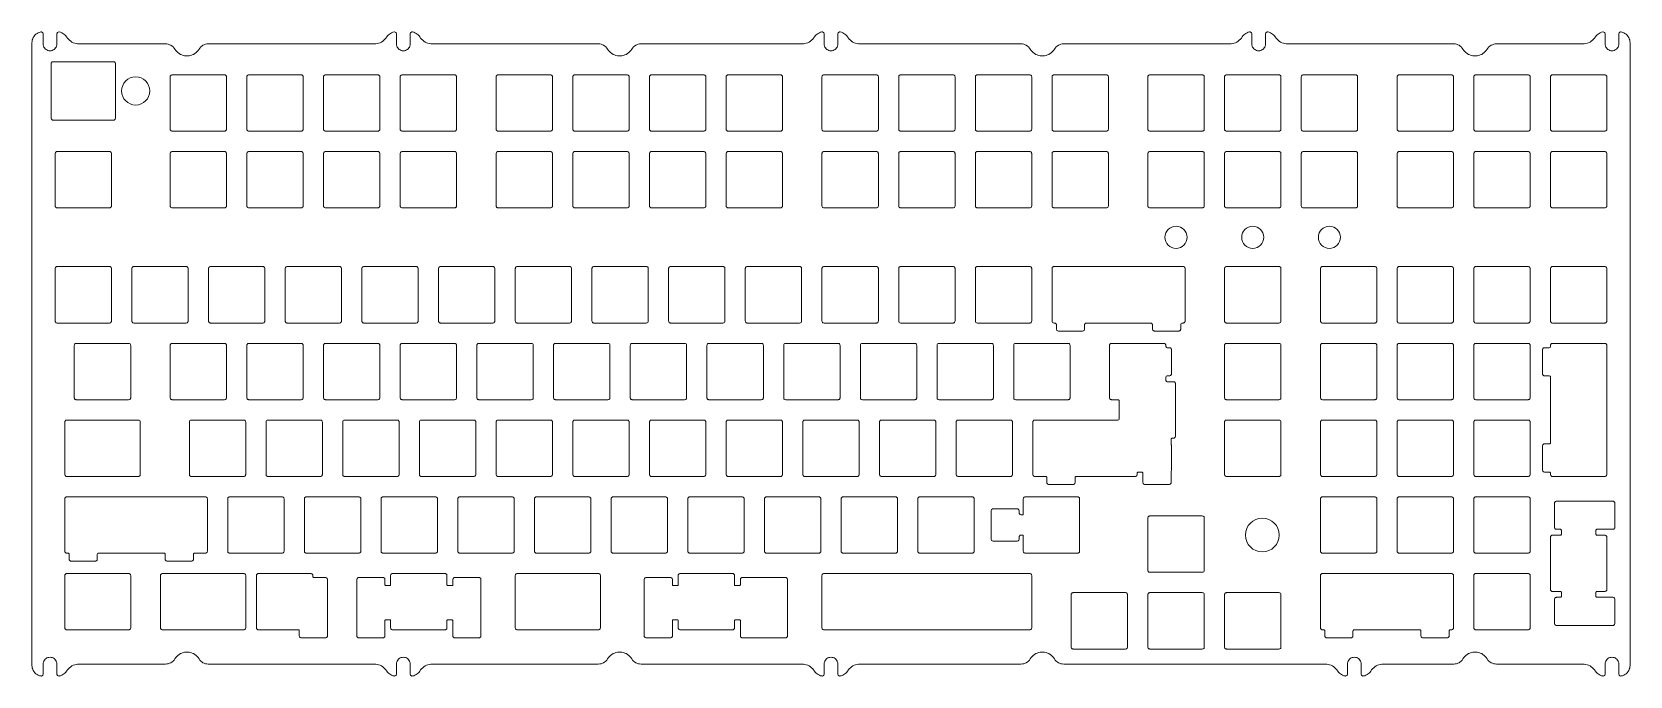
# Model space of a CAD drawing. Header units: millimetres. Extents: x 13 to 410, y 53 to 213.
import ezdxf

# ---------------------------------------------------------------- set-up
doc = ezdxf.new("R2010")
doc.units = ezdxf.units.MM
doc.layers.add('VISIBLE', color=7, linetype='Continuous', lineweight=0)

msp = doc.modelspace()

# ---------------------------------------------------------------- linework, layer by layer
at = {"layer": 'VISIBLE'}
for p, q in [((13.3, 210.73), (13.32, 211.07)), ((13.3, 56.13), (13.3, 210.73)), ((13.32, 211.07), (13.38, 211.41)), ((13.38, 211.41), (13.49, 211.73)), ((13.49, 211.73), (13.63, 212.04)), ((13.63, 212.04), (13.82, 212.33)), ((13.82, 212.33), (14.04, 212.59)), ((14.04, 212.59), (14.28, 212.82)), ((14.28, 212.82), (14.56, 213.02)), ((14.56, 213.02), (14.86, 213.18)), ((14.86, 213.18), (15.18, 213.3)), ((15.18, 213.3), (15.51, 213.39)), ((15.51, 213.39), (15.65, 213.39)), ((15.65, 213.39), (15.79, 213.36)), ((15.79, 213.36), (15.92, 213.28)), ((15.92, 213.28), (16.01, 213.17)), ((16.01, 213.17), (16.08, 213.04)), ((16.08, 213.04), (16.1, 212.9)), ((16.1, 212.9), (16.1, 210.43)), ((16.1, 210.43), (16.12, 210.17)), ((19.48, 210.17), (19.5, 210.43)), ((19.5, 212.9), (19.52, 213.04)), ((19.5, 210.43), (19.5, 212.9)), ((19.52, 213.04), (19.58, 213.17)), ((19.58, 213.17), (19.68, 213.28)), ((19.68, 213.28), (19.8, 213.36)), ((19.8, 213.36), (19.94, 213.39)), ((19.94, 213.39), (20.09, 213.39)), ((20.09, 213.39), (20.4, 213.31)), ((20.4, 213.31), (20.7, 213.2)), ((20.7, 213.2), (20.98, 213.05)), ((20.98, 213.05), (21.25, 212.87)), ((21.25, 212.87), (21.49, 212.66)), ((21.49, 212.66), (21.71, 212.43)), ((21.71, 212.43), (21.89, 212.17)), ((21.89, 212.17), (22.11, 211.86)), ((22.11, 211.86), (22.35, 211.58)), ((22.35, 211.58), (22.62, 211.32)), ((22.62, 211.32), (22.92, 211.09)), ((22.92, 211.09), (23.24, 210.9)), ((23.24, 210.9), (23.57, 210.73)), ((23.57, 210.73), (23.92, 210.6)), ((23.92, 210.6), (24.28, 210.51)), ((24.28, 210.51), (24.65, 210.45)), ((24.65, 210.45), (25.03, 210.43)), ((25.03, 210.43), (46.49, 210.43)), ((46.49, 210.43), (46.83, 210.41)), ((46.83, 210.41), (47.17, 210.34)), ((56.42, 210.34), (56.76, 210.41)), ((56.76, 210.41), (57.11, 210.43)), ((57.11, 210.43), (98.32, 210.43)), ((98.32, 210.43), (98.69, 210.45)), ((98.69, 210.45), (99.06, 210.51)), ((99.06, 210.51), (99.42, 210.6)), ((99.42, 210.6), (99.77, 210.73)), ((99.77, 210.73), (100.11, 210.9)), ((100.11, 210.9), (100.43, 211.09)), ((100.43, 211.09), (100.72, 211.32)), ((100.72, 211.32), (101, 211.58)), ((101, 211.58), (101.24, 211.86)), ((101.24, 211.86), (101.45, 212.17)), ((101.45, 212.17), (101.64, 212.43)), ((101.64, 212.43), (101.86, 212.66)), ((101.86, 212.66), (102.1, 212.87)), ((102.1, 212.87), (102.36, 213.05)), ((102.36, 213.05), (102.65, 213.2)), ((102.65, 213.2), (102.95, 213.31)), ((102.95, 213.31), (103.26, 213.39)), ((103.26, 213.39), (103.4, 213.39)), ((103.4, 213.39), (103.54, 213.36)), ((103.54, 213.36), (103.67, 213.28)), ((103.67, 213.28), (103.77, 213.17)), ((103.77, 213.17), (103.83, 213.04)), ((103.83, 213.04), (103.85, 212.9)), ((103.85, 212.9), (103.85, 210.43)), ((103.85, 210.43), (103.87, 210.17)), ((107.23, 210.17), (107.25, 210.43)), ((107.25, 212.9), (107.27, 213.04)), ((107.25, 210.43), (107.25, 212.9)), ((107.27, 213.04), (107.33, 213.17)), ((107.33, 213.17), (107.43, 213.28)), ((107.43, 213.28), (107.55, 213.36)), ((107.55, 213.36), (107.69, 213.39)), ((107.69, 213.39), (107.84, 213.39)), ((107.84, 213.39), (108.15, 213.31)), ((108.15, 213.31), (108.45, 213.2)), ((108.45, 213.2), (108.73, 213.05)), ((108.73, 213.05), (109, 212.87)), ((109, 212.87), (109.24, 212.66)), ((109.24, 212.66), (109.46, 212.43)), ((109.46, 212.43), (109.64, 212.17)), ((109.64, 212.17), (109.86, 211.86)), ((109.86, 211.86), (110.1, 211.58)), ((110.1, 211.58), (110.37, 211.32)), ((110.37, 211.32), (110.67, 211.09)), ((110.67, 211.09), (110.99, 210.9)), ((110.99, 210.9), (111.32, 210.73)), ((111.32, 210.73), (111.67, 210.6)), ((111.67, 210.6), (112.03, 210.51)), ((112.03, 210.51), (112.4, 210.45)), ((112.4, 210.45), (112.78, 210.43)), ((112.78, 210.43), (153.99, 210.43)), ((153.99, 210.43), (154.33, 210.41)), ((154.33, 210.41), (154.67, 210.34)), ((163.92, 210.34), (164.26, 210.41)), ((164.26, 210.41), (164.61, 210.43)), ((164.61, 210.43), (204.57, 210.43)), ((204.57, 210.43), (204.94, 210.45)), ((204.94, 210.45), (205.31, 210.51)), ((205.31, 210.51), (205.67, 210.6)), ((205.67, 210.6), (206.02, 210.73)), ((206.02, 210.73), (206.36, 210.9)), ((206.36, 210.9), (206.68, 211.09)), ((206.68, 211.09), (206.97, 211.32)), ((206.97, 211.32), (207.25, 211.58)), ((207.25, 211.58), (207.49, 211.86)), ((207.49, 211.86), (207.7, 212.17)), ((207.7, 212.17), (207.89, 212.43)), ((207.89, 212.43), (208.11, 212.66)), ((208.11, 212.66), (208.35, 212.87)), ((208.35, 212.87), (208.61, 213.05)), ((208.61, 213.05), (208.9, 213.2)), ((208.9, 213.2), (209.2, 213.31)), ((209.2, 213.31), (209.51, 213.39)), ((209.51, 213.39), (209.65, 213.39)), ((209.65, 213.39), (209.79, 213.36)), ((209.79, 213.36), (209.92, 213.28)), ((209.92, 213.28), (210.02, 213.17)), ((210.02, 213.17), (210.08, 213.04)), ((210.08, 213.04), (210.1, 212.9)), ((210.1, 212.9), (210.1, 210.43)), ((210.1, 210.43), (210.12, 210.17)), ((213.48, 210.17), (213.5, 210.43)), ((213.5, 212.9), (213.52, 213.04)), ((213.5, 210.43), (213.5, 212.9)), ((213.52, 213.04), (213.58, 213.17)), ((213.58, 213.17), (213.68, 213.28)), ((213.68, 213.28), (213.8, 213.36)), ((213.8, 213.36), (213.94, 213.39)), ((213.94, 213.39), (214.09, 213.39)), ((214.09, 213.39), (214.4, 213.31)), ((214.4, 213.31), (214.7, 213.2)), ((214.7, 213.2), (214.98, 213.05)), ((214.98, 213.05), (215.25, 212.87)), ((215.25, 212.87), (215.49, 212.66)), ((215.49, 212.66), (215.71, 212.43)), ((215.71, 212.43), (215.89, 212.17)), ((215.89, 212.17), (216.11, 211.86)), ((216.11, 211.86), (216.35, 211.58)), ((216.35, 211.58), (216.62, 211.32)), ((216.62, 211.32), (216.92, 211.09)), ((216.92, 211.09), (217.24, 210.9)), ((217.24, 210.9), (217.57, 210.73)), ((217.57, 210.73), (217.92, 210.6)), ((217.92, 210.6), (218.28, 210.51)), ((218.28, 210.51), (218.65, 210.45)), ((218.65, 210.45), (219.03, 210.43)), ((219.03, 210.43), (258.99, 210.43)), ((258.99, 210.43), (259.33, 210.41)), ((259.33, 210.41), (259.67, 210.34)), ((268.92, 210.34), (269.26, 210.41)), ((269.26, 210.41), (269.61, 210.43)), ((269.61, 210.43), (310.82, 210.43)), ((310.82, 210.43), (311.19, 210.45)), ((311.19, 210.45), (311.56, 210.51)), ((311.56, 210.51), (311.92, 210.6)), ((311.92, 210.6), (312.27, 210.73)), ((312.27, 210.73), (312.61, 210.9)), ((312.61, 210.9), (312.93, 211.09)), ((312.93, 211.09), (313.22, 211.32)), ((313.22, 211.32), (313.5, 211.58)), ((313.5, 211.58), (313.74, 211.86)), ((313.74, 211.86), (313.95, 212.17)), ((313.95, 212.17), (314.14, 212.43)), ((314.14, 212.43), (314.36, 212.66)), ((314.36, 212.66), (314.6, 212.87)), ((314.6, 212.87), (314.86, 213.05)), ((314.86, 213.05), (315.15, 213.2)), ((315.15, 213.2), (315.45, 213.31)), ((315.45, 213.31), (315.76, 213.39)), ((315.76, 213.39), (315.9, 213.39)), ((315.9, 213.39), (316.04, 213.36)), ((316.04, 213.36), (316.17, 213.28)), ((316.17, 213.28), (316.27, 213.17)), ((316.27, 213.17), (316.33, 213.04)), ((316.33, 213.04), (316.35, 212.9)), ((316.35, 212.9), (316.35, 210.43)), ((316.35, 210.43), (316.37, 210.17)), ((319.73, 210.17), (319.75, 210.43)), ((319.75, 212.9), (319.77, 213.04)), ((319.75, 210.43), (319.75, 212.9)), ((319.77, 213.04), (319.83, 213.17)), ((319.83, 213.17), (319.93, 213.28)), ((319.93, 213.28), (320.05, 213.36)), ((320.05, 213.36), (320.19, 213.39)), ((320.19, 213.39), (320.34, 213.39)), ((320.34, 213.39), (320.65, 213.31)), ((320.65, 213.31), (320.95, 213.2)), ((320.95, 213.2), (321.23, 213.05)), ((321.23, 213.05), (321.5, 212.87)), ((321.5, 212.87), (321.74, 212.66)), ((321.74, 212.66), (321.96, 212.43)), ((321.96, 212.43), (322.14, 212.17)), ((322.14, 212.17), (322.36, 211.86)), ((322.36, 211.86), (322.6, 211.58)), ((322.6, 211.58), (322.87, 211.32)), ((322.87, 211.32), (323.17, 211.09)), ((323.17, 211.09), (323.49, 210.9)), ((323.49, 210.9), (323.82, 210.73)), ((323.82, 210.73), (324.17, 210.6)), ((324.17, 210.6), (324.53, 210.51)), ((324.53, 210.51), (324.9, 210.45)), ((324.9, 210.45), (325.28, 210.43)), ((325.28, 210.43), (366.49, 210.43)), ((366.49, 210.43), (366.83, 210.41)), ((366.83, 210.41), (367.17, 210.34)), ((376.42, 210.34), (376.76, 210.41)), ((376.76, 210.41), (377.11, 210.43)), ((377.11, 210.43), (398.57, 210.43)), ((398.57, 210.43), (398.94, 210.45)), ((398.94, 210.45), (399.31, 210.51)), ((399.31, 210.51), (399.67, 210.6)), ((399.67, 210.6), (400.02, 210.73)), ((400.02, 210.73), (400.36, 210.9)), ((400.36, 210.9), (400.68, 211.09)), ((400.68, 211.09), (400.97, 211.32)), ((400.97, 211.32), (401.25, 211.58)), ((401.25, 211.58), (401.49, 211.86)), ((401.49, 211.86), (401.7, 212.17)), ((401.7, 212.17), (401.89, 212.43)), ((401.89, 212.43), (402.11, 212.66)), ((402.11, 212.66), (402.35, 212.87)), ((402.35, 212.87), (402.61, 213.05)), ((402.61, 213.05), (402.9, 213.2)), ((402.9, 213.2), (403.2, 213.31)), ((403.2, 213.31), (403.51, 213.39)), ((403.51, 213.39), (403.65, 213.39)), ((403.65, 213.39), (403.79, 213.36)), ((403.79, 213.36), (403.92, 213.28)), ((403.92, 213.28), (404.02, 213.17)), ((404.02, 213.17), (404.08, 213.04)), ((404.08, 213.04), (404.1, 212.9)), ((404.1, 212.9), (404.1, 210.43)), ((404.1, 210.43), (404.12, 210.17)), ((407.48, 210.17), (407.5, 210.43)), ((407.5, 212.9), (407.52, 213.04)), ((407.5, 210.43), (407.5, 212.9)), ((407.52, 213.04), (407.58, 213.17)), ((407.58, 213.17), (407.68, 213.28)), ((407.68, 213.28), (407.8, 213.36)), ((407.8, 213.36), (407.94, 213.39)), ((407.94, 213.39), (408.09, 213.39)), ((408.09, 213.39), (408.42, 213.3)), ((408.42, 213.3), (408.74, 213.18)), ((408.74, 213.18), (409.04, 213.02)), ((409.04, 213.02), (409.31, 212.82)), ((409.31, 212.82), (409.56, 212.59)), ((409.56, 212.59), (409.78, 212.33)), ((409.78, 212.33), (409.96, 212.04)), ((409.96, 212.04), (410.11, 211.73)), ((410.11, 211.73), (410.21, 211.41)), ((410.21, 211.41), (410.28, 211.07)), ((410.28, 211.07), (410.3, 210.73)), ((410.3, 210.73), (410.3, 56.13)), ((16.12, 210.17), (16.18, 209.91)), ((16.18, 209.91), (16.28, 209.66)), ((16.28, 209.66), (16.42, 209.43)), ((16.42, 209.43), (16.6, 209.23)), ((16.6, 209.23), (16.8, 209.06)), ((16.8, 209.06), (17.03, 208.92)), ((17.03, 208.92), (17.27, 208.82)), ((17.27, 208.82), (17.53, 208.75)), ((17.53, 208.75), (17.8, 208.73)), ((17.8, 208.73), (18.06, 208.75)), ((18.06, 208.75), (18.32, 208.82)), ((18.32, 208.82), (18.57, 208.92)), ((18.57, 208.92), (18.8, 209.06)), ((18.8, 209.06), (19, 209.23)), ((19, 209.23), (19.17, 209.43)), ((19.17, 209.43), (19.31, 209.66)), ((19.31, 209.66), (19.41, 209.91)), ((19.41, 209.91), (19.48, 210.17)), ((47.17, 210.34), (47.5, 210.23)), ((47.5, 210.23), (47.82, 210.08)), ((47.82, 210.08), (48.11, 209.89)), ((48.11, 209.89), (48.37, 209.67)), ((48.37, 209.67), (48.6, 209.41)), ((48.6, 209.41), (48.8, 209.13)), ((48.8, 209.13), (49.01, 208.81)), ((49.01, 208.81), (49.26, 208.52)), ((49.26, 208.52), (49.53, 208.26)), ((49.53, 208.26), (49.83, 208.04)), ((49.83, 208.04), (50.16, 207.84)), ((50.16, 207.84), (50.5, 207.68)), ((50.5, 207.68), (50.86, 207.56)), ((50.86, 207.56), (51.23, 207.48)), ((51.23, 207.48), (51.61, 207.44)), ((51.61, 207.44), (51.99, 207.44)), ((51.99, 207.44), (52.36, 207.48)), ((52.36, 207.48), (52.73, 207.56)), ((52.73, 207.56), (53.09, 207.68)), ((53.09, 207.68), (53.44, 207.84)), ((53.44, 207.84), (53.76, 208.04)), ((53.76, 208.04), (54.06, 208.26)), ((54.06, 208.26), (54.34, 208.52)), ((54.34, 208.52), (54.58, 208.81)), ((54.58, 208.81), (54.8, 209.13)), ((54.8, 209.13), (54.99, 209.41)), ((54.99, 209.41), (55.23, 209.67)), ((55.23, 209.67), (55.49, 209.89)), ((55.49, 209.89), (55.78, 210.08)), ((55.78, 210.08), (56.09, 210.23)), ((56.09, 210.23), (56.42, 210.34)), ((103.87, 210.17), (103.93, 209.91)), ((103.93, 209.91), (104.03, 209.66)), ((104.03, 209.66), (104.17, 209.43)), ((104.17, 209.43), (104.35, 209.23)), ((104.35, 209.23), (104.55, 209.06)), ((104.55, 209.06), (104.78, 208.92)), ((104.78, 208.92), (105.02, 208.82)), ((105.02, 208.82), (105.28, 208.75)), ((105.28, 208.75), (105.55, 208.73)), ((105.55, 208.73), (105.81, 208.75)), ((105.81, 208.75), (106.07, 208.82)), ((106.07, 208.82), (106.32, 208.92)), ((106.32, 208.92), (106.55, 209.06)), ((106.55, 209.06), (106.75, 209.23)), ((106.75, 209.23), (106.92, 209.43)), ((106.92, 209.43), (107.06, 209.66)), ((107.06, 209.66), (107.16, 209.91)), ((107.16, 209.91), (107.23, 210.17)), ((154.67, 210.34), (155, 210.23)), ((155, 210.23), (155.32, 210.08)), ((155.32, 210.08), (155.61, 209.89)), ((155.61, 209.89), (155.87, 209.67)), ((155.87, 209.67), (156.1, 209.41)), ((156.1, 209.41), (156.3, 209.13)), ((156.3, 209.13), (156.51, 208.81)), ((156.51, 208.81), (156.76, 208.52)), ((156.76, 208.52), (157.03, 208.26)), ((157.03, 208.26), (157.33, 208.04)), ((157.33, 208.04), (157.66, 207.84)), ((157.66, 207.84), (158, 207.68)), ((158, 207.68), (158.36, 207.56)), ((158.36, 207.56), (158.73, 207.48)), ((158.73, 207.48), (159.11, 207.44)), ((159.11, 207.44), (159.49, 207.44)), ((159.49, 207.44), (159.86, 207.48)), ((159.86, 207.48), (160.23, 207.56)), ((160.23, 207.56), (160.59, 207.68)), ((160.59, 207.68), (160.94, 207.84)), ((160.94, 207.84), (161.26, 208.04)), ((161.26, 208.04), (161.56, 208.26)), ((161.56, 208.26), (161.84, 208.52)), ((161.84, 208.52), (162.08, 208.81)), ((162.08, 208.81), (162.3, 209.13)), ((162.3, 209.13), (162.49, 209.41)), ((162.49, 209.41), (162.73, 209.67)), ((162.73, 209.67), (162.99, 209.89)), ((162.99, 209.89), (163.28, 210.08)), ((163.28, 210.08), (163.59, 210.23)), ((163.59, 210.23), (163.92, 210.34)), ((210.12, 210.17), (210.18, 209.91)), ((210.18, 209.91), (210.28, 209.66)), ((210.28, 209.66), (210.42, 209.43)), ((210.42, 209.43), (210.6, 209.23)), ((210.6, 209.23), (210.8, 209.06)), ((210.8, 209.06), (211.03, 208.92)), ((211.03, 208.92), (211.27, 208.82)), ((211.27, 208.82), (211.53, 208.75)), ((211.53, 208.75), (211.8, 208.73)), ((211.8, 208.73), (212.06, 208.75)), ((212.06, 208.75), (212.32, 208.82)), ((212.32, 208.82), (212.57, 208.92)), ((212.57, 208.92), (212.8, 209.06)), ((212.8, 209.06), (213, 209.23)), ((213, 209.23), (213.17, 209.43)), ((213.17, 209.43), (213.31, 209.66)), ((213.31, 209.66), (213.41, 209.91)), ((213.41, 209.91), (213.48, 210.17)), ((259.67, 210.34), (260, 210.23)), ((260, 210.23), (260.32, 210.08)), ((260.32, 210.08), (260.61, 209.89)), ((260.61, 209.89), (260.87, 209.67)), ((260.87, 209.67), (261.1, 209.41)), ((261.1, 209.41), (261.3, 209.13)), ((261.3, 209.13), (261.51, 208.81)), ((261.51, 208.81), (261.76, 208.52)), ((261.76, 208.52), (262.03, 208.26)), ((262.03, 208.26), (262.33, 208.04)), ((262.33, 208.04), (262.66, 207.84)), ((262.66, 207.84), (263, 207.68)), ((263, 207.68), (263.36, 207.56)), ((263.36, 207.56), (263.73, 207.48)), ((263.73, 207.48), (264.11, 207.44)), ((264.11, 207.44), (264.49, 207.44)), ((264.49, 207.44), (264.86, 207.48)), ((264.86, 207.48), (265.23, 207.56)), ((265.23, 207.56), (265.59, 207.68)), ((265.59, 207.68), (265.94, 207.84)), ((265.94, 207.84), (266.26, 208.04)), ((266.26, 208.04), (266.56, 208.26)), ((266.56, 208.26), (266.84, 208.52)), ((266.84, 208.52), (267.08, 208.81)), ((267.08, 208.81), (267.3, 209.13)), ((267.3, 209.13), (267.49, 209.41)), ((267.49, 209.41), (267.73, 209.67)), ((267.73, 209.67), (267.99, 209.89)), ((267.99, 209.89), (268.28, 210.08)), ((268.28, 210.08), (268.59, 210.23)), ((268.59, 210.23), (268.92, 210.34)), ((316.37, 210.17), (316.43, 209.91)), ((316.43, 209.91), (316.53, 209.66)), ((316.53, 209.66), (316.67, 209.43)), ((316.67, 209.43), (316.85, 209.23)), ((316.85, 209.23), (317.05, 209.06)), ((317.05, 209.06), (317.28, 208.92)), ((317.28, 208.92), (317.52, 208.82)), ((317.52, 208.82), (317.78, 208.75)), ((317.78, 208.75), (318.05, 208.73)), ((318.05, 208.73), (318.31, 208.75)), ((318.31, 208.75), (318.57, 208.82)), ((318.57, 208.82), (318.82, 208.92)), ((318.82, 208.92), (319.05, 209.06)), ((319.05, 209.06), (319.25, 209.23)), ((319.25, 209.23), (319.42, 209.43)), ((319.42, 209.43), (319.56, 209.66)), ((319.56, 209.66), (319.66, 209.91)), ((319.66, 209.91), (319.73, 210.17)), ((367.17, 210.34), (367.5, 210.23)), ((367.5, 210.23), (367.82, 210.08)), ((367.82, 210.08), (368.11, 209.89)), ((368.11, 209.89), (368.37, 209.67)), ((368.37, 209.67), (368.6, 209.41)), ((368.6, 209.41), (368.8, 209.13)), ((368.8, 209.13), (369.01, 208.81)), ((369.01, 208.81), (369.26, 208.52)), ((369.26, 208.52), (369.53, 208.26)), ((369.53, 208.26), (369.83, 208.04)), ((369.83, 208.04), (370.16, 207.84)), ((370.16, 207.84), (370.5, 207.68)), ((370.5, 207.68), (370.86, 207.56)), ((370.86, 207.56), (371.23, 207.48)), ((371.23, 207.48), (371.61, 207.44)), ((371.61, 207.44), (371.99, 207.44)), ((371.99, 207.44), (372.36, 207.48)), ((372.36, 207.48), (372.73, 207.56)), ((372.73, 207.56), (373.09, 207.68)), ((373.09, 207.68), (373.44, 207.84)), ((373.44, 207.84), (373.76, 208.04)), ((373.76, 208.04), (374.06, 208.26)), ((374.06, 208.26), (374.34, 208.52)), ((374.34, 208.52), (374.58, 208.81)), ((374.58, 208.81), (374.8, 209.13)), ((374.8, 209.13), (374.99, 209.41)), ((374.99, 209.41), (375.23, 209.67)), ((375.23, 209.67), (375.49, 209.89)), ((375.49, 209.89), (375.78, 210.08)), ((375.78, 210.08), (376.09, 210.23)), ((376.09, 210.23), (376.42, 210.34)), ((404.12, 210.17), (404.18, 209.91)), ((404.18, 209.91), (404.28, 209.66)), ((404.28, 209.66), (404.42, 209.43)), ((404.42, 209.43), (404.6, 209.23)), ((404.6, 209.23), (404.8, 209.06)), ((404.8, 209.06), (405.03, 208.92)), ((405.03, 208.92), (405.27, 208.82)), ((405.27, 208.82), (405.53, 208.75)), ((405.53, 208.75), (405.8, 208.73)), ((405.8, 208.73), (406.06, 208.75)), ((406.06, 208.75), (406.32, 208.82)), ((406.32, 208.82), (406.57, 208.92)), ((406.57, 208.92), (406.8, 209.06)), ((406.8, 209.06), (407, 209.23)), ((407, 209.23), (407.17, 209.43)), ((407.17, 209.43), (407.31, 209.66)), ((407.31, 209.66), (407.41, 209.91)), ((407.41, 209.91), (407.48, 210.17)), ((18.08, 205.64), (18.06, 205.51)), ((18.06, 205.51), (18.06, 192.01)), ((18.13, 205.76), (18.08, 205.64)), ((18.21, 205.86), (18.13, 205.76)), ((18.31, 205.94), (18.21, 205.86)), ((18.43, 205.99), (18.31, 205.94)), ((18.56, 206.01), (18.43, 205.99)), ((33.56, 206.01), (18.56, 206.01)), ((33.69, 205.99), (33.56, 206.01)), ((33.81, 205.94), (33.69, 205.99)), ((33.91, 205.86), (33.81, 205.94)), ((33.99, 205.76), (33.91, 205.86)), ((34.04, 205.64), (33.99, 205.76)), ((34.06, 205.51), (34.04, 205.64)), ((34.06, 192.01), (34.06, 205.51)), ((47.7, 202.51), (47.65, 202.39)), ((47.78, 202.61), (47.7, 202.51)), ((47.89, 202.69), (47.78, 202.61)), ((48.01, 202.74), (47.89, 202.69)), ((48.14, 202.76), (48.01, 202.74)), ((61.14, 202.76), (48.14, 202.76)), ((61.26, 202.74), (61.14, 202.76)), ((61.39, 202.69), (61.26, 202.74)), ((61.49, 202.61), (61.39, 202.69)), ((61.57, 202.51), (61.49, 202.61)), ((61.62, 202.39), (61.57, 202.51)), ((66.75, 202.51), (66.7, 202.39)), ((66.83, 202.61), (66.75, 202.51)), ((66.94, 202.69), (66.83, 202.61)), ((67.06, 202.74), (66.94, 202.69)), ((67.19, 202.76), (67.06, 202.74)), ((80.19, 202.76), (67.19, 202.76)), ((80.31, 202.74), (80.19, 202.76)), ((80.44, 202.69), (80.31, 202.74)), ((80.54, 202.61), (80.44, 202.69)), ((80.62, 202.51), (80.54, 202.61)), ((80.67, 202.39), (80.62, 202.51)), ((85.8, 202.51), (85.75, 202.39)), ((85.88, 202.61), (85.8, 202.51)), ((85.99, 202.69), (85.88, 202.61)), ((86.11, 202.74), (85.99, 202.69)), ((86.24, 202.76), (86.11, 202.74)), ((99.24, 202.76), (86.24, 202.76)), ((99.36, 202.74), (99.24, 202.76)), ((99.49, 202.69), (99.36, 202.74)), ((99.59, 202.61), (99.49, 202.69)), ((99.67, 202.51), (99.59, 202.61)), ((99.72, 202.39), (99.67, 202.51)), ((104.85, 202.51), (104.8, 202.39)), ((104.93, 202.61), (104.85, 202.51)), ((105.04, 202.69), (104.93, 202.61)), ((105.16, 202.74), (105.04, 202.69)), ((105.29, 202.76), (105.16, 202.74)), ((118.29, 202.76), (105.29, 202.76)), ((118.41, 202.74), (118.29, 202.76)), ((118.54, 202.69), (118.41, 202.74)), ((118.64, 202.61), (118.54, 202.69)), ((118.72, 202.51), (118.64, 202.61)), ((118.77, 202.39), (118.72, 202.51)), ((128.66, 202.51), (128.61, 202.39)), ((128.74, 202.61), (128.66, 202.51)), ((128.85, 202.69), (128.74, 202.61)), ((128.97, 202.74), (128.85, 202.69)), ((129.1, 202.76), (128.97, 202.74)), ((142.1, 202.76), (129.1, 202.76)), ((142.23, 202.74), (142.1, 202.76)), ((142.35, 202.69), (142.23, 202.74)), ((142.45, 202.61), (142.35, 202.69)), ((142.53, 202.51), (142.45, 202.61)), ((142.58, 202.39), (142.53, 202.51)), ((147.71, 202.51), (147.66, 202.39)), ((147.79, 202.61), (147.71, 202.51)), ((147.9, 202.69), (147.79, 202.61)), ((148.02, 202.74), (147.9, 202.69)), ((148.15, 202.76), (148.02, 202.74)), ((161.15, 202.76), (148.15, 202.76)), ((161.28, 202.74), (161.15, 202.76)), ((161.4, 202.69), (161.28, 202.74)), ((161.5, 202.61), (161.4, 202.69)), ((161.58, 202.51), (161.5, 202.61)), ((161.63, 202.39), (161.58, 202.51)), ((166.76, 202.51), (166.71, 202.39)), ((166.84, 202.61), (166.76, 202.51)), ((166.95, 202.69), (166.84, 202.61)), ((167.07, 202.74), (166.95, 202.69)), ((167.2, 202.76), (167.07, 202.74)), ((180.2, 202.76), (167.2, 202.76)), ((180.33, 202.74), (180.2, 202.76)), ((180.45, 202.69), (180.33, 202.74)), ((180.55, 202.61), (180.45, 202.69)), ((180.63, 202.51), (180.55, 202.61)), ((180.68, 202.39), (180.63, 202.51)), ((185.81, 202.51), (185.76, 202.39)), ((185.89, 202.61), (185.81, 202.51)), ((186, 202.69), (185.89, 202.61)), ((186.12, 202.74), (186, 202.69)), ((186.25, 202.76), (186.12, 202.74)), ((199.25, 202.76), (186.25, 202.76)), ((199.38, 202.74), (199.25, 202.76)), ((199.5, 202.69), (199.38, 202.74)), ((199.6, 202.61), (199.5, 202.69)), ((199.68, 202.51), (199.6, 202.61)), ((199.73, 202.39), (199.68, 202.51)), ((209.63, 202.51), (209.58, 202.39)), ((209.71, 202.61), (209.63, 202.51)), ((209.81, 202.69), (209.71, 202.61)), ((209.93, 202.74), (209.81, 202.69)), ((210.06, 202.76), (209.93, 202.74)), ((223.06, 202.76), (210.06, 202.76)), ((223.19, 202.74), (223.06, 202.76)), ((223.31, 202.69), (223.19, 202.74)), ((223.41, 202.61), (223.31, 202.69)), ((223.49, 202.51), (223.41, 202.61)), ((223.54, 202.39), (223.49, 202.51)), ((228.68, 202.51), (228.63, 202.39)), ((228.76, 202.61), (228.68, 202.51)), ((228.86, 202.69), (228.76, 202.61)), ((228.98, 202.74), (228.86, 202.69)), ((229.11, 202.76), (228.98, 202.74)), ((242.11, 202.76), (229.11, 202.76)), ((242.24, 202.74), (242.11, 202.76)), ((242.36, 202.69), (242.24, 202.74)), ((242.46, 202.61), (242.36, 202.69)), ((242.54, 202.51), (242.46, 202.61)), ((242.59, 202.39), (242.54, 202.51)), ((247.73, 202.51), (247.68, 202.39)), ((247.81, 202.61), (247.73, 202.51)), ((247.91, 202.69), (247.81, 202.61)), ((248.03, 202.74), (247.91, 202.69)), ((248.16, 202.76), (248.03, 202.74)), ((261.16, 202.76), (248.16, 202.76)), ((261.29, 202.74), (261.16, 202.76)), ((261.41, 202.69), (261.29, 202.74)), ((261.51, 202.61), (261.41, 202.69)), ((261.59, 202.51), (261.51, 202.61)), ((261.64, 202.39), (261.59, 202.51)), ((266.78, 202.51), (266.73, 202.39)), ((266.86, 202.61), (266.78, 202.51)), ((266.96, 202.69), (266.86, 202.61)), ((267.08, 202.74), (266.96, 202.69)), ((267.21, 202.76), (267.08, 202.74)), ((280.21, 202.76), (267.21, 202.76)), ((280.34, 202.74), (280.21, 202.76)), ((280.46, 202.69), (280.34, 202.74)), ((280.56, 202.61), (280.46, 202.69)), ((280.64, 202.51), (280.56, 202.61)), ((280.69, 202.39), (280.64, 202.51)), ((290.59, 202.51), (290.54, 202.39)), ((290.67, 202.61), (290.59, 202.51)), ((290.77, 202.69), (290.67, 202.61)), ((290.89, 202.74), (290.77, 202.69)), ((291.02, 202.76), (290.89, 202.74)), ((304.02, 202.76), (291.02, 202.76)), ((304.15, 202.74), (304.02, 202.76)), ((304.27, 202.69), (304.15, 202.74)), ((304.38, 202.61), (304.27, 202.69)), ((304.46, 202.51), (304.38, 202.61)), ((304.51, 202.39), (304.46, 202.51)), ((309.64, 202.51), (309.59, 202.39)), ((309.72, 202.61), (309.64, 202.51)), ((309.82, 202.69), (309.72, 202.61)), ((309.94, 202.74), (309.82, 202.69)), ((310.07, 202.76), (309.94, 202.74)), ((323.07, 202.76), (310.07, 202.76)), ((323.2, 202.74), (323.07, 202.76)), ((323.32, 202.69), (323.2, 202.74)), ((323.43, 202.61), (323.32, 202.69)), ((323.51, 202.51), (323.43, 202.61)), ((323.56, 202.39), (323.51, 202.51)), ((328.69, 202.51), (328.64, 202.39)), ((328.77, 202.61), (328.69, 202.51)), ((328.87, 202.69), (328.77, 202.61)), ((328.99, 202.74), (328.87, 202.69)), ((329.12, 202.76), (328.99, 202.74)), ((342.12, 202.76), (329.12, 202.76)), ((342.25, 202.74), (342.12, 202.76)), ((342.37, 202.69), (342.25, 202.74)), ((342.48, 202.61), (342.37, 202.69)), ((342.56, 202.51), (342.48, 202.61)), ((342.61, 202.39), (342.56, 202.51)), ((352.5, 202.51), (352.45, 202.39)), ((352.58, 202.61), (352.5, 202.51)), ((352.69, 202.69), (352.58, 202.61)), ((352.81, 202.74), (352.69, 202.69)), ((352.94, 202.76), (352.81, 202.74)), ((365.94, 202.76), (352.94, 202.76)), ((366.06, 202.74), (365.94, 202.76)), ((366.19, 202.69), (366.06, 202.74)), ((366.29, 202.61), (366.19, 202.69)), ((366.37, 202.51), (366.29, 202.61)), ((366.42, 202.39), (366.37, 202.51)), ((371.55, 202.51), (371.5, 202.39)), ((371.63, 202.61), (371.55, 202.51)), ((371.74, 202.69), (371.63, 202.61)), ((371.86, 202.74), (371.74, 202.69)), ((371.99, 202.76), (371.86, 202.74)), ((384.99, 202.76), (371.99, 202.76)), ((385.11, 202.74), (384.99, 202.76)), ((385.24, 202.69), (385.11, 202.74)), ((385.34, 202.61), (385.24, 202.69)), ((385.42, 202.51), (385.34, 202.61)), ((385.47, 202.39), (385.42, 202.51)), ((390.6, 202.51), (390.55, 202.39)), ((390.68, 202.61), (390.6, 202.51)), ((390.79, 202.69), (390.68, 202.61)), ((390.91, 202.74), (390.79, 202.69)), ((391.04, 202.76), (390.91, 202.74)), ((404.04, 202.76), (391.04, 202.76)), ((404.16, 202.74), (404.04, 202.76)), ((404.29, 202.69), (404.16, 202.74)), ((404.39, 202.61), (404.29, 202.69)), ((404.47, 202.51), (404.39, 202.61)), ((404.52, 202.39), (404.47, 202.51)), ((47.65, 202.39), (47.64, 202.26)), ((47.64, 202.26), (47.64, 189.26)), ((61.64, 202.26), (61.62, 202.39)), ((61.64, 189.26), (61.64, 202.26)), ((66.7, 202.39), (66.69, 202.26)), ((66.69, 202.26), (66.69, 189.26)), ((80.69, 202.26), (80.67, 202.39)), ((80.69, 189.26), (80.69, 202.26)), ((85.75, 202.39), (85.74, 202.26)), ((85.74, 202.26), (85.74, 189.26)), ((99.74, 202.26), (99.72, 202.39)), ((99.74, 189.26), (99.74, 202.26)), ((104.8, 202.39), (104.79, 202.26)), ((104.79, 202.26), (104.79, 189.26)), ((118.79, 202.26), (118.77, 202.39)), ((118.79, 189.26), (118.79, 202.26)), ((128.61, 202.39), (128.6, 202.26)), ((128.6, 202.26), (128.6, 189.26)), ((142.6, 202.26), (142.58, 202.39)), ((142.6, 189.26), (142.6, 202.26)), ((147.66, 202.39), (147.65, 202.26)), ((147.65, 202.26), (147.65, 189.26)), ((161.65, 202.26), (161.63, 202.39)), ((161.65, 189.26), (161.65, 202.26)), ((166.71, 202.39), (166.7, 202.26)), ((166.7, 202.26), (166.7, 189.26)), ((180.7, 202.26), (180.68, 202.39)), ((180.7, 189.26), (180.7, 202.26)), ((185.76, 202.39), (185.75, 202.26)), ((185.75, 202.26), (185.75, 189.26)), ((199.75, 202.26), (199.73, 202.39)), ((199.75, 189.26), (199.75, 202.26)), ((209.58, 202.39), (209.56, 202.26)), ((209.56, 202.26), (209.56, 189.26)), ((223.56, 202.26), (223.54, 202.39)), ((223.56, 189.26), (223.56, 202.26)), ((228.63, 202.39), (228.61, 202.26)), ((228.61, 202.26), (228.61, 189.26)), ((242.61, 202.26), (242.59, 202.39)), ((242.61, 189.26), (242.61, 202.26)), ((247.68, 202.39), (247.66, 202.26)), ((247.66, 202.26), (247.66, 189.26)), ((261.66, 202.26), (261.64, 202.39)), ((261.66, 189.26), (261.66, 202.26)), ((266.73, 202.39), (266.71, 202.26)), ((266.71, 202.26), (266.71, 189.26)), ((280.71, 202.26), (280.69, 202.39)), ((280.71, 189.26), (280.71, 202.26)), ((290.54, 202.39), (290.52, 202.26)), ((290.52, 202.26), (290.52, 189.26)), ((304.52, 202.26), (304.51, 202.39)), ((304.52, 189.26), (304.52, 202.26)), ((309.59, 202.39), (309.57, 202.26)), ((309.57, 202.26), (309.57, 189.26)), ((323.57, 202.26), (323.56, 202.39)), ((323.57, 189.26), (323.57, 202.26)), ((328.64, 202.39), (328.62, 202.26)), ((328.62, 202.26), (328.62, 189.26)), ((342.62, 202.26), (342.61, 202.39)), ((342.62, 189.26), (342.62, 202.26)), ((352.45, 202.39), (352.44, 202.26)), ((352.44, 202.26), (352.44, 189.26)), ((366.44, 202.26), (366.42, 202.39)), ((366.44, 189.26), (366.44, 202.26)), ((371.5, 202.39), (371.49, 202.26)), ((371.49, 202.26), (371.49, 189.26)), ((385.49, 202.26), (385.47, 202.39)), ((385.49, 189.26), (385.49, 202.26)), ((390.55, 202.39), (390.54, 202.26)), ((390.54, 202.26), (390.54, 189.26)), ((404.54, 202.26), (404.52, 202.39)), ((404.54, 189.26), (404.54, 202.26)), ((18.06, 192.01), (18.08, 191.88)), ((18.08, 191.88), (18.13, 191.76)), ((18.13, 191.76), (18.21, 191.65)), ((18.21, 191.65), (18.31, 191.57)), ((18.31, 191.57), (18.43, 191.52)), ((18.43, 191.52), (18.56, 191.51)), ((18.56, 191.51), (33.56, 191.51)), ((33.56, 191.51), (33.69, 191.52)), ((33.69, 191.52), (33.81, 191.57)), ((33.81, 191.57), (33.91, 191.65)), ((33.91, 191.65), (33.99, 191.76)), ((33.99, 191.76), (34.04, 191.88)), ((34.04, 191.88), (34.06, 192.01)), ((47.64, 189.26), (47.65, 189.13)), ((47.65, 189.13), (47.7, 189.01)), ((47.7, 189.01), (47.78, 188.9)), ((47.78, 188.9), (47.89, 188.82)), ((47.89, 188.82), (48.01, 188.77)), ((48.01, 188.77), (48.14, 188.76)), ((48.14, 188.76), (61.14, 188.76)), ((61.14, 188.76), (61.26, 188.77)), ((61.26, 188.77), (61.39, 188.82)), ((61.39, 188.82), (61.49, 188.9)), ((61.49, 188.9), (61.57, 189.01)), ((61.57, 189.01), (61.62, 189.13)), ((61.62, 189.13), (61.64, 189.26)), ((66.69, 189.26), (66.7, 189.13)), ((66.7, 189.13), (66.75, 189.01)), ((66.75, 189.01), (66.83, 188.9)), ((66.83, 188.9), (66.94, 188.82)), ((66.94, 188.82), (67.06, 188.77)), ((67.06, 188.77), (67.19, 188.76)), ((67.19, 188.76), (80.19, 188.76)), ((80.19, 188.76), (80.31, 188.77)), ((80.31, 188.77), (80.44, 188.82)), ((80.44, 188.82), (80.54, 188.9)), ((80.54, 188.9), (80.62, 189.01)), ((80.62, 189.01), (80.67, 189.13)), ((80.67, 189.13), (80.69, 189.26)), ((85.74, 189.26), (85.75, 189.13)), ((85.75, 189.13), (85.8, 189.01)), ((85.8, 189.01), (85.88, 188.9)), ((85.88, 188.9), (85.99, 188.82)), ((85.99, 188.82), (86.11, 188.77)), ((86.11, 188.77), (86.24, 188.76)), ((86.24, 188.76), (99.24, 188.76)), ((99.24, 188.76), (99.36, 188.77)), ((99.36, 188.77), (99.49, 188.82)), ((99.49, 188.82), (99.59, 188.9)), ((99.59, 188.9), (99.67, 189.01)), ((99.67, 189.01), (99.72, 189.13)), ((99.72, 189.13), (99.74, 189.26)), ((104.79, 189.26), (104.8, 189.13)), ((104.8, 189.13), (104.85, 189.01)), ((104.85, 189.01), (104.93, 188.9)), ((104.93, 188.9), (105.04, 188.82)), ((105.04, 188.82), (105.16, 188.77)), ((105.16, 188.77), (105.29, 188.76)), ((105.29, 188.76), (118.29, 188.76)), ((118.29, 188.76), (118.41, 188.77)), ((118.41, 188.77), (118.54, 188.82)), ((118.54, 188.82), (118.64, 188.9)), ((118.64, 188.9), (118.72, 189.01)), ((118.72, 189.01), (118.77, 189.13)), ((118.77, 189.13), (118.79, 189.26)), ((128.6, 189.26), (128.61, 189.13)), ((128.61, 189.13), (128.66, 189.01)), ((128.66, 189.01), (128.74, 188.9)), ((128.74, 188.9), (128.85, 188.82)), ((128.85, 188.82), (128.97, 188.77)), ((128.97, 188.77), (129.1, 188.76)), ((129.1, 188.76), (142.1, 188.76)), ((142.1, 188.76), (142.23, 188.77)), ((142.23, 188.77), (142.35, 188.82)), ((142.35, 188.82), (142.45, 188.9)), ((142.45, 188.9), (142.53, 189.01)), ((142.53, 189.01), (142.58, 189.13)), ((142.58, 189.13), (142.6, 189.26)), ((147.65, 189.26), (147.66, 189.13)), ((147.66, 189.13), (147.71, 189.01)), ((147.71, 189.01), (147.79, 188.9)), ((147.79, 188.9), (147.9, 188.82)), ((147.9, 188.82), (148.02, 188.77)), ((148.02, 188.77), (148.15, 188.76)), ((148.15, 188.76), (161.15, 188.76)), ((161.15, 188.76), (161.28, 188.77)), ((161.28, 188.77), (161.4, 188.82)), ((161.4, 188.82), (161.5, 188.9)), ((161.5, 188.9), (161.58, 189.01)), ((161.58, 189.01), (161.63, 189.13)), ((161.63, 189.13), (161.65, 189.26)), ((166.7, 189.26), (166.71, 189.13)), ((166.71, 189.13), (166.76, 189.01)), ((166.76, 189.01), (166.84, 188.9)), ((166.84, 188.9), (166.95, 188.82)), ((166.95, 188.82), (167.07, 188.77)), ((167.07, 188.77), (167.2, 188.76)), ((167.2, 188.76), (180.2, 188.76)), ((180.2, 188.76), (180.33, 188.77)), ((180.33, 188.77), (180.45, 188.82)), ((180.45, 188.82), (180.55, 188.9)), ((180.55, 188.9), (180.63, 189.01)), ((180.63, 189.01), (180.68, 189.13)), ((180.68, 189.13), (180.7, 189.26)), ((185.75, 189.26), (185.76, 189.13)), ((185.76, 189.13), (185.81, 189.01)), ((185.81, 189.01), (185.89, 188.9)), ((185.89, 188.9), (186, 188.82)), ((186, 188.82), (186.12, 188.77)), ((186.12, 188.77), (186.25, 188.76)), ((186.25, 188.76), (199.25, 188.76)), ((199.25, 188.76), (199.38, 188.77)), ((199.38, 188.77), (199.5, 188.82)), ((199.5, 188.82), (199.6, 188.9)), ((199.6, 188.9), (199.68, 189.01)), ((199.68, 189.01), (199.73, 189.13)), ((199.73, 189.13), (199.75, 189.26)), ((209.56, 189.26), (209.58, 189.13)), ((209.58, 189.13), (209.63, 189.01)), ((209.63, 189.01), (209.71, 188.9)), ((209.71, 188.9), (209.81, 188.82)), ((209.81, 188.82), (209.93, 188.77)), ((209.93, 188.77), (210.06, 188.76)), ((210.06, 188.76), (223.06, 188.76)), ((223.06, 188.76), (223.19, 188.77)), ((223.19, 188.77), (223.31, 188.82)), ((223.31, 188.82), (223.41, 188.9)), ((223.41, 188.9), (223.49, 189.01)), ((223.49, 189.01), (223.54, 189.13)), ((223.54, 189.13), (223.56, 189.26)), ((228.61, 189.26), (228.63, 189.13)), ((228.63, 189.13), (228.68, 189.01)), ((228.68, 189.01), (228.76, 188.9)), ((228.76, 188.9), (228.86, 188.82)), ((228.86, 188.82), (228.98, 188.77)), ((228.98, 188.77), (229.11, 188.76)), ((229.11, 188.76), (242.11, 188.76)), ((242.11, 188.76), (242.24, 188.77)), ((242.24, 188.77), (242.36, 188.82)), ((242.36, 188.82), (242.46, 188.9)), ((242.46, 188.9), (242.54, 189.01)), ((242.54, 189.01), (242.59, 189.13)), ((242.59, 189.13), (242.61, 189.26)), ((247.66, 189.26), (247.68, 189.13)), ((247.68, 189.13), (247.73, 189.01)), ((247.73, 189.01), (247.81, 188.9)), ((247.81, 188.9), (247.91, 188.82)), ((247.91, 188.82), (248.03, 188.77)), ((248.03, 188.77), (248.16, 188.76)), ((248.16, 188.76), (261.16, 188.76)), ((261.16, 188.76), (261.29, 188.77)), ((261.29, 188.77), (261.41, 188.82)), ((261.41, 188.82), (261.51, 188.9)), ((261.51, 188.9), (261.59, 189.01)), ((261.59, 189.01), (261.64, 189.13)), ((261.64, 189.13), (261.66, 189.26)), ((266.71, 189.26), (266.73, 189.13)), ((266.73, 189.13), (266.78, 189.01)), ((266.78, 189.01), (266.86, 188.9)), ((266.86, 188.9), (266.96, 188.82)), ((266.96, 188.82), (267.08, 188.77)), ((267.08, 188.77), (267.21, 188.76)), ((267.21, 188.76), (280.21, 188.76)), ((280.21, 188.76), (280.34, 188.77)), ((280.34, 188.77), (280.46, 188.82)), ((280.46, 188.82), (280.56, 188.9)), ((280.56, 188.9), (280.64, 189.01)), ((280.64, 189.01), (280.69, 189.13)), ((280.69, 189.13), (280.71, 189.26)), ((290.52, 189.26), (290.54, 189.13)), ((290.54, 189.13), (290.59, 189.01)), ((290.59, 189.01), (290.67, 188.9)), ((290.67, 188.9), (290.77, 188.82)), ((290.77, 188.82), (290.89, 188.77)), ((290.89, 188.77), (291.02, 188.76)), ((291.02, 188.76), (304.02, 188.76)), ((304.02, 188.76), (304.15, 188.77)), ((304.15, 188.77), (304.27, 188.82)), ((304.27, 188.82), (304.38, 188.9)), ((304.38, 188.9), (304.46, 189.01)), ((304.46, 189.01), (304.51, 189.13)), ((304.51, 189.13), (304.52, 189.26)), ((309.57, 189.26), (309.59, 189.13)), ((309.59, 189.13), (309.64, 189.01)), ((309.64, 189.01), (309.72, 188.9)), ((309.72, 188.9), (309.82, 188.82)), ((309.82, 188.82), (309.94, 188.77)), ((309.94, 188.77), (310.07, 188.76)), ((310.07, 188.76), (323.07, 188.76)), ((323.07, 188.76), (323.2, 188.77)), ((323.2, 188.77), (323.32, 188.82)), ((323.32, 188.82), (323.43, 188.9)), ((323.43, 188.9), (323.51, 189.01)), ((323.51, 189.01), (323.56, 189.13)), ((323.56, 189.13), (323.57, 189.26)), ((328.62, 189.26), (328.64, 189.13)), ((328.64, 189.13), (328.69, 189.01)), ((328.69, 189.01), (328.77, 188.9)), ((328.77, 188.9), (328.87, 188.82)), ((328.87, 188.82), (328.99, 188.77)), ((328.99, 188.77), (329.12, 188.76)), ((329.12, 188.76), (342.12, 188.76)), ((342.12, 188.76), (342.25, 188.77)), ((342.25, 188.77), (342.37, 188.82)), ((342.37, 188.82), (342.48, 188.9)), ((342.48, 188.9), (342.56, 189.01)), ((342.56, 189.01), (342.61, 189.13)), ((342.61, 189.13), (342.62, 189.26)), ((352.44, 189.26), (352.45, 189.13)), ((352.45, 189.13), (352.5, 189.01)), ((352.5, 189.01), (352.58, 188.9)), ((352.58, 188.9), (352.69, 188.82)), ((352.69, 188.82), (352.81, 188.77)), ((352.81, 188.77), (352.94, 188.76)), ((352.94, 188.76), (365.94, 188.76)), ((365.94, 188.76), (366.06, 188.77)), ((366.06, 188.77), (366.19, 188.82)), ((366.19, 188.82), (366.29, 188.9)), ((366.29, 188.9), (366.37, 189.01)), ((366.37, 189.01), (366.42, 189.13)), ((366.42, 189.13), (366.44, 189.26)), ((371.49, 189.26), (371.5, 189.13)), ((371.5, 189.13), (371.55, 189.01)), ((371.55, 189.01), (371.63, 188.9)), ((371.63, 188.9), (371.74, 188.82)), ((371.74, 188.82), (371.86, 188.77)), ((371.86, 188.77), (371.99, 188.76)), ((371.99, 188.76), (384.99, 188.76)), ((384.99, 188.76), (385.11, 188.77)), ((385.11, 188.77), (385.24, 188.82)), ((385.24, 188.82), (385.34, 188.9)), ((385.34, 188.9), (385.42, 189.01)), ((385.42, 189.01), (385.47, 189.13)), ((385.47, 189.13), (385.49, 189.26)), ((390.54, 189.26), (390.55, 189.13)), ((390.55, 189.13), (390.6, 189.01)), ((390.6, 189.01), (390.68, 188.9)), ((390.68, 188.9), (390.79, 188.82)), ((390.79, 188.82), (390.91, 188.77)), ((390.91, 188.77), (391.04, 188.76)), ((391.04, 188.76), (404.04, 188.76)), ((404.04, 188.76), (404.16, 188.77)), ((404.16, 188.77), (404.29, 188.82)), ((404.29, 188.82), (404.39, 188.9)), ((404.39, 188.9), (404.47, 189.01)), ((404.47, 189.01), (404.52, 189.13)), ((404.52, 189.13), (404.54, 189.26)), ((19.08, 183.34), (19.06, 183.21)), ((19.06, 183.21), (19.06, 170.21)), ((19.13, 183.46), (19.08, 183.34)), ((19.21, 183.56), (19.13, 183.46)), ((19.31, 183.64), (19.21, 183.56)), ((19.43, 183.69), (19.31, 183.64)), ((19.56, 183.71), (19.43, 183.69)), ((32.56, 183.71), (19.56, 183.71)), ((32.69, 183.69), (32.56, 183.71)), ((32.81, 183.64), (32.69, 183.69)), ((32.91, 183.56), (32.81, 183.64)), ((32.99, 183.46), (32.91, 183.56)), ((33.04, 183.34), (32.99, 183.46)), ((33.06, 183.21), (33.04, 183.34)), ((33.06, 170.21), (33.06, 183.21)), ((47.65, 183.34), (47.64, 183.21)), ((47.64, 183.21), (47.64, 170.21)), ((47.7, 183.46), (47.65, 183.34)), ((47.78, 183.56), (47.7, 183.46)), ((47.89, 183.64), (47.78, 183.56)), ((48.01, 183.69), (47.89, 183.64)), ((48.14, 183.71), (48.01, 183.69)), ((61.14, 183.71), (48.14, 183.71)), ((61.26, 183.69), (61.14, 183.71)), ((61.39, 183.64), (61.26, 183.69)), ((61.49, 183.56), (61.39, 183.64)), ((61.57, 183.46), (61.49, 183.56)), ((61.62, 183.34), (61.57, 183.46)), ((61.64, 183.21), (61.62, 183.34)), ((61.64, 170.21), (61.64, 183.21)), ((66.7, 183.34), (66.69, 183.21)), ((66.69, 183.21), (66.69, 170.21)), ((66.75, 183.46), (66.7, 183.34)), ((66.83, 183.56), (66.75, 183.46)), ((66.94, 183.64), (66.83, 183.56)), ((67.06, 183.69), (66.94, 183.64)), ((67.19, 183.71), (67.06, 183.69)), ((80.19, 183.71), (67.19, 183.71)), ((80.31, 183.69), (80.19, 183.71)), ((80.44, 183.64), (80.31, 183.69)), ((80.54, 183.56), (80.44, 183.64)), ((80.62, 183.46), (80.54, 183.56)), ((80.67, 183.34), (80.62, 183.46)), ((80.69, 183.21), (80.67, 183.34)), ((80.69, 170.21), (80.69, 183.21)), ((85.75, 183.34), (85.74, 183.21)), ((85.74, 183.21), (85.74, 170.21)), ((85.8, 183.46), (85.75, 183.34)), ((85.88, 183.56), (85.8, 183.46)), ((85.99, 183.64), (85.88, 183.56)), ((86.11, 183.69), (85.99, 183.64)), ((86.24, 183.71), (86.11, 183.69)), ((99.24, 183.71), (86.24, 183.71)), ((99.36, 183.69), (99.24, 183.71)), ((99.49, 183.64), (99.36, 183.69)), ((99.59, 183.56), (99.49, 183.64)), ((99.67, 183.46), (99.59, 183.56)), ((99.72, 183.34), (99.67, 183.46)), ((99.74, 183.21), (99.72, 183.34)), ((99.74, 170.21), (99.74, 183.21)), ((104.8, 183.34), (104.79, 183.21)), ((104.79, 183.21), (104.79, 170.21)), ((104.85, 183.46), (104.8, 183.34)), ((104.93, 183.56), (104.85, 183.46)), ((105.04, 183.64), (104.93, 183.56)), ((105.16, 183.69), (105.04, 183.64)), ((105.29, 183.71), (105.16, 183.69)), ((118.29, 183.71), (105.29, 183.71)), ((118.41, 183.69), (118.29, 183.71)), ((118.54, 183.64), (118.41, 183.69)), ((118.64, 183.56), (118.54, 183.64)), ((118.72, 183.46), (118.64, 183.56)), ((118.77, 183.34), (118.72, 183.46)), ((118.79, 183.21), (118.77, 183.34)), ((118.79, 170.21), (118.79, 183.21)), ((128.61, 183.34), (128.6, 183.21)), ((128.6, 183.21), (128.6, 170.21)), ((128.66, 183.46), (128.61, 183.34)), ((128.74, 183.56), (128.66, 183.46)), ((128.85, 183.64), (128.74, 183.56)), ((128.97, 183.69), (128.85, 183.64)), ((129.1, 183.71), (128.97, 183.69)), ((142.1, 183.71), (129.1, 183.71)), ((142.23, 183.69), (142.1, 183.71)), ((142.35, 183.64), (142.23, 183.69)), ((142.45, 183.56), (142.35, 183.64)), ((142.53, 183.46), (142.45, 183.56)), ((142.58, 183.34), (142.53, 183.46)), ((142.6, 183.21), (142.58, 183.34)), ((142.6, 170.21), (142.6, 183.21)), ((147.66, 183.34), (147.65, 183.21)), ((147.65, 183.21), (147.65, 170.21)), ((147.71, 183.46), (147.66, 183.34)), ((147.79, 183.56), (147.71, 183.46)), ((147.9, 183.64), (147.79, 183.56)), ((148.02, 183.69), (147.9, 183.64)), ((148.15, 183.71), (148.02, 183.69)), ((161.15, 183.71), (148.15, 183.71)), ((161.28, 183.69), (161.15, 183.71)), ((161.4, 183.64), (161.28, 183.69)), ((161.5, 183.56), (161.4, 183.64)), ((161.58, 183.46), (161.5, 183.56)), ((161.63, 183.34), (161.58, 183.46)), ((161.65, 183.21), (161.63, 183.34)), ((161.65, 170.21), (161.65, 183.21)), ((166.71, 183.34), (166.7, 183.21)), ((166.7, 183.21), (166.7, 170.21)), ((166.76, 183.46), (166.71, 183.34)), ((166.84, 183.56), (166.76, 183.46)), ((166.95, 183.64), (166.84, 183.56)), ((167.07, 183.69), (166.95, 183.64)), ((167.2, 183.71), (167.07, 183.69)), ((180.2, 183.71), (167.2, 183.71)), ((180.33, 183.69), (180.2, 183.71)), ((180.45, 183.64), (180.33, 183.69)), ((180.55, 183.56), (180.45, 183.64)), ((180.63, 183.46), (180.55, 183.56)), ((180.68, 183.34), (180.63, 183.46)), ((180.7, 183.21), (180.68, 183.34)), ((180.7, 170.21), (180.7, 183.21)), ((185.76, 183.34), (185.75, 183.21)), ((185.75, 183.21), (185.75, 170.21)), ((185.81, 183.46), (185.76, 183.34)), ((185.89, 183.56), (185.81, 183.46)), ((186, 183.64), (185.89, 183.56)), ((186.12, 183.69), (186, 183.64)), ((186.25, 183.71), (186.12, 183.69)), ((199.25, 183.71), (186.25, 183.71)), ((199.38, 183.69), (199.25, 183.71)), ((199.5, 183.64), (199.38, 183.69)), ((199.6, 183.56), (199.5, 183.64)), ((199.68, 183.46), (199.6, 183.56)), ((199.73, 183.34), (199.68, 183.46)), ((199.75, 183.21), (199.73, 183.34)), ((199.75, 170.21), (199.75, 183.21)), ((209.58, 183.34), (209.56, 183.21)), ((209.56, 183.21), (209.56, 170.21)), ((209.63, 183.46), (209.58, 183.34)), ((209.71, 183.56), (209.63, 183.46)), ((209.81, 183.64), (209.71, 183.56)), ((209.93, 183.69), (209.81, 183.64)), ((210.06, 183.71), (209.93, 183.69)), ((223.06, 183.71), (210.06, 183.71)), ((223.19, 183.69), (223.06, 183.71)), ((223.31, 183.64), (223.19, 183.69)), ((223.41, 183.56), (223.31, 183.64)), ((223.49, 183.46), (223.41, 183.56)), ((223.54, 183.34), (223.49, 183.46)), ((223.56, 183.21), (223.54, 183.34)), ((223.56, 170.21), (223.56, 183.21)), ((228.63, 183.34), (228.61, 183.21)), ((228.61, 183.21), (228.61, 170.21)), ((228.68, 183.46), (228.63, 183.34)), ((228.76, 183.56), (228.68, 183.46)), ((228.86, 183.64), (228.76, 183.56)), ((228.98, 183.69), (228.86, 183.64)), ((229.11, 183.71), (228.98, 183.69)), ((242.11, 183.71), (229.11, 183.71)), ((242.24, 183.69), (242.11, 183.71)), ((242.36, 183.64), (242.24, 183.69)), ((242.46, 183.56), (242.36, 183.64)), ((242.54, 183.46), (242.46, 183.56)), ((242.59, 183.34), (242.54, 183.46)), ((242.61, 183.21), (242.59, 183.34)), ((242.61, 170.21), (242.61, 183.21)), ((247.68, 183.34), (247.66, 183.21)), ((247.66, 183.21), (247.66, 170.21)), ((247.73, 183.46), (247.68, 183.34)), ((247.81, 183.56), (247.73, 183.46)), ((247.91, 183.64), (247.81, 183.56)), ((248.03, 183.69), (247.91, 183.64)), ((248.16, 183.71), (248.03, 183.69)), ((261.16, 183.71), (248.16, 183.71)), ((261.29, 183.69), (261.16, 183.71)), ((261.41, 183.64), (261.29, 183.69)), ((261.51, 183.56), (261.41, 183.64)), ((261.59, 183.46), (261.51, 183.56)), ((261.64, 183.34), (261.59, 183.46)), ((261.66, 183.21), (261.64, 183.34)), ((261.66, 170.21), (261.66, 183.21)), ((266.73, 183.34), (266.71, 183.21)), ((266.71, 183.21), (266.71, 170.21)), ((266.78, 183.46), (266.73, 183.34)), ((266.86, 183.56), (266.78, 183.46)), ((266.96, 183.64), (266.86, 183.56)), ((267.08, 183.69), (266.96, 183.64)), ((267.21, 183.71), (267.08, 183.69)), ((280.21, 183.71), (267.21, 183.71)), ((280.34, 183.69), (280.21, 183.71)), ((280.46, 183.64), (280.34, 183.69)), ((280.56, 183.56), (280.46, 183.64)), ((280.64, 183.46), (280.56, 183.56)), ((280.69, 183.34), (280.64, 183.46)), ((280.71, 183.21), (280.69, 183.34)), ((280.71, 170.21), (280.71, 183.21)), ((290.54, 183.34), (290.52, 183.21)), ((290.52, 183.21), (290.52, 170.21)), ((290.59, 183.46), (290.54, 183.34)), ((290.67, 183.56), (290.59, 183.46)), ((290.77, 183.64), (290.67, 183.56)), ((290.89, 183.69), (290.77, 183.64)), ((291.02, 183.71), (290.89, 183.69)), ((304.02, 183.71), (291.02, 183.71)), ((304.15, 183.69), (304.02, 183.71)), ((304.27, 183.64), (304.15, 183.69)), ((304.38, 183.56), (304.27, 183.64)), ((304.46, 183.46), (304.38, 183.56)), ((304.51, 183.34), (304.46, 183.46)), ((304.52, 183.21), (304.51, 183.34)), ((304.52, 170.21), (304.52, 183.21)), ((309.59, 183.34), (309.57, 183.21)), ((309.57, 183.21), (309.57, 170.21)), ((309.64, 183.46), (309.59, 183.34)), ((309.72, 183.56), (309.64, 183.46)), ((309.82, 183.64), (309.72, 183.56)), ((309.94, 183.69), (309.82, 183.64)), ((310.07, 183.71), (309.94, 183.69)), ((323.07, 183.71), (310.07, 183.71)), ((323.2, 183.69), (323.07, 183.71)), ((323.32, 183.64), (323.2, 183.69)), ((323.43, 183.56), (323.32, 183.64)), ((323.51, 183.46), (323.43, 183.56)), ((323.56, 183.34), (323.51, 183.46)), ((323.57, 183.21), (323.56, 183.34)), ((323.57, 170.21), (323.57, 183.21)), ((328.64, 183.34), (328.62, 183.21)), ((328.62, 183.21), (328.62, 170.21)), ((328.69, 183.46), (328.64, 183.34)), ((328.77, 183.56), (328.69, 183.46)), ((328.87, 183.64), (328.77, 183.56)), ((328.99, 183.69), (328.87, 183.64)), ((329.12, 183.71), (328.99, 183.69)), ((342.12, 183.71), (329.12, 183.71)), ((342.25, 183.69), (342.12, 183.71)), ((342.37, 183.64), (342.25, 183.69)), ((342.48, 183.56), (342.37, 183.64)), ((342.56, 183.46), (342.48, 183.56)), ((342.61, 183.34), (342.56, 183.46)), ((342.62, 183.21), (342.61, 183.34)), ((342.62, 170.21), (342.62, 183.21)), ((352.45, 183.34), (352.44, 183.21)), ((352.44, 183.21), (352.44, 170.21)), ((352.5, 183.46), (352.45, 183.34)), ((352.58, 183.56), (352.5, 183.46)), ((352.69, 183.64), (352.58, 183.56)), ((352.81, 183.69), (352.69, 183.64)), ((352.94, 183.71), (352.81, 183.69)), ((365.94, 183.71), (352.94, 183.71)), ((366.06, 183.69), (365.94, 183.71)), ((366.19, 183.64), (366.06, 183.69)), ((366.29, 183.56), (366.19, 183.64)), ((366.37, 183.46), (366.29, 183.56)), ((366.42, 183.34), (366.37, 183.46)), ((366.44, 183.21), (366.42, 183.34)), ((366.44, 170.21), (366.44, 183.21)), ((371.5, 183.34), (371.49, 183.21)), ((371.49, 183.21), (371.49, 170.21)), ((371.55, 183.46), (371.5, 183.34)), ((371.63, 183.56), (371.55, 183.46)), ((371.74, 183.64), (371.63, 183.56)), ((371.86, 183.69), (371.74, 183.64)), ((371.99, 183.71), (371.86, 183.69)), ((384.99, 183.71), (371.99, 183.71)), ((385.11, 183.69), (384.99, 183.71)), ((385.24, 183.64), (385.11, 183.69)), ((385.34, 183.56), (385.24, 183.64)), ((385.42, 183.46), (385.34, 183.56)), ((385.47, 183.34), (385.42, 183.46)), ((385.49, 183.21), (385.47, 183.34)), ((385.49, 170.21), (385.49, 183.21)), ((390.55, 183.34), (390.54, 183.21)), ((390.54, 183.21), (390.54, 170.21)), ((390.6, 183.46), (390.55, 183.34)), ((390.68, 183.56), (390.6, 183.46)), ((390.79, 183.64), (390.68, 183.56)), ((390.91, 183.69), (390.79, 183.64)), ((391.04, 183.71), (390.91, 183.69)), ((404.04, 183.71), (391.04, 183.71)), ((404.16, 183.69), (404.04, 183.71)), ((404.29, 183.64), (404.16, 183.69)), ((404.39, 183.56), (404.29, 183.64)), ((404.47, 183.46), (404.39, 183.56)), ((404.52, 183.34), (404.47, 183.46)), ((404.54, 183.21), (404.52, 183.34)), ((404.54, 170.21), (404.54, 183.21)), ((19.06, 170.21), (19.08, 170.08)), ((19.08, 170.08), (19.13, 169.96)), ((19.13, 169.96), (19.21, 169.85)), ((19.21, 169.85), (19.31, 169.77)), ((19.31, 169.77), (19.43, 169.72)), ((19.43, 169.72), (19.56, 169.71)), ((19.56, 169.71), (32.56, 169.71)), ((32.56, 169.71), (32.69, 169.72)), ((32.69, 169.72), (32.81, 169.77)), ((32.81, 169.77), (32.91, 169.85)), ((32.91, 169.85), (32.99, 169.96)), ((32.99, 169.96), (33.04, 170.08)), ((33.04, 170.08), (33.06, 170.21)), ((47.64, 170.21), (47.65, 170.08)), ((47.65, 170.08), (47.7, 169.96)), ((47.7, 169.96), (47.78, 169.85)), ((47.78, 169.85), (47.89, 169.77)), ((47.89, 169.77), (48.01, 169.72)), ((48.01, 169.72), (48.14, 169.71)), ((48.14, 169.71), (61.14, 169.71)), ((61.14, 169.71), (61.26, 169.72)), ((61.26, 169.72), (61.39, 169.77)), ((61.39, 169.77), (61.49, 169.85)), ((61.49, 169.85), (61.57, 169.96)), ((61.57, 169.96), (61.62, 170.08)), ((61.62, 170.08), (61.64, 170.21)), ((66.69, 170.21), (66.7, 170.08)), ((66.7, 170.08), (66.75, 169.96)), ((66.75, 169.96), (66.83, 169.85)), ((66.83, 169.85), (66.94, 169.77)), ((66.94, 169.77), (67.06, 169.72)), ((67.06, 169.72), (67.19, 169.71)), ((67.19, 169.71), (80.19, 169.71)), ((80.19, 169.71), (80.31, 169.72)), ((80.31, 169.72), (80.44, 169.77)), ((80.44, 169.77), (80.54, 169.85)), ((80.54, 169.85), (80.62, 169.96)), ((80.62, 169.96), (80.67, 170.08)), ((80.67, 170.08), (80.69, 170.21)), ((85.74, 170.21), (85.75, 170.08)), ((85.75, 170.08), (85.8, 169.96)), ((85.8, 169.96), (85.88, 169.85)), ((85.88, 169.85), (85.99, 169.77)), ((85.99, 169.77), (86.11, 169.72)), ((86.11, 169.72), (86.24, 169.71)), ((86.24, 169.71), (99.24, 169.71)), ((99.24, 169.71), (99.36, 169.72)), ((99.36, 169.72), (99.49, 169.77)), ((99.49, 169.77), (99.59, 169.85)), ((99.59, 169.85), (99.67, 169.96)), ((99.67, 169.96), (99.72, 170.08)), ((99.72, 170.08), (99.74, 170.21)), ((104.79, 170.21), (104.8, 170.08)), ((104.8, 170.08), (104.85, 169.96)), ((104.85, 169.96), (104.93, 169.85)), ((104.93, 169.85), (105.04, 169.77)), ((105.04, 169.77), (105.16, 169.72)), ((105.16, 169.72), (105.29, 169.71)), ((105.29, 169.71), (118.29, 169.71)), ((118.29, 169.71), (118.41, 169.72)), ((118.41, 169.72), (118.54, 169.77)), ((118.54, 169.77), (118.64, 169.85)), ((118.64, 169.85), (118.72, 169.96)), ((118.72, 169.96), (118.77, 170.08)), ((118.77, 170.08), (118.79, 170.21)), ((128.6, 170.21), (128.61, 170.08)), ((128.61, 170.08), (128.66, 169.96)), ((128.66, 169.96), (128.74, 169.85)), ((128.74, 169.85), (128.85, 169.77)), ((128.85, 169.77), (128.97, 169.72)), ((128.97, 169.72), (129.1, 169.71)), ((129.1, 169.71), (142.1, 169.71)), ((142.1, 169.71), (142.23, 169.72)), ((142.23, 169.72), (142.35, 169.77)), ((142.35, 169.77), (142.45, 169.85)), ((142.45, 169.85), (142.53, 169.96)), ((142.53, 169.96), (142.58, 170.08)), ((142.58, 170.08), (142.6, 170.21)), ((147.65, 170.21), (147.66, 170.08)), ((147.66, 170.08), (147.71, 169.96)), ((147.71, 169.96), (147.79, 169.85)), ((147.79, 169.85), (147.9, 169.77)), ((147.9, 169.77), (148.02, 169.72)), ((148.02, 169.72), (148.15, 169.71)), ((148.15, 169.71), (161.15, 169.71)), ((161.15, 169.71), (161.28, 169.72)), ((161.28, 169.72), (161.4, 169.77)), ((161.4, 169.77), (161.5, 169.85)), ((161.5, 169.85), (161.58, 169.96)), ((161.58, 169.96), (161.63, 170.08)), ((161.63, 170.08), (161.65, 170.21)), ((166.7, 170.21), (166.71, 170.08)), ((166.71, 170.08), (166.76, 169.96)), ((166.76, 169.96), (166.84, 169.85)), ((166.84, 169.85), (166.95, 169.77)), ((166.95, 169.77), (167.07, 169.72)), ((167.07, 169.72), (167.2, 169.71)), ((167.2, 169.71), (180.2, 169.71)), ((180.2, 169.71), (180.33, 169.72)), ((180.33, 169.72), (180.45, 169.77)), ((180.45, 169.77), (180.55, 169.85)), ((180.55, 169.85), (180.63, 169.96)), ((180.63, 169.96), (180.68, 170.08)), ((180.68, 170.08), (180.7, 170.21)), ((185.75, 170.21), (185.76, 170.08)), ((185.76, 170.08), (185.81, 169.96)), ((185.81, 169.96), (185.89, 169.85)), ((185.89, 169.85), (186, 169.77)), ((186, 169.77), (186.12, 169.72)), ((186.12, 169.72), (186.25, 169.71)), ((186.25, 169.71), (199.25, 169.71)), ((199.25, 169.71), (199.38, 169.72)), ((199.38, 169.72), (199.5, 169.77)), ((199.5, 169.77), (199.6, 169.85)), ((199.6, 169.85), (199.68, 169.96)), ((199.68, 169.96), (199.73, 170.08)), ((199.73, 170.08), (199.75, 170.21)), ((209.56, 170.21), (209.58, 170.08)), ((209.58, 170.08), (209.63, 169.96)), ((209.63, 169.96), (209.71, 169.85)), ((209.71, 169.85), (209.81, 169.77)), ((209.81, 169.77), (209.93, 169.72)), ((209.93, 169.72), (210.06, 169.71)), ((210.06, 169.71), (223.06, 169.71)), ((223.06, 169.71), (223.19, 169.72)), ((223.19, 169.72), (223.31, 169.77)), ((223.31, 169.77), (223.41, 169.85)), ((223.41, 169.85), (223.49, 169.96)), ((223.49, 169.96), (223.54, 170.08)), ((223.54, 170.08), (223.56, 170.21)), ((228.61, 170.21), (228.63, 170.08)), ((228.63, 170.08), (228.68, 169.96)), ((228.68, 169.96), (228.76, 169.85)), ((228.76, 169.85), (228.86, 169.77)), ((228.86, 169.77), (228.98, 169.72)), ((228.98, 169.72), (229.11, 169.71)), ((229.11, 169.71), (242.11, 169.71)), ((242.11, 169.71), (242.24, 169.72)), ((242.24, 169.72), (242.36, 169.77)), ((242.36, 169.77), (242.46, 169.85)), ((242.46, 169.85), (242.54, 169.96)), ((242.54, 169.96), (242.59, 170.08)), ((242.59, 170.08), (242.61, 170.21)), ((247.66, 170.21), (247.68, 170.08)), ((247.68, 170.08), (247.73, 169.96)), ((247.73, 169.96), (247.81, 169.85)), ((247.81, 169.85), (247.91, 169.77)), ((247.91, 169.77), (248.03, 169.72)), ((248.03, 169.72), (248.16, 169.71)), ((248.16, 169.71), (261.16, 169.71)), ((261.16, 169.71), (261.29, 169.72)), ((261.29, 169.72), (261.41, 169.77)), ((261.41, 169.77), (261.51, 169.85)), ((261.51, 169.85), (261.59, 169.96)), ((261.59, 169.96), (261.64, 170.08)), ((261.64, 170.08), (261.66, 170.21)), ((266.71, 170.21), (266.73, 170.08)), ((266.73, 170.08), (266.78, 169.96)), ((266.78, 169.96), (266.86, 169.85)), ((266.86, 169.85), (266.96, 169.77)), ((266.96, 169.77), (267.08, 169.72)), ((267.08, 169.72), (267.21, 169.71)), ((267.21, 169.71), (280.21, 169.71)), ((280.21, 169.71), (280.34, 169.72)), ((280.34, 169.72), (280.46, 169.77)), ((280.46, 169.77), (280.56, 169.85)), ((280.56, 169.85), (280.64, 169.96)), ((280.64, 169.96), (280.69, 170.08)), ((280.69, 170.08), (280.71, 170.21)), ((290.52, 170.21), (290.54, 170.08)), ((290.54, 170.08), (290.59, 169.96)), ((290.59, 169.96), (290.67, 169.85)), ((290.67, 169.85), (290.77, 169.77)), ((290.77, 169.77), (290.89, 169.72)), ((290.89, 169.72), (291.02, 169.71)), ((291.02, 169.71), (304.02, 169.71)), ((304.02, 169.71), (304.15, 169.72)), ((304.15, 169.72), (304.27, 169.77)), ((304.27, 169.77), (304.38, 169.85)), ((304.38, 169.85), (304.46, 169.96)), ((304.46, 169.96), (304.51, 170.08)), ((304.51, 170.08), (304.52, 170.21)), ((309.57, 170.21), (309.59, 170.08)), ((309.59, 170.08), (309.64, 169.96)), ((309.64, 169.96), (309.72, 169.85)), ((309.72, 169.85), (309.82, 169.77)), ((309.82, 169.77), (309.94, 169.72)), ((309.94, 169.72), (310.07, 169.71)), ((310.07, 169.71), (323.07, 169.71)), ((323.07, 169.71), (323.2, 169.72)), ((323.2, 169.72), (323.32, 169.77)), ((323.32, 169.77), (323.43, 169.85)), ((323.43, 169.85), (323.51, 169.96)), ((323.51, 169.96), (323.56, 170.08)), ((323.56, 170.08), (323.57, 170.21)), ((328.62, 170.21), (328.64, 170.08)), ((328.64, 170.08), (328.69, 169.96)), ((328.69, 169.96), (328.77, 169.85)), ((328.77, 169.85), (328.87, 169.77)), ((328.87, 169.77), (328.99, 169.72)), ((328.99, 169.72), (329.12, 169.71)), ((329.12, 169.71), (342.12, 169.71)), ((342.12, 169.71), (342.25, 169.72)), ((342.25, 169.72), (342.37, 169.77)), ((342.37, 169.77), (342.48, 169.85)), ((342.48, 169.85), (342.56, 169.96)), ((342.56, 169.96), (342.61, 170.08)), ((342.61, 170.08), (342.62, 170.21)), ((352.44, 170.21), (352.45, 170.08)), ((352.45, 170.08), (352.5, 169.96)), ((352.5, 169.96), (352.58, 169.85)), ((352.58, 169.85), (352.69, 169.77)), ((352.69, 169.77), (352.81, 169.72)), ((352.81, 169.72), (352.94, 169.71)), ((352.94, 169.71), (365.94, 169.71)), ((365.94, 169.71), (366.06, 169.72)), ((366.06, 169.72), (366.19, 169.77)), ((366.19, 169.77), (366.29, 169.85)), ((366.29, 169.85), (366.37, 169.96)), ((366.37, 169.96), (366.42, 170.08)), ((366.42, 170.08), (366.44, 170.21)), ((371.49, 170.21), (371.5, 170.08)), ((371.5, 170.08), (371.55, 169.96)), ((371.55, 169.96), (371.63, 169.85)), ((371.63, 169.85), (371.74, 169.77)), ((371.74, 169.77), (371.86, 169.72)), ((371.86, 169.72), (371.99, 169.71)), ((371.99, 169.71), (384.99, 169.71)), ((384.99, 169.71), (385.11, 169.72)), ((385.11, 169.72), (385.24, 169.77)), ((385.24, 169.77), (385.34, 169.85)), ((385.34, 169.85), (385.42, 169.96)), ((385.42, 169.96), (385.47, 170.08)), ((385.47, 170.08), (385.49, 170.21)), ((390.54, 170.21), (390.55, 170.08)), ((390.55, 170.08), (390.6, 169.96)), ((390.6, 169.96), (390.68, 169.85)), ((390.68, 169.85), (390.79, 169.77)), ((390.79, 169.77), (390.91, 169.72)), ((390.91, 169.72), (391.04, 169.71)), ((391.04, 169.71), (404.04, 169.71)), ((404.04, 169.71), (404.16, 169.72)), ((404.16, 169.72), (404.29, 169.77)), ((404.29, 169.77), (404.39, 169.85)), ((404.39, 169.85), (404.47, 169.96)), ((404.47, 169.96), (404.52, 170.08)), ((404.52, 170.08), (404.54, 170.21)), ((19.13, 154.88), (19.08, 154.76)), ((19.21, 154.99), (19.13, 154.88)), ((19.31, 155.07), (19.21, 154.99)), ((19.43, 155.12), (19.31, 155.07)), ((19.56, 155.13), (19.43, 155.12)), ((32.56, 155.13), (19.56, 155.13)), ((32.69, 155.12), (32.56, 155.13)), ((32.81, 155.07), (32.69, 155.12)), ((32.91, 154.99), (32.81, 155.07)), ((32.99, 154.88), (32.91, 154.99)), ((33.04, 154.76), (32.99, 154.88)), ((38.18, 154.88), (38.13, 154.76)), ((38.26, 154.99), (38.18, 154.88)), ((38.36, 155.07), (38.26, 154.99)), ((38.48, 155.12), (38.36, 155.07)), ((38.61, 155.13), (38.48, 155.12)), ((51.61, 155.13), (38.61, 155.13)), ((51.74, 155.12), (51.61, 155.13)), ((51.86, 155.07), (51.74, 155.12)), ((51.96, 154.99), (51.86, 155.07)), ((52.04, 154.88), (51.96, 154.99)), ((52.09, 154.76), (52.04, 154.88)), ((57.23, 154.88), (57.18, 154.76)), ((57.31, 154.99), (57.23, 154.88)), ((57.41, 155.07), (57.31, 154.99)), ((57.53, 155.12), (57.41, 155.07)), ((57.66, 155.13), (57.53, 155.12)), ((70.66, 155.13), (57.66, 155.13)), ((70.79, 155.12), (70.66, 155.13)), ((70.91, 155.07), (70.79, 155.12)), ((71.01, 154.99), (70.91, 155.07)), ((71.09, 154.88), (71.01, 154.99)), ((71.14, 154.76), (71.09, 154.88)), ((76.28, 154.88), (76.23, 154.76)), ((76.36, 154.99), (76.28, 154.88)), ((76.46, 155.07), (76.36, 154.99)), ((76.58, 155.12), (76.46, 155.07)), ((76.71, 155.13), (76.58, 155.12)), ((89.71, 155.13), (76.71, 155.13)), ((89.84, 155.12), (89.71, 155.13)), ((89.96, 155.07), (89.84, 155.12)), ((90.06, 154.99), (89.96, 155.07)), ((90.14, 154.88), (90.06, 154.99)), ((90.19, 154.76), (90.14, 154.88)), ((95.33, 154.88), (95.28, 154.76)), ((95.41, 154.99), (95.33, 154.88)), ((95.51, 155.07), (95.41, 154.99)), ((95.63, 155.12), (95.51, 155.07)), ((95.76, 155.13), (95.63, 155.12)), ((108.76, 155.13), (95.76, 155.13)), ((108.89, 155.12), (108.76, 155.13)), ((109.01, 155.07), (108.89, 155.12)), ((109.11, 154.99), (109.01, 155.07)), ((109.19, 154.88), (109.11, 154.99)), ((109.24, 154.76), (109.19, 154.88)), ((114.38, 154.88), (114.33, 154.76)), ((114.46, 154.99), (114.38, 154.88)), ((114.56, 155.07), (114.46, 154.99)), ((114.68, 155.12), (114.56, 155.07)), ((114.81, 155.13), (114.68, 155.12)), ((127.81, 155.13), (114.81, 155.13)), ((127.94, 155.12), (127.81, 155.13)), ((128.06, 155.07), (127.94, 155.12)), ((128.16, 154.99), (128.06, 155.07)), ((128.24, 154.88), (128.16, 154.99)), ((128.29, 154.76), (128.24, 154.88)), ((133.43, 154.88), (133.38, 154.76)), ((133.51, 154.99), (133.43, 154.88)), ((133.61, 155.07), (133.51, 154.99)), ((133.73, 155.12), (133.61, 155.07)), ((133.86, 155.13), (133.73, 155.12)), ((146.86, 155.13), (133.86, 155.13)), ((146.99, 155.12), (146.86, 155.13)), ((147.11, 155.07), (146.99, 155.12)), ((147.21, 154.99), (147.11, 155.07)), ((147.29, 154.88), (147.21, 154.99)), ((147.34, 154.76), (147.29, 154.88)), ((152.48, 154.88), (152.43, 154.76)), ((152.56, 154.99), (152.48, 154.88)), ((152.66, 155.07), (152.56, 154.99)), ((152.78, 155.12), (152.66, 155.07)), ((152.91, 155.13), (152.78, 155.12)), ((165.91, 155.13), (152.91, 155.13)), ((166.04, 155.12), (165.91, 155.13)), ((166.16, 155.07), (166.04, 155.12)), ((166.26, 154.99), (166.16, 155.07)), ((166.34, 154.88), (166.26, 154.99)), ((166.39, 154.76), (166.34, 154.88)), ((171.53, 154.88), (171.48, 154.76)), ((171.61, 154.99), (171.53, 154.88)), ((171.71, 155.07), (171.61, 154.99)), ((171.83, 155.12), (171.71, 155.07)), ((171.96, 155.13), (171.83, 155.12)), ((184.96, 155.13), (171.96, 155.13)), ((185.09, 155.12), (184.96, 155.13)), ((185.21, 155.07), (185.09, 155.12)), ((185.31, 154.99), (185.21, 155.07)), ((185.39, 154.88), (185.31, 154.99)), ((185.44, 154.76), (185.39, 154.88)), ((190.58, 154.88), (190.53, 154.76)), ((190.66, 154.99), (190.58, 154.88)), ((190.76, 155.07), (190.66, 154.99)), ((190.88, 155.12), (190.76, 155.07)), ((191.01, 155.13), (190.88, 155.12)), ((204.01, 155.13), (191.01, 155.13)), ((204.14, 155.12), (204.01, 155.13)), ((204.26, 155.07), (204.14, 155.12)), ((204.36, 154.99), (204.26, 155.07)), ((204.44, 154.88), (204.36, 154.99)), ((204.49, 154.76), (204.44, 154.88)), ((209.63, 154.88), (209.58, 154.76)), ((209.71, 154.99), (209.63, 154.88)), ((209.81, 155.07), (209.71, 154.99)), ((209.93, 155.12), (209.81, 155.07)), ((210.06, 155.13), (209.93, 155.12)), ((223.06, 155.13), (210.06, 155.13)), ((223.19, 155.12), (223.06, 155.13)), ((223.31, 155.07), (223.19, 155.12)), ((223.41, 154.99), (223.31, 155.07)), ((223.49, 154.88), (223.41, 154.99)), ((223.54, 154.76), (223.49, 154.88)), ((228.68, 154.88), (228.63, 154.76)), ((228.76, 154.99), (228.68, 154.88)), ((228.86, 155.07), (228.76, 154.99)), ((228.98, 155.12), (228.86, 155.07)), ((229.11, 155.13), (228.98, 155.12)), ((242.11, 155.13), (229.11, 155.13)), ((242.24, 155.12), (242.11, 155.13)), ((242.36, 155.07), (242.24, 155.12)), ((242.46, 154.99), (242.36, 155.07)), ((242.54, 154.88), (242.46, 154.99)), ((242.59, 154.76), (242.54, 154.88)), ((247.73, 154.88), (247.68, 154.76)), ((247.81, 154.99), (247.73, 154.88)), ((247.91, 155.07), (247.81, 154.99)), ((248.03, 155.12), (247.91, 155.07)), ((248.16, 155.13), (248.03, 155.12)), ((261.16, 155.13), (248.16, 155.13)), ((261.29, 155.12), (261.16, 155.13)), ((261.41, 155.07), (261.29, 155.12)), ((261.51, 154.99), (261.41, 155.07)), ((261.59, 154.88), (261.51, 154.99)), ((261.64, 154.76), (261.59, 154.88)), ((266.78, 154.88), (266.73, 154.76)), ((266.86, 154.99), (266.78, 154.88)), ((266.96, 155.07), (266.86, 154.99)), ((267.08, 155.12), (266.96, 155.07)), ((267.21, 155.13), (267.08, 155.12)), ((299.26, 155.13), (267.21, 155.13)), ((299.39, 155.12), (299.26, 155.13)), ((299.51, 155.07), (299.39, 155.12)), ((299.61, 154.99), (299.51, 155.07)), ((299.69, 154.88), (299.61, 154.99)), ((299.74, 154.76), (299.69, 154.88)), ((309.64, 154.88), (309.59, 154.76)), ((309.72, 154.99), (309.64, 154.88)), ((309.82, 155.07), (309.72, 154.99)), ((309.94, 155.12), (309.82, 155.07)), ((310.07, 155.13), (309.94, 155.12)), ((323.07, 155.13), (310.07, 155.13)), ((323.2, 155.12), (323.07, 155.13)), ((323.32, 155.07), (323.2, 155.12)), ((323.43, 154.99), (323.32, 155.07)), ((323.51, 154.88), (323.43, 154.99)), ((323.56, 154.76), (323.51, 154.88)), ((333.45, 154.88), (333.4, 154.76)), ((333.53, 154.99), (333.45, 154.88)), ((333.64, 155.07), (333.53, 154.99)), ((333.76, 155.12), (333.64, 155.07)), ((333.89, 155.13), (333.76, 155.12)), ((346.89, 155.13), (333.89, 155.13)), ((347.01, 155.12), (346.89, 155.13)), ((347.14, 155.07), (347.01, 155.12)), ((347.24, 154.99), (347.14, 155.07)), ((347.32, 154.88), (347.24, 154.99)), ((347.37, 154.76), (347.32, 154.88)), ((352.5, 154.88), (352.45, 154.76)), ((352.58, 154.99), (352.5, 154.88)), ((352.69, 155.07), (352.58, 154.99)), ((352.81, 155.12), (352.69, 155.07)), ((352.94, 155.13), (352.81, 155.12)), ((365.94, 155.13), (352.94, 155.13)), ((366.06, 155.12), (365.94, 155.13)), ((366.19, 155.07), (366.06, 155.12)), ((366.29, 154.99), (366.19, 155.07)), ((366.37, 154.88), (366.29, 154.99)), ((366.42, 154.76), (366.37, 154.88)), ((371.55, 154.88), (371.5, 154.76)), ((371.63, 154.99), (371.55, 154.88)), ((371.74, 155.07), (371.63, 154.99)), ((371.86, 155.12), (371.74, 155.07)), ((371.99, 155.13), (371.86, 155.12)), ((384.99, 155.13), (371.99, 155.13)), ((385.11, 155.12), (384.99, 155.13)), ((385.24, 155.07), (385.11, 155.12)), ((385.34, 154.99), (385.24, 155.07)), ((385.42, 154.88), (385.34, 154.99)), ((385.47, 154.76), (385.42, 154.88)), ((390.6, 154.88), (390.55, 154.76)), ((390.68, 154.99), (390.6, 154.88)), ((390.79, 155.07), (390.68, 154.99)), ((390.91, 155.12), (390.79, 155.07)), ((391.04, 155.13), (390.91, 155.12)), ((404.04, 155.13), (391.04, 155.13)), ((404.16, 155.12), (404.04, 155.13)), ((404.29, 155.07), (404.16, 155.12)), ((404.39, 154.99), (404.29, 155.07)), ((404.47, 154.88), (404.39, 154.99)), ((404.52, 154.76), (404.47, 154.88)), ((19.08, 154.76), (19.06, 154.63)), ((19.06, 154.63), (19.06, 141.63)), ((33.06, 154.63), (33.04, 154.76)), ((33.06, 141.63), (33.06, 154.63)), ((38.13, 154.76), (38.11, 154.63)), ((38.11, 154.63), (38.11, 141.63)), ((52.11, 154.63), (52.09, 154.76)), ((52.11, 141.63), (52.11, 154.63)), ((57.18, 154.76), (57.16, 154.63)), ((57.16, 154.63), (57.16, 141.63)), ((71.16, 154.63), (71.14, 154.76)), ((71.16, 141.63), (71.16, 154.63)), ((76.23, 154.76), (76.21, 154.63)), ((76.21, 154.63), (76.21, 141.63)), ((90.21, 154.63), (90.19, 154.76)), ((90.21, 141.63), (90.21, 154.63)), ((95.28, 154.76), (95.26, 154.63)), ((95.26, 154.63), (95.26, 141.63)), ((109.26, 154.63), (109.24, 154.76)), ((109.26, 141.63), (109.26, 154.63)), ((114.33, 154.76), (114.31, 154.63)), ((114.31, 154.63), (114.31, 141.63)), ((128.31, 154.63), (128.29, 154.76)), ((128.31, 141.63), (128.31, 154.63)), ((133.38, 154.76), (133.36, 154.63)), ((133.36, 154.63), (133.36, 141.63)), ((147.36, 154.63), (147.34, 154.76)), ((147.36, 141.63), (147.36, 154.63)), ((152.43, 154.76), (152.41, 154.63)), ((152.41, 154.63), (152.41, 141.63)), ((166.41, 154.63), (166.39, 154.76)), ((166.41, 141.63), (166.41, 154.63)), ((171.48, 154.76), (171.46, 154.63)), ((171.46, 154.63), (171.46, 141.63)), ((185.46, 154.63), (185.44, 154.76)), ((185.46, 141.63), (185.46, 154.63)), ((190.53, 154.76), (190.51, 154.63)), ((190.51, 154.63), (190.51, 141.63)), ((204.51, 154.63), (204.49, 154.76)), ((204.51, 141.63), (204.51, 154.63)), ((209.58, 154.76), (209.56, 154.63)), ((209.56, 154.63), (209.56, 141.63)), ((223.56, 154.63), (223.54, 154.76)), ((223.56, 141.63), (223.56, 154.63)), ((228.63, 154.76), (228.61, 154.63)), ((228.61, 154.63), (228.61, 141.63)), ((242.61, 154.63), (242.59, 154.76)), ((242.61, 141.63), (242.61, 154.63)), ((247.68, 154.76), (247.66, 154.63)), ((247.66, 154.63), (247.66, 141.63)), ((261.66, 154.63), (261.64, 154.76)), ((261.66, 141.63), (261.66, 154.63)), ((266.73, 154.76), (266.71, 154.63)), ((266.71, 154.63), (266.71, 141.63)), ((299.76, 154.63), (299.74, 154.76)), ((299.76, 141.63), (299.76, 154.63)), ((309.59, 154.76), (309.57, 154.63)), ((309.57, 154.63), (309.57, 141.63)), ((323.57, 154.63), (323.56, 154.76)), ((323.57, 141.63), (323.57, 154.63)), ((333.4, 154.76), (333.39, 154.63)), ((333.39, 154.63), (333.39, 141.63)), ((347.39, 154.63), (347.37, 154.76)), ((347.39, 141.63), (347.39, 154.63)), ((352.45, 154.76), (352.44, 154.63)), ((352.44, 154.63), (352.44, 141.63)), ((366.44, 154.63), (366.42, 154.76)), ((366.44, 141.63), (366.44, 154.63)), ((371.5, 154.76), (371.49, 154.63)), ((371.49, 154.63), (371.49, 141.63)), ((385.49, 154.63), (385.47, 154.76)), ((385.49, 141.63), (385.49, 154.63)), ((390.55, 154.76), (390.54, 154.63)), ((390.54, 154.63), (390.54, 141.63)), ((404.54, 154.63), (404.52, 154.76)), ((404.54, 141.63), (404.54, 154.63)), ((19.06, 141.63), (19.08, 141.5)), ((19.08, 141.5), (19.13, 141.38)), ((19.13, 141.38), (19.21, 141.28)), ((19.21, 141.28), (19.31, 141.2)), ((19.31, 141.2), (19.43, 141.15)), ((19.43, 141.15), (19.56, 141.13)), ((19.56, 141.13), (32.56, 141.13)), ((32.56, 141.13), (32.69, 141.15)), ((32.69, 141.15), (32.81, 141.2)), ((32.81, 141.2), (32.91, 141.28)), ((32.91, 141.28), (32.99, 141.38)), ((32.99, 141.38), (33.04, 141.5)), ((33.04, 141.5), (33.06, 141.63)), ((38.11, 141.63), (38.13, 141.5)), ((38.13, 141.5), (38.18, 141.38)), ((38.18, 141.38), (38.26, 141.28)), ((38.26, 141.28), (38.36, 141.2)), ((38.36, 141.2), (38.48, 141.15)), ((38.48, 141.15), (38.61, 141.13)), ((38.61, 141.13), (51.61, 141.13)), ((51.61, 141.13), (51.74, 141.15)), ((51.74, 141.15), (51.86, 141.2)), ((51.86, 141.2), (51.96, 141.28)), ((51.96, 141.28), (52.04, 141.38)), ((52.04, 141.38), (52.09, 141.5)), ((52.09, 141.5), (52.11, 141.63)), ((57.16, 141.63), (57.18, 141.5)), ((57.18, 141.5), (57.23, 141.38)), ((57.23, 141.38), (57.31, 141.28)), ((57.31, 141.28), (57.41, 141.2)), ((57.41, 141.2), (57.53, 141.15)), ((57.53, 141.15), (57.66, 141.13)), ((57.66, 141.13), (70.66, 141.13)), ((70.66, 141.13), (70.79, 141.15)), ((70.79, 141.15), (70.91, 141.2)), ((70.91, 141.2), (71.01, 141.28)), ((71.01, 141.28), (71.09, 141.38)), ((71.09, 141.38), (71.14, 141.5)), ((71.14, 141.5), (71.16, 141.63)), ((76.21, 141.63), (76.23, 141.5)), ((76.23, 141.5), (76.28, 141.38)), ((76.28, 141.38), (76.36, 141.28)), ((76.36, 141.28), (76.46, 141.2)), ((76.46, 141.2), (76.58, 141.15)), ((76.58, 141.15), (76.71, 141.13)), ((76.71, 141.13), (89.71, 141.13)), ((89.71, 141.13), (89.84, 141.15)), ((89.84, 141.15), (89.96, 141.2)), ((89.96, 141.2), (90.06, 141.28)), ((90.06, 141.28), (90.14, 141.38)), ((90.14, 141.38), (90.19, 141.5)), ((90.19, 141.5), (90.21, 141.63)), ((95.26, 141.63), (95.28, 141.5)), ((95.28, 141.5), (95.33, 141.38)), ((95.33, 141.38), (95.41, 141.28)), ((95.41, 141.28), (95.51, 141.2)), ((95.51, 141.2), (95.63, 141.15)), ((95.63, 141.15), (95.76, 141.13)), ((95.76, 141.13), (108.76, 141.13)), ((108.76, 141.13), (108.89, 141.15)), ((108.89, 141.15), (109.01, 141.2)), ((109.01, 141.2), (109.11, 141.28)), ((109.11, 141.28), (109.19, 141.38)), ((109.19, 141.38), (109.24, 141.5)), ((109.24, 141.5), (109.26, 141.63)), ((114.31, 141.63), (114.33, 141.5)), ((114.33, 141.5), (114.38, 141.38)), ((114.38, 141.38), (114.46, 141.28)), ((114.46, 141.28), (114.56, 141.2)), ((114.56, 141.2), (114.68, 141.15)), ((114.68, 141.15), (114.81, 141.13)), ((114.81, 141.13), (127.81, 141.13)), ((127.81, 141.13), (127.94, 141.15)), ((127.94, 141.15), (128.06, 141.2)), ((128.06, 141.2), (128.16, 141.28)), ((128.16, 141.28), (128.24, 141.38)), ((128.24, 141.38), (128.29, 141.5)), ((128.29, 141.5), (128.31, 141.63)), ((133.36, 141.63), (133.38, 141.5)), ((133.38, 141.5), (133.43, 141.38)), ((133.43, 141.38), (133.51, 141.28)), ((133.51, 141.28), (133.61, 141.2)), ((133.61, 141.2), (133.73, 141.15)), ((133.73, 141.15), (133.86, 141.13)), ((133.86, 141.13), (146.86, 141.13)), ((146.86, 141.13), (146.99, 141.15)), ((146.99, 141.15), (147.11, 141.2)), ((147.11, 141.2), (147.21, 141.28)), ((147.21, 141.28), (147.29, 141.38)), ((147.29, 141.38), (147.34, 141.5)), ((147.34, 141.5), (147.36, 141.63)), ((152.41, 141.63), (152.43, 141.5)), ((152.43, 141.5), (152.48, 141.38)), ((152.48, 141.38), (152.56, 141.28)), ((152.56, 141.28), (152.66, 141.2)), ((152.66, 141.2), (152.78, 141.15)), ((152.78, 141.15), (152.91, 141.13)), ((152.91, 141.13), (165.91, 141.13)), ((165.91, 141.13), (166.04, 141.15)), ((166.04, 141.15), (166.16, 141.2)), ((166.16, 141.2), (166.26, 141.28)), ((166.26, 141.28), (166.34, 141.38)), ((166.34, 141.38), (166.39, 141.5)), ((166.39, 141.5), (166.41, 141.63)), ((171.46, 141.63), (171.48, 141.5)), ((171.48, 141.5), (171.53, 141.38)), ((171.53, 141.38), (171.61, 141.28)), ((171.61, 141.28), (171.71, 141.2)), ((171.71, 141.2), (171.83, 141.15)), ((171.83, 141.15), (171.96, 141.13)), ((171.96, 141.13), (184.96, 141.13)), ((184.96, 141.13), (185.09, 141.15)), ((185.09, 141.15), (185.21, 141.2)), ((185.21, 141.2), (185.31, 141.28)), ((185.31, 141.28), (185.39, 141.38)), ((185.39, 141.38), (185.44, 141.5)), ((185.44, 141.5), (185.46, 141.63)), ((190.51, 141.63), (190.53, 141.5)), ((190.53, 141.5), (190.58, 141.38)), ((190.58, 141.38), (190.66, 141.28)), ((190.66, 141.28), (190.76, 141.2)), ((190.76, 141.2), (190.88, 141.15)), ((190.88, 141.15), (191.01, 141.13)), ((191.01, 141.13), (204.01, 141.13)), ((204.01, 141.13), (204.14, 141.15)), ((204.14, 141.15), (204.26, 141.2)), ((204.26, 141.2), (204.36, 141.28)), ((204.36, 141.28), (204.44, 141.38)), ((204.44, 141.38), (204.49, 141.5)), ((204.49, 141.5), (204.51, 141.63)), ((209.56, 141.63), (209.58, 141.5)), ((209.58, 141.5), (209.63, 141.38)), ((209.63, 141.38), (209.71, 141.28)), ((209.71, 141.28), (209.81, 141.2)), ((209.81, 141.2), (209.93, 141.15)), ((209.93, 141.15), (210.06, 141.13)), ((210.06, 141.13), (223.06, 141.13)), ((223.06, 141.13), (223.19, 141.15)), ((223.19, 141.15), (223.31, 141.2)), ((223.31, 141.2), (223.41, 141.28)), ((223.41, 141.28), (223.49, 141.38)), ((223.49, 141.38), (223.54, 141.5)), ((223.54, 141.5), (223.56, 141.63)), ((228.61, 141.63), (228.63, 141.5)), ((228.63, 141.5), (228.68, 141.38)), ((228.68, 141.38), (228.76, 141.28)), ((228.76, 141.28), (228.86, 141.2)), ((228.86, 141.2), (228.98, 141.15)), ((228.98, 141.15), (229.11, 141.13)), ((229.11, 141.13), (242.11, 141.13)), ((242.11, 141.13), (242.24, 141.15)), ((242.24, 141.15), (242.36, 141.2)), ((242.36, 141.2), (242.46, 141.28)), ((242.46, 141.28), (242.54, 141.38)), ((242.54, 141.38), (242.59, 141.5)), ((242.59, 141.5), (242.61, 141.63)), ((247.66, 141.63), (247.68, 141.5)), ((247.68, 141.5), (247.73, 141.38)), ((247.73, 141.38), (247.81, 141.28)), ((247.81, 141.28), (247.91, 141.2)), ((247.91, 141.2), (248.03, 141.15)), ((248.03, 141.15), (248.16, 141.13)), ((248.16, 141.13), (261.16, 141.13)), ((261.16, 141.13), (261.29, 141.15)), ((261.29, 141.15), (261.41, 141.2)), ((261.41, 141.2), (261.51, 141.28)), ((261.51, 141.28), (261.59, 141.38)), ((261.59, 141.38), (261.64, 141.5)), ((261.64, 141.5), (261.66, 141.63)), ((266.71, 141.63), (266.73, 141.5)), ((266.73, 141.5), (266.78, 141.38)), ((266.78, 141.38), (266.86, 141.28)), ((266.86, 141.28), (266.96, 141.2)), ((266.96, 141.2), (267.08, 141.15)), ((267.08, 141.15), (267.21, 141.13)), ((267.21, 141.13), (267.3, 141.13)), ((267.3, 141.13), (267.43, 141.12)), ((267.43, 141.12), (267.55, 141.07)), ((267.55, 141.07), (267.65, 140.99)), ((267.65, 140.99), (267.73, 140.88)), ((267.73, 140.88), (267.78, 140.76)), ((267.78, 140.76), (267.8, 140.63)), ((267.8, 140.63), (267.8, 139.63)), ((267.8, 139.63), (267.81, 139.5)), ((267.81, 139.5), (267.86, 139.38)), ((267.86, 139.38), (267.94, 139.28)), ((267.94, 139.28), (268.05, 139.2)), ((268.05, 139.2), (268.17, 139.15)), ((268.17, 139.15), (268.3, 139.13)), ((268.3, 139.13), (274.3, 139.13)), ((274.3, 139.13), (274.43, 139.15)), ((274.43, 139.15), (274.55, 139.2)), ((274.55, 139.2), (274.65, 139.28)), ((274.65, 139.28), (274.73, 139.38)), ((274.73, 139.38), (274.78, 139.5)), ((274.78, 139.5), (274.8, 139.63)), ((274.8, 140.63), (274.81, 140.76)), ((274.8, 139.63), (274.8, 140.63)), ((274.81, 140.76), (274.86, 140.88)), ((274.86, 140.88), (274.94, 140.99)), ((274.94, 140.99), (275.05, 141.07)), ((275.05, 141.07), (275.17, 141.12)), ((275.17, 141.12), (275.3, 141.13)), ((275.3, 141.13), (291.17, 141.13)), ((291.17, 141.13), (291.3, 141.12)), ((291.3, 141.12), (291.42, 141.07)), ((291.42, 141.07), (291.53, 140.99)), ((291.53, 140.99), (291.61, 140.88)), ((291.61, 140.88), (291.66, 140.76)), ((291.66, 140.76), (291.67, 140.63)), ((291.67, 140.63), (291.67, 139.63)), ((291.67, 139.63), (291.69, 139.5)), ((291.69, 139.5), (291.74, 139.38)), ((291.74, 139.38), (291.82, 139.28)), ((291.82, 139.28), (291.92, 139.2)), ((291.92, 139.2), (292.04, 139.15)), ((292.04, 139.15), (292.17, 139.13)), ((292.17, 139.13), (298.17, 139.13)), ((298.17, 139.13), (298.3, 139.15)), ((298.3, 139.15), (298.42, 139.2)), ((298.42, 139.2), (298.53, 139.28)), ((298.53, 139.28), (298.61, 139.38)), ((298.61, 139.38), (298.66, 139.5)), ((298.66, 139.5), (298.67, 139.63)), ((298.67, 140.63), (298.69, 140.76)), ((298.67, 139.63), (298.67, 140.63)), ((298.69, 140.76), (298.74, 140.88)), ((298.74, 140.88), (298.82, 140.99)), ((298.82, 140.99), (298.92, 141.07)), ((298.92, 141.07), (299.04, 141.12)), ((299.04, 141.12), (299.17, 141.13)), ((299.17, 141.13), (299.26, 141.13)), ((299.26, 141.13), (299.39, 141.15)), ((299.39, 141.15), (299.51, 141.2)), ((299.51, 141.2), (299.61, 141.28)), ((299.61, 141.28), (299.69, 141.38)), ((299.69, 141.38), (299.74, 141.5)), ((299.74, 141.5), (299.76, 141.63)), ((309.57, 141.63), (309.59, 141.5)), ((309.59, 141.5), (309.64, 141.38)), ((309.64, 141.38), (309.72, 141.28)), ((309.72, 141.28), (309.82, 141.2)), ((309.82, 141.2), (309.94, 141.15)), ((309.94, 141.15), (310.07, 141.13)), ((310.07, 141.13), (323.07, 141.13)), ((323.07, 141.13), (323.2, 141.15)), ((323.2, 141.15), (323.32, 141.2)), ((323.32, 141.2), (323.43, 141.28)), ((323.43, 141.28), (323.51, 141.38)), ((323.51, 141.38), (323.56, 141.5)), ((323.56, 141.5), (323.57, 141.63)), ((333.39, 141.63), (333.4, 141.5)), ((333.4, 141.5), (333.45, 141.38)), ((333.45, 141.38), (333.53, 141.28)), ((333.53, 141.28), (333.64, 141.2)), ((333.64, 141.2), (333.76, 141.15)), ((333.76, 141.15), (333.89, 141.13)), ((333.89, 141.13), (346.89, 141.13)), ((346.89, 141.13), (347.01, 141.15)), ((347.01, 141.15), (347.14, 141.2)), ((347.14, 141.2), (347.24, 141.28)), ((347.24, 141.28), (347.32, 141.38)), ((347.32, 141.38), (347.37, 141.5)), ((347.37, 141.5), (347.39, 141.63)), ((352.44, 141.63), (352.45, 141.5)), ((352.45, 141.5), (352.5, 141.38)), ((352.5, 141.38), (352.58, 141.28)), ((352.58, 141.28), (352.69, 141.2)), ((352.69, 141.2), (352.81, 141.15)), ((352.81, 141.15), (352.94, 141.13)), ((352.94, 141.13), (365.94, 141.13)), ((365.94, 141.13), (366.06, 141.15)), ((366.06, 141.15), (366.19, 141.2)), ((366.19, 141.2), (366.29, 141.28)), ((366.29, 141.28), (366.37, 141.38)), ((366.37, 141.38), (366.42, 141.5)), ((366.42, 141.5), (366.44, 141.63)), ((371.49, 141.63), (371.5, 141.5)), ((371.5, 141.5), (371.55, 141.38)), ((371.55, 141.38), (371.63, 141.28)), ((371.63, 141.28), (371.74, 141.2)), ((371.74, 141.2), (371.86, 141.15)), ((371.86, 141.15), (371.99, 141.13)), ((371.99, 141.13), (384.99, 141.13)), ((384.99, 141.13), (385.11, 141.15)), ((385.11, 141.15), (385.24, 141.2)), ((385.24, 141.2), (385.34, 141.28)), ((385.34, 141.28), (385.42, 141.38)), ((385.42, 141.38), (385.47, 141.5)), ((385.47, 141.5), (385.49, 141.63)), ((390.54, 141.63), (390.55, 141.5)), ((390.55, 141.5), (390.6, 141.38)), ((390.6, 141.38), (390.68, 141.28)), ((390.68, 141.28), (390.79, 141.2)), ((390.79, 141.2), (390.91, 141.15)), ((390.91, 141.15), (391.04, 141.13)), ((391.04, 141.13), (404.04, 141.13)), ((404.04, 141.13), (404.16, 141.15)), ((404.16, 141.15), (404.29, 141.2)), ((404.29, 141.2), (404.39, 141.28)), ((404.39, 141.28), (404.47, 141.38)), ((404.47, 141.38), (404.52, 141.5)), ((404.52, 141.5), (404.54, 141.63)), ((23.84, 135.71), (23.82, 135.58)), ((23.82, 135.58), (23.82, 122.58)), ((23.89, 135.83), (23.84, 135.71)), ((23.97, 135.94), (23.89, 135.83)), ((24.07, 136.02), (23.97, 135.94)), ((24.19, 136.07), (24.07, 136.02)), ((24.32, 136.08), (24.19, 136.07)), ((37.32, 136.08), (24.32, 136.08)), ((37.45, 136.07), (37.32, 136.08)), ((37.57, 136.02), (37.45, 136.07)), ((37.68, 135.94), (37.57, 136.02)), ((37.76, 135.83), (37.68, 135.94)), ((37.81, 135.71), (37.76, 135.83)), ((37.82, 135.58), (37.81, 135.71)), ((37.82, 122.58), (37.82, 135.58)), ((47.65, 135.71), (47.64, 135.58)), ((47.64, 135.58), (47.64, 122.58)), ((47.7, 135.83), (47.65, 135.71)), ((47.78, 135.94), (47.7, 135.83)), ((47.89, 136.02), (47.78, 135.94)), ((48.01, 136.07), (47.89, 136.02)), ((48.14, 136.08), (48.01, 136.07)), ((61.14, 136.08), (48.14, 136.08)), ((61.26, 136.07), (61.14, 136.08)), ((61.39, 136.02), (61.26, 136.07)), ((61.49, 135.94), (61.39, 136.02)), ((61.57, 135.83), (61.49, 135.94)), ((61.62, 135.71), (61.57, 135.83)), ((61.64, 135.58), (61.62, 135.71)), ((61.64, 122.58), (61.64, 135.58)), ((66.7, 135.71), (66.69, 135.58)), ((66.69, 135.58), (66.69, 122.58)), ((66.75, 135.83), (66.7, 135.71)), ((66.83, 135.94), (66.75, 135.83)), ((66.94, 136.02), (66.83, 135.94)), ((67.06, 136.07), (66.94, 136.02)), ((67.19, 136.08), (67.06, 136.07)), ((80.19, 136.08), (67.19, 136.08)), ((80.31, 136.07), (80.19, 136.08)), ((80.44, 136.02), (80.31, 136.07)), ((80.54, 135.94), (80.44, 136.02)), ((80.62, 135.83), (80.54, 135.94)), ((80.67, 135.71), (80.62, 135.83)), ((80.69, 135.58), (80.67, 135.71)), ((80.69, 122.58), (80.69, 135.58)), ((85.75, 135.71), (85.74, 135.58)), ((85.74, 135.58), (85.74, 122.58)), ((85.8, 135.83), (85.75, 135.71)), ((85.88, 135.94), (85.8, 135.83)), ((85.99, 136.02), (85.88, 135.94)), ((86.11, 136.07), (85.99, 136.02)), ((86.24, 136.08), (86.11, 136.07)), ((99.24, 136.08), (86.24, 136.08)), ((99.36, 136.07), (99.24, 136.08)), ((99.49, 136.02), (99.36, 136.07)), ((99.59, 135.94), (99.49, 136.02)), ((99.67, 135.83), (99.59, 135.94)), ((99.72, 135.71), (99.67, 135.83)), ((99.74, 135.58), (99.72, 135.71)), ((99.74, 122.58), (99.74, 135.58)), ((104.8, 135.71), (104.79, 135.58)), ((104.79, 135.58), (104.79, 122.58)), ((104.85, 135.83), (104.8, 135.71)), ((104.93, 135.94), (104.85, 135.83)), ((105.04, 136.02), (104.93, 135.94)), ((105.16, 136.07), (105.04, 136.02)), ((105.29, 136.08), (105.16, 136.07)), ((118.29, 136.08), (105.29, 136.08)), ((118.41, 136.07), (118.29, 136.08)), ((118.54, 136.02), (118.41, 136.07)), ((118.64, 135.94), (118.54, 136.02)), ((118.72, 135.83), (118.64, 135.94)), ((118.77, 135.71), (118.72, 135.83)), ((118.79, 135.58), (118.77, 135.71)), ((118.79, 122.58), (118.79, 135.58)), ((123.85, 135.71), (123.84, 135.58)), ((123.84, 135.58), (123.84, 122.58)), ((123.9, 135.83), (123.85, 135.71)), ((123.98, 135.94), (123.9, 135.83)), ((124.09, 136.02), (123.98, 135.94)), ((124.21, 136.07), (124.09, 136.02)), ((124.34, 136.08), (124.21, 136.07)), ((137.34, 136.08), (124.34, 136.08)), ((137.46, 136.07), (137.34, 136.08)), ((137.59, 136.02), (137.46, 136.07)), ((137.69, 135.94), (137.59, 136.02)), ((137.77, 135.83), (137.69, 135.94)), ((137.82, 135.71), (137.77, 135.83)), ((137.84, 135.58), (137.82, 135.71)), ((137.84, 122.58), (137.84, 135.58)), ((142.9, 135.71), (142.89, 135.58)), ((142.89, 135.58), (142.89, 122.58)), ((142.95, 135.83), (142.9, 135.71)), ((143.03, 135.94), (142.95, 135.83)), ((143.14, 136.02), (143.03, 135.94)), ((143.26, 136.07), (143.14, 136.02)), ((143.39, 136.08), (143.26, 136.07)), ((156.39, 136.08), (143.39, 136.08)), ((156.51, 136.07), (156.39, 136.08)), ((156.64, 136.02), (156.51, 136.07)), ((156.74, 135.94), (156.64, 136.02)), ((156.82, 135.83), (156.74, 135.94)), ((156.87, 135.71), (156.82, 135.83)), ((156.89, 135.58), (156.87, 135.71)), ((156.89, 122.58), (156.89, 135.58)), ((161.95, 135.71), (161.94, 135.58)), ((161.94, 135.58), (161.94, 122.58)), ((162, 135.83), (161.95, 135.71)), ((162.08, 135.94), (162, 135.83)), ((162.19, 136.02), (162.08, 135.94)), ((162.31, 136.07), (162.19, 136.02)), ((162.44, 136.08), (162.31, 136.07)), ((175.44, 136.08), (162.44, 136.08)), ((175.56, 136.07), (175.44, 136.08)), ((175.69, 136.02), (175.56, 136.07)), ((175.79, 135.94), (175.69, 136.02)), ((175.87, 135.83), (175.79, 135.94)), ((175.92, 135.71), (175.87, 135.83)), ((175.94, 135.58), (175.92, 135.71)), ((175.94, 122.58), (175.94, 135.58)), ((181, 135.71), (180.99, 135.58)), ((180.99, 135.58), (180.99, 122.58)), ((181.05, 135.83), (181, 135.71)), ((181.13, 135.94), (181.05, 135.83)), ((181.24, 136.02), (181.13, 135.94)), ((181.36, 136.07), (181.24, 136.02)), ((181.49, 136.08), (181.36, 136.07)), ((194.49, 136.08), (181.49, 136.08)), ((194.61, 136.07), (194.49, 136.08)), ((194.74, 136.02), (194.61, 136.07)), ((194.84, 135.94), (194.74, 136.02)), ((194.92, 135.83), (194.84, 135.94)), ((194.97, 135.71), (194.92, 135.83)), ((194.99, 135.58), (194.97, 135.71)), ((194.99, 122.58), (194.99, 135.58)), ((200.05, 135.71), (200.04, 135.58)), ((200.04, 135.58), (200.04, 122.58)), ((200.1, 135.83), (200.05, 135.71)), ((200.18, 135.94), (200.1, 135.83)), ((200.29, 136.02), (200.18, 135.94)), ((200.41, 136.07), (200.29, 136.02)), ((200.54, 136.08), (200.41, 136.07)), ((213.54, 136.08), (200.54, 136.08)), ((213.66, 136.07), (213.54, 136.08)), ((213.79, 136.02), (213.66, 136.07)), ((213.89, 135.94), (213.79, 136.02)), ((213.97, 135.83), (213.89, 135.94)), ((214.02, 135.71), (213.97, 135.83)), ((214.04, 135.58), (214.02, 135.71)), ((214.04, 122.58), (214.04, 135.58)), ((219.1, 135.71), (219.09, 135.58)), ((219.09, 135.58), (219.09, 122.58)), ((219.15, 135.83), (219.1, 135.71)), ((219.23, 135.94), (219.15, 135.83)), ((219.34, 136.02), (219.23, 135.94)), ((219.46, 136.07), (219.34, 136.02)), ((219.59, 136.08), (219.46, 136.07)), ((232.59, 136.08), (219.59, 136.08)), ((232.71, 136.07), (232.59, 136.08)), ((232.84, 136.02), (232.71, 136.07)), ((232.94, 135.94), (232.84, 136.02)), ((233.02, 135.83), (232.94, 135.94)), ((233.07, 135.71), (233.02, 135.83)), ((233.09, 135.58), (233.07, 135.71)), ((233.09, 122.58), (233.09, 135.58)), ((238.15, 135.71), (238.14, 135.58)), ((238.14, 135.58), (238.14, 122.58)), ((238.2, 135.83), (238.15, 135.71)), ((238.28, 135.94), (238.2, 135.83)), ((238.39, 136.02), (238.28, 135.94)), ((238.51, 136.07), (238.39, 136.02)), ((238.64, 136.08), (238.51, 136.07)), ((251.64, 136.08), (238.64, 136.08)), ((251.76, 136.07), (251.64, 136.08)), ((251.89, 136.02), (251.76, 136.07)), ((251.99, 135.94), (251.89, 136.02)), ((252.07, 135.83), (251.99, 135.94)), ((252.12, 135.71), (252.07, 135.83)), ((252.14, 135.58), (252.12, 135.71)), ((252.14, 122.58), (252.14, 135.58)), ((257.2, 135.71), (257.19, 135.58)), ((257.19, 135.58), (257.19, 122.58)), ((257.25, 135.83), (257.2, 135.71)), ((257.33, 135.94), (257.25, 135.83)), ((257.44, 136.02), (257.33, 135.94)), ((257.56, 136.07), (257.44, 136.02)), ((257.69, 136.08), (257.56, 136.07)), ((270.69, 136.08), (257.69, 136.08)), ((270.81, 136.07), (270.69, 136.08)), ((270.94, 136.02), (270.81, 136.07)), ((271.04, 135.94), (270.94, 136.02)), ((271.12, 135.83), (271.04, 135.94)), ((271.17, 135.71), (271.12, 135.83)), ((271.19, 135.58), (271.17, 135.71)), ((271.19, 122.58), (271.19, 135.58)), ((281.01, 135.71), (281, 135.58)), ((281, 135.58), (281, 122.58)), ((281.06, 135.83), (281.01, 135.71)), ((281.14, 135.94), (281.06, 135.83)), ((281.25, 136.02), (281.14, 135.94)), ((281.37, 136.07), (281.25, 136.02)), ((281.5, 136.08), (281.37, 136.07)), ((294.5, 136.08), (281.5, 136.08)), ((294.63, 136.07), (294.5, 136.08)), ((294.75, 136.02), (294.63, 136.07)), ((294.85, 135.94), (294.75, 136.02)), ((294.93, 135.83), (294.85, 135.94)), ((294.98, 135.71), (294.93, 135.83)), ((295, 135.58), (294.98, 135.71)), ((295, 135.3), (295, 135.58)), ((295.02, 135.18), (295, 135.3)), ((295.09, 135.08), (295.02, 135.18)), ((295.18, 135.02), (295.09, 135.08)), ((295.3, 135), (295.18, 135.02)), ((295.88, 135), (295.3, 135)), ((296.01, 134.98), (295.88, 135)), ((309.59, 135.71), (309.57, 135.58)), ((309.57, 135.58), (309.57, 122.58)), ((309.64, 135.83), (309.59, 135.71)), ((309.72, 135.94), (309.64, 135.83)), ((309.82, 136.02), (309.72, 135.94)), ((309.94, 136.07), (309.82, 136.02)), ((310.07, 136.08), (309.94, 136.07)), ((323.07, 136.08), (310.07, 136.08)), ((323.2, 136.07), (323.07, 136.08)), ((323.32, 136.02), (323.2, 136.07)), ((323.43, 135.94), (323.32, 136.02)), ((323.51, 135.83), (323.43, 135.94)), ((323.56, 135.71), (323.51, 135.83)), ((323.57, 135.58), (323.56, 135.71)), ((323.57, 122.58), (323.57, 135.58)), ((333.4, 135.71), (333.39, 135.58)), ((333.39, 135.58), (333.39, 122.58)), ((333.45, 135.83), (333.4, 135.71)), ((333.53, 135.94), (333.45, 135.83)), ((333.64, 136.02), (333.53, 135.94)), ((333.76, 136.07), (333.64, 136.02)), ((333.89, 136.08), (333.76, 136.07)), ((346.89, 136.08), (333.89, 136.08)), ((347.01, 136.07), (346.89, 136.08)), ((347.14, 136.02), (347.01, 136.07)), ((347.24, 135.94), (347.14, 136.02)), ((347.32, 135.83), (347.24, 135.94)), ((347.37, 135.71), (347.32, 135.83)), ((347.39, 135.58), (347.37, 135.71)), ((347.39, 122.58), (347.39, 135.58)), ((352.45, 135.71), (352.44, 135.58)), ((352.44, 135.58), (352.44, 122.58)), ((352.5, 135.83), (352.45, 135.71)), ((352.58, 135.94), (352.5, 135.83)), ((352.69, 136.02), (352.58, 135.94)), ((352.81, 136.07), (352.69, 136.02)), ((352.94, 136.08), (352.81, 136.07)), ((365.94, 136.08), (352.94, 136.08)), ((366.06, 136.07), (365.94, 136.08)), ((366.19, 136.02), (366.06, 136.07)), ((366.29, 135.94), (366.19, 136.02)), ((366.37, 135.83), (366.29, 135.94)), ((366.42, 135.71), (366.37, 135.83)), ((366.44, 135.58), (366.42, 135.71)), ((366.44, 122.58), (366.44, 135.58)), ((371.5, 135.71), (371.49, 135.58)), ((371.49, 135.58), (371.49, 122.58)), ((371.55, 135.83), (371.5, 135.71)), ((371.63, 135.94), (371.55, 135.83)), ((371.74, 136.02), (371.63, 135.94)), ((371.86, 136.07), (371.74, 136.02)), ((371.99, 136.08), (371.86, 136.07)), ((384.99, 136.08), (371.99, 136.08)), ((385.11, 136.07), (384.99, 136.08)), ((385.24, 136.02), (385.11, 136.07)), ((385.34, 135.94), (385.24, 136.02)), ((385.42, 135.83), (385.34, 135.94)), ((385.47, 135.71), (385.42, 135.83)), ((385.49, 135.58), (385.47, 135.71)), ((385.49, 122.58), (385.49, 135.58)), ((389.04, 135), (388.91, 134.98)), ((390.24, 135), (389.04, 135)), ((390.35, 135.02), (390.24, 135)), ((390.45, 135.08), (390.35, 135.02)), ((390.51, 135.18), (390.45, 135.08)), ((390.54, 135.3), (390.51, 135.18)), ((390.55, 135.71), (390.54, 135.58)), ((390.54, 135.58), (390.54, 135.3)), ((390.6, 135.83), (390.55, 135.71)), ((390.68, 135.94), (390.6, 135.83)), ((390.79, 136.02), (390.68, 135.94)), ((390.91, 136.07), (390.79, 136.02)), ((391.04, 136.08), (390.91, 136.07)), ((404.04, 136.08), (391.04, 136.08)), ((404.16, 136.07), (404.04, 136.08)), ((404.29, 136.02), (404.16, 136.07)), ((404.39, 135.94), (404.29, 136.02)), ((404.47, 135.83), (404.39, 135.94)), ((404.52, 135.71), (404.47, 135.83)), ((404.54, 135.58), (404.52, 135.71)), ((404.54, 103.53), (404.54, 135.58)), ((296.13, 134.93), (296.01, 134.98)), ((296.23, 134.85), (296.13, 134.93)), ((296.31, 134.75), (296.23, 134.85)), ((296.36, 134.63), (296.31, 134.75)), ((296.38, 134.5), (296.36, 134.63)), ((296.38, 128.5), (296.38, 134.5)), ((388.55, 134.63), (388.54, 134.5)), ((388.54, 134.5), (388.54, 128.5)), ((388.6, 134.75), (388.55, 134.63)), ((388.68, 134.85), (388.6, 134.75)), ((388.79, 134.93), (388.68, 134.85)), ((388.91, 134.98), (388.79, 134.93)), ((295, 127.7), (295.02, 127.81)), ((295, 126.86), (295, 127.7)), ((295.02, 127.81), (295.09, 127.91)), ((295.09, 127.91), (295.18, 127.97)), ((295.18, 127.97), (295.3, 128)), ((295.3, 128), (295.88, 128)), ((295.88, 128), (296.01, 128.01)), ((296.01, 128.01), (296.13, 128.06)), ((296.13, 128.06), (296.23, 128.14)), ((296.23, 128.14), (296.31, 128.25)), ((296.31, 128.25), (296.36, 128.37)), ((296.36, 128.37), (296.38, 128.5)), ((388.54, 128.5), (388.55, 128.37)), ((388.55, 128.37), (388.6, 128.25)), ((388.6, 128.25), (388.68, 128.14)), ((388.68, 128.14), (388.79, 128.06)), ((388.79, 128.06), (388.91, 128.01)), ((388.91, 128.01), (389.04, 128)), ((389.04, 128), (390.24, 128)), ((390.24, 128), (390.35, 127.97)), ((390.35, 127.97), (390.45, 127.91)), ((390.45, 127.91), (390.51, 127.81)), ((390.51, 127.81), (390.54, 127.7)), ((390.54, 127.7), (390.54, 111.42)), ((295.02, 126.74), (295, 126.86)), ((295.09, 126.65), (295.02, 126.74)), ((295.18, 126.58), (295.09, 126.65)), ((295.3, 126.56), (295.18, 126.58)), ((296.88, 126.56), (295.3, 126.56)), ((297.01, 126.54), (296.88, 126.56)), ((297.13, 126.49), (297.01, 126.54)), ((297.23, 126.41), (297.13, 126.49)), ((297.31, 126.31), (297.23, 126.41)), ((297.36, 126.19), (297.31, 126.31)), ((297.38, 126.06), (297.36, 126.19)), ((297.38, 113.06), (297.38, 126.06)), ((23.82, 122.58), (23.84, 122.45)), ((23.84, 122.45), (23.89, 122.33)), ((23.89, 122.33), (23.97, 122.23)), ((23.97, 122.23), (24.07, 122.15)), ((24.07, 122.15), (24.19, 122.1)), ((24.19, 122.1), (24.32, 122.08)), ((24.32, 122.08), (37.32, 122.08)), ((37.32, 122.08), (37.45, 122.1)), ((37.45, 122.1), (37.57, 122.15)), ((37.57, 122.15), (37.68, 122.23)), ((37.68, 122.23), (37.76, 122.33)), ((37.76, 122.33), (37.81, 122.45)), ((37.81, 122.45), (37.82, 122.58)), ((47.64, 122.58), (47.65, 122.45)), ((47.65, 122.45), (47.7, 122.33)), ((47.7, 122.33), (47.78, 122.23)), ((47.78, 122.23), (47.89, 122.15)), ((47.89, 122.15), (48.01, 122.1)), ((48.01, 122.1), (48.14, 122.08)), ((48.14, 122.08), (61.14, 122.08)), ((61.14, 122.08), (61.26, 122.1)), ((61.26, 122.1), (61.39, 122.15)), ((61.39, 122.15), (61.49, 122.23)), ((61.49, 122.23), (61.57, 122.33)), ((61.57, 122.33), (61.62, 122.45)), ((61.62, 122.45), (61.64, 122.58)), ((66.69, 122.58), (66.7, 122.45)), ((66.7, 122.45), (66.75, 122.33)), ((66.75, 122.33), (66.83, 122.23)), ((66.83, 122.23), (66.94, 122.15)), ((66.94, 122.15), (67.06, 122.1)), ((67.06, 122.1), (67.19, 122.08)), ((67.19, 122.08), (80.19, 122.08)), ((80.19, 122.08), (80.31, 122.1)), ((80.31, 122.1), (80.44, 122.15)), ((80.44, 122.15), (80.54, 122.23)), ((80.54, 122.23), (80.62, 122.33)), ((80.62, 122.33), (80.67, 122.45)), ((80.67, 122.45), (80.69, 122.58)), ((85.74, 122.58), (85.75, 122.45)), ((85.75, 122.45), (85.8, 122.33)), ((85.8, 122.33), (85.88, 122.23)), ((85.88, 122.23), (85.99, 122.15)), ((85.99, 122.15), (86.11, 122.1)), ((86.11, 122.1), (86.24, 122.08)), ((86.24, 122.08), (99.24, 122.08)), ((99.24, 122.08), (99.36, 122.1)), ((99.36, 122.1), (99.49, 122.15)), ((99.49, 122.15), (99.59, 122.23)), ((99.59, 122.23), (99.67, 122.33)), ((99.67, 122.33), (99.72, 122.45)), ((99.72, 122.45), (99.74, 122.58)), ((104.79, 122.58), (104.8, 122.45)), ((104.8, 122.45), (104.85, 122.33)), ((104.85, 122.33), (104.93, 122.23)), ((104.93, 122.23), (105.04, 122.15)), ((105.04, 122.15), (105.16, 122.1)), ((105.16, 122.1), (105.29, 122.08)), ((105.29, 122.08), (118.29, 122.08)), ((118.29, 122.08), (118.41, 122.1)), ((118.41, 122.1), (118.54, 122.15)), ((118.54, 122.15), (118.64, 122.23)), ((118.64, 122.23), (118.72, 122.33)), ((118.72, 122.33), (118.77, 122.45)), ((118.77, 122.45), (118.79, 122.58)), ((123.84, 122.58), (123.85, 122.45)), ((123.85, 122.45), (123.9, 122.33)), ((123.9, 122.33), (123.98, 122.23)), ((123.98, 122.23), (124.09, 122.15)), ((124.09, 122.15), (124.21, 122.1)), ((124.21, 122.1), (124.34, 122.08)), ((124.34, 122.08), (137.34, 122.08)), ((137.34, 122.08), (137.46, 122.1)), ((137.46, 122.1), (137.59, 122.15)), ((137.59, 122.15), (137.69, 122.23)), ((137.69, 122.23), (137.77, 122.33)), ((137.77, 122.33), (137.82, 122.45)), ((137.82, 122.45), (137.84, 122.58)), ((142.89, 122.58), (142.9, 122.45)), ((142.9, 122.45), (142.95, 122.33)), ((142.95, 122.33), (143.03, 122.23)), ((143.03, 122.23), (143.14, 122.15)), ((143.14, 122.15), (143.26, 122.1)), ((143.26, 122.1), (143.39, 122.08)), ((143.39, 122.08), (156.39, 122.08)), ((156.39, 122.08), (156.51, 122.1)), ((156.51, 122.1), (156.64, 122.15)), ((156.64, 122.15), (156.74, 122.23)), ((156.74, 122.23), (156.82, 122.33)), ((156.82, 122.33), (156.87, 122.45)), ((156.87, 122.45), (156.89, 122.58)), ((161.94, 122.58), (161.95, 122.45)), ((161.95, 122.45), (162, 122.33)), ((162, 122.33), (162.08, 122.23)), ((162.08, 122.23), (162.19, 122.15)), ((162.19, 122.15), (162.31, 122.1)), ((162.31, 122.1), (162.44, 122.08)), ((162.44, 122.08), (175.44, 122.08)), ((175.44, 122.08), (175.56, 122.1)), ((175.56, 122.1), (175.69, 122.15)), ((175.69, 122.15), (175.79, 122.23)), ((175.79, 122.23), (175.87, 122.33)), ((175.87, 122.33), (175.92, 122.45)), ((175.92, 122.45), (175.94, 122.58)), ((180.99, 122.58), (181, 122.45)), ((181, 122.45), (181.05, 122.33)), ((181.05, 122.33), (181.13, 122.23)), ((181.13, 122.23), (181.24, 122.15)), ((181.24, 122.15), (181.36, 122.1)), ((181.36, 122.1), (181.49, 122.08)), ((181.49, 122.08), (194.49, 122.08)), ((194.49, 122.08), (194.61, 122.1)), ((194.61, 122.1), (194.74, 122.15)), ((194.74, 122.15), (194.84, 122.23)), ((194.84, 122.23), (194.92, 122.33)), ((194.92, 122.33), (194.97, 122.45)), ((194.97, 122.45), (194.99, 122.58)), ((200.04, 122.58), (200.05, 122.45)), ((200.05, 122.45), (200.1, 122.33)), ((200.1, 122.33), (200.18, 122.23)), ((200.18, 122.23), (200.29, 122.15)), ((200.29, 122.15), (200.41, 122.1)), ((200.41, 122.1), (200.54, 122.08)), ((200.54, 122.08), (213.54, 122.08)), ((213.54, 122.08), (213.66, 122.1)), ((213.66, 122.1), (213.79, 122.15)), ((213.79, 122.15), (213.89, 122.23)), ((213.89, 122.23), (213.97, 122.33)), ((213.97, 122.33), (214.02, 122.45)), ((214.02, 122.45), (214.04, 122.58)), ((219.09, 122.58), (219.1, 122.45)), ((219.1, 122.45), (219.15, 122.33)), ((219.15, 122.33), (219.23, 122.23)), ((219.23, 122.23), (219.34, 122.15)), ((219.34, 122.15), (219.46, 122.1)), ((219.46, 122.1), (219.59, 122.08)), ((219.59, 122.08), (232.59, 122.08)), ((232.59, 122.08), (232.71, 122.1)), ((232.71, 122.1), (232.84, 122.15)), ((232.84, 122.15), (232.94, 122.23)), ((232.94, 122.23), (233.02, 122.33)), ((233.02, 122.33), (233.07, 122.45)), ((233.07, 122.45), (233.09, 122.58)), ((238.14, 122.58), (238.15, 122.45)), ((238.15, 122.45), (238.2, 122.33)), ((238.2, 122.33), (238.28, 122.23)), ((238.28, 122.23), (238.39, 122.15)), ((238.39, 122.15), (238.51, 122.1)), ((238.51, 122.1), (238.64, 122.08)), ((238.64, 122.08), (251.64, 122.08)), ((251.64, 122.08), (251.76, 122.1)), ((251.76, 122.1), (251.89, 122.15)), ((251.89, 122.15), (251.99, 122.23)), ((251.99, 122.23), (252.07, 122.33)), ((252.07, 122.33), (252.12, 122.45)), ((252.12, 122.45), (252.14, 122.58)), ((257.19, 122.58), (257.2, 122.45)), ((257.2, 122.45), (257.25, 122.33)), ((257.25, 122.33), (257.33, 122.23)), ((257.33, 122.23), (257.44, 122.15)), ((257.44, 122.15), (257.56, 122.1)), ((257.56, 122.1), (257.69, 122.08)), ((257.69, 122.08), (270.69, 122.08)), ((270.69, 122.08), (270.81, 122.1)), ((270.81, 122.1), (270.94, 122.15)), ((270.94, 122.15), (271.04, 122.23)), ((271.04, 122.23), (271.12, 122.33)), ((271.12, 122.33), (271.17, 122.45)), ((271.17, 122.45), (271.19, 122.58)), ((281, 122.58), (281.01, 122.45)), ((281.01, 122.45), (281.06, 122.33)), ((281.06, 122.33), (281.14, 122.23)), ((281.14, 122.23), (281.25, 122.15)), ((281.25, 122.15), (281.37, 122.1)), ((281.37, 122.1), (281.5, 122.08)), ((281.5, 122.08), (283.08, 122.08)), ((283.08, 122.08), (283.19, 122.06)), ((283.19, 122.06), (283.29, 121.99)), ((283.29, 121.99), (283.36, 121.9)), ((283.36, 121.9), (283.38, 121.78)), ((283.38, 121.78), (283.38, 117.33)), ((309.57, 122.58), (309.59, 122.45)), ((309.59, 122.45), (309.64, 122.33)), ((309.64, 122.33), (309.72, 122.23)), ((309.72, 122.23), (309.82, 122.15)), ((309.82, 122.15), (309.94, 122.1)), ((309.94, 122.1), (310.07, 122.08)), ((310.07, 122.08), (323.07, 122.08)), ((323.07, 122.08), (323.2, 122.1)), ((323.2, 122.1), (323.32, 122.15)), ((323.32, 122.15), (323.43, 122.23)), ((323.43, 122.23), (323.51, 122.33)), ((323.51, 122.33), (323.56, 122.45)), ((323.56, 122.45), (323.57, 122.58)), ((333.39, 122.58), (333.4, 122.45)), ((333.4, 122.45), (333.45, 122.33)), ((333.45, 122.33), (333.53, 122.23)), ((333.53, 122.23), (333.64, 122.15)), ((333.64, 122.15), (333.76, 122.1)), ((333.76, 122.1), (333.89, 122.08)), ((333.89, 122.08), (346.89, 122.08)), ((346.89, 122.08), (347.01, 122.1)), ((347.01, 122.1), (347.14, 122.15)), ((347.14, 122.15), (347.24, 122.23)), ((347.24, 122.23), (347.32, 122.33)), ((347.32, 122.33), (347.37, 122.45)), ((347.37, 122.45), (347.39, 122.58)), ((352.44, 122.58), (352.45, 122.45)), ((352.45, 122.45), (352.5, 122.33)), ((352.5, 122.33), (352.58, 122.23)), ((352.58, 122.23), (352.69, 122.15)), ((352.69, 122.15), (352.81, 122.1)), ((352.81, 122.1), (352.94, 122.08)), ((352.94, 122.08), (365.94, 122.08)), ((365.94, 122.08), (366.06, 122.1)), ((366.06, 122.1), (366.19, 122.15)), ((366.19, 122.15), (366.29, 122.23)), ((366.29, 122.23), (366.37, 122.33)), ((366.37, 122.33), (366.42, 122.45)), ((366.42, 122.45), (366.44, 122.58)), ((371.49, 122.58), (371.5, 122.45)), ((371.5, 122.45), (371.55, 122.33)), ((371.55, 122.33), (371.63, 122.23)), ((371.63, 122.23), (371.74, 122.15)), ((371.74, 122.15), (371.86, 122.1)), ((371.86, 122.1), (371.99, 122.08)), ((371.99, 122.08), (384.99, 122.08)), ((384.99, 122.08), (385.11, 122.1)), ((385.11, 122.1), (385.24, 122.15)), ((385.24, 122.15), (385.34, 122.23)), ((385.34, 122.23), (385.42, 122.33)), ((385.42, 122.33), (385.47, 122.45)), ((385.47, 122.45), (385.49, 122.58)), ((21.46, 116.66), (21.44, 116.53)), ((21.44, 116.53), (21.44, 103.53)), ((21.51, 116.78), (21.46, 116.66)), ((21.59, 116.89), (21.51, 116.78)), ((21.69, 116.97), (21.59, 116.89)), ((21.81, 117.02), (21.69, 116.97)), ((21.94, 117.03), (21.81, 117.02)), ((39.7, 117.03), (21.94, 117.03)), ((39.83, 117.02), (39.7, 117.03)), ((39.95, 116.97), (39.83, 117.02)), ((40.06, 116.89), (39.95, 116.97)), ((40.14, 116.78), (40.06, 116.89)), ((40.19, 116.66), (40.14, 116.78)), ((40.2, 116.53), (40.19, 116.66)), ((40.2, 103.53), (40.2, 116.53)), ((52.41, 116.66), (52.4, 116.53)), ((52.4, 116.53), (52.4, 103.53)), ((52.46, 116.78), (52.41, 116.66)), ((52.54, 116.89), (52.46, 116.78)), ((52.65, 116.97), (52.54, 116.89)), ((52.77, 117.02), (52.65, 116.97)), ((52.9, 117.03), (52.77, 117.02)), ((65.9, 117.03), (52.9, 117.03)), ((66.03, 117.02), (65.9, 117.03)), ((66.15, 116.97), (66.03, 117.02)), ((66.25, 116.89), (66.15, 116.97)), ((66.33, 116.78), (66.25, 116.89)), ((66.38, 116.66), (66.33, 116.78)), ((66.4, 116.53), (66.38, 116.66)), ((66.4, 103.53), (66.4, 116.53)), ((71.46, 116.66), (71.45, 116.53)), ((71.45, 116.53), (71.45, 103.53)), ((71.51, 116.78), (71.46, 116.66)), ((71.59, 116.89), (71.51, 116.78)), ((71.7, 116.97), (71.59, 116.89)), ((71.82, 117.02), (71.7, 116.97)), ((71.95, 117.03), (71.82, 117.02)), ((84.95, 117.03), (71.95, 117.03)), ((85.08, 117.02), (84.95, 117.03)), ((85.2, 116.97), (85.08, 117.02)), ((85.3, 116.89), (85.2, 116.97)), ((85.38, 116.78), (85.3, 116.89)), ((85.43, 116.66), (85.38, 116.78)), ((85.45, 116.53), (85.43, 116.66)), ((85.45, 103.53), (85.45, 116.53)), ((90.51, 116.66), (90.5, 116.53)), ((90.5, 116.53), (90.5, 103.53)), ((90.56, 116.78), (90.51, 116.66)), ((90.64, 116.89), (90.56, 116.78)), ((90.75, 116.97), (90.64, 116.89)), ((90.87, 117.02), (90.75, 116.97)), ((91, 117.03), (90.87, 117.02)), ((104, 117.03), (91, 117.03)), ((104.13, 117.02), (104, 117.03)), ((104.25, 116.97), (104.13, 117.02)), ((104.35, 116.89), (104.25, 116.97)), ((104.43, 116.78), (104.35, 116.89)), ((104.48, 116.66), (104.43, 116.78)), ((104.5, 116.53), (104.48, 116.66)), ((104.5, 103.53), (104.5, 116.53)), ((109.56, 116.66), (109.55, 116.53)), ((109.55, 116.53), (109.55, 103.53)), ((109.61, 116.78), (109.56, 116.66)), ((109.69, 116.89), (109.61, 116.78)), ((109.8, 116.97), (109.69, 116.89)), ((109.92, 117.02), (109.8, 116.97)), ((110.05, 117.03), (109.92, 117.02)), ((123.05, 117.03), (110.05, 117.03)), ((123.18, 117.02), (123.05, 117.03)), ((123.3, 116.97), (123.18, 117.02)), ((123.4, 116.89), (123.3, 116.97)), ((123.48, 116.78), (123.4, 116.89)), ((123.53, 116.66), (123.48, 116.78)), ((123.55, 116.53), (123.53, 116.66)), ((123.55, 103.53), (123.55, 116.53)), ((128.61, 116.66), (128.6, 116.53)), ((128.6, 116.53), (128.6, 103.53)), ((128.66, 116.78), (128.61, 116.66)), ((128.74, 116.89), (128.66, 116.78)), ((128.85, 116.97), (128.74, 116.89)), ((128.97, 117.02), (128.85, 116.97)), ((129.1, 117.03), (128.97, 117.02)), ((142.1, 117.03), (129.1, 117.03)), ((142.23, 117.02), (142.1, 117.03)), ((142.35, 116.97), (142.23, 117.02)), ((142.45, 116.89), (142.35, 116.97)), ((142.53, 116.78), (142.45, 116.89)), ((142.58, 116.66), (142.53, 116.78)), ((142.6, 116.53), (142.58, 116.66)), ((142.6, 103.53), (142.6, 116.53)), ((147.66, 116.66), (147.65, 116.53)), ((147.65, 116.53), (147.65, 103.53)), ((147.71, 116.78), (147.66, 116.66)), ((147.79, 116.89), (147.71, 116.78)), ((147.9, 116.97), (147.79, 116.89)), ((148.02, 117.02), (147.9, 116.97)), ((148.15, 117.03), (148.02, 117.02)), ((161.15, 117.03), (148.15, 117.03)), ((161.28, 117.02), (161.15, 117.03)), ((161.4, 116.97), (161.28, 117.02)), ((161.5, 116.89), (161.4, 116.97)), ((161.58, 116.78), (161.5, 116.89)), ((161.63, 116.66), (161.58, 116.78)), ((161.65, 116.53), (161.63, 116.66)), ((161.65, 103.53), (161.65, 116.53)), ((166.71, 116.66), (166.7, 116.53)), ((166.7, 116.53), (166.7, 103.53)), ((166.76, 116.78), (166.71, 116.66)), ((166.84, 116.89), (166.76, 116.78)), ((166.95, 116.97), (166.84, 116.89)), ((167.07, 117.02), (166.95, 116.97)), ((167.2, 117.03), (167.07, 117.02)), ((180.2, 117.03), (167.2, 117.03)), ((180.33, 117.02), (180.2, 117.03)), ((180.45, 116.97), (180.33, 117.02)), ((180.55, 116.89), (180.45, 116.97)), ((180.63, 116.78), (180.55, 116.89)), ((180.68, 116.66), (180.63, 116.78)), ((180.7, 116.53), (180.68, 116.66)), ((180.7, 103.53), (180.7, 116.53)), ((185.76, 116.66), (185.75, 116.53)), ((185.75, 116.53), (185.75, 103.53)), ((185.81, 116.78), (185.76, 116.66)), ((185.89, 116.89), (185.81, 116.78)), ((186, 116.97), (185.89, 116.89)), ((186.12, 117.02), (186, 116.97)), ((186.25, 117.03), (186.12, 117.02)), ((199.25, 117.03), (186.25, 117.03)), ((199.38, 117.02), (199.25, 117.03)), ((199.5, 116.97), (199.38, 117.02)), ((199.6, 116.89), (199.5, 116.97)), ((199.68, 116.78), (199.6, 116.89)), ((199.73, 116.66), (199.68, 116.78)), ((199.75, 116.53), (199.73, 116.66)), ((199.75, 103.53), (199.75, 116.53)), ((204.81, 116.66), (204.8, 116.53)), ((204.8, 116.53), (204.8, 103.53)), ((204.86, 116.78), (204.81, 116.66)), ((204.94, 116.89), (204.86, 116.78)), ((205.05, 116.97), (204.94, 116.89)), ((205.17, 117.02), (205.05, 116.97)), ((205.3, 117.03), (205.17, 117.02)), ((218.3, 117.03), (205.3, 117.03)), ((218.43, 117.02), (218.3, 117.03)), ((218.55, 116.97), (218.43, 117.02)), ((218.65, 116.89), (218.55, 116.97)), ((218.73, 116.78), (218.65, 116.89)), ((218.78, 116.66), (218.73, 116.78)), ((218.8, 116.53), (218.78, 116.66)), ((218.8, 103.53), (218.8, 116.53)), ((223.86, 116.66), (223.85, 116.53)), ((223.85, 116.53), (223.85, 103.53)), ((223.91, 116.78), (223.86, 116.66)), ((223.99, 116.89), (223.91, 116.78)), ((224.1, 116.97), (223.99, 116.89)), ((224.22, 117.02), (224.1, 116.97)), ((224.35, 117.03), (224.22, 117.02)), ((237.35, 117.03), (224.35, 117.03)), ((237.48, 117.02), (237.35, 117.03)), ((237.6, 116.97), (237.48, 117.02)), ((237.7, 116.89), (237.6, 116.97)), ((237.78, 116.78), (237.7, 116.89)), ((237.83, 116.66), (237.78, 116.78)), ((237.85, 116.53), (237.83, 116.66)), ((237.85, 103.53), (237.85, 116.53)), ((242.91, 116.66), (242.9, 116.53)), ((242.9, 116.53), (242.9, 103.53)), ((242.96, 116.78), (242.91, 116.66)), ((243.04, 116.89), (242.96, 116.78)), ((243.15, 116.97), (243.04, 116.89)), ((243.27, 117.02), (243.15, 116.97)), ((243.4, 117.03), (243.27, 117.02)), ((256.4, 117.03), (243.4, 117.03)), ((256.53, 117.02), (256.4, 117.03)), ((256.65, 116.97), (256.53, 117.02)), ((256.75, 116.89), (256.65, 116.97)), ((256.83, 116.78), (256.75, 116.89)), ((256.88, 116.66), (256.83, 116.78)), ((256.9, 116.53), (256.88, 116.66)), ((256.9, 103.53), (256.9, 116.53)), ((261.96, 116.66), (261.95, 116.53)), ((261.95, 116.53), (261.95, 103.53)), ((262.01, 116.78), (261.96, 116.66)), ((262.09, 116.89), (262.01, 116.78)), ((262.2, 116.97), (262.09, 116.89)), ((262.32, 117.02), (262.2, 116.97)), ((262.45, 117.03), (262.32, 117.02)), ((283.08, 117.03), (262.45, 117.03)), ((283.19, 117.06), (283.08, 117.03)), ((283.29, 117.12), (283.19, 117.06)), ((283.36, 117.22), (283.29, 117.12)), ((283.38, 117.33), (283.36, 117.22)), ((309.59, 116.66), (309.57, 116.53)), ((309.57, 116.53), (309.57, 103.53)), ((309.64, 116.78), (309.59, 116.66)), ((309.72, 116.89), (309.64, 116.78)), ((309.82, 116.97), (309.72, 116.89)), ((309.94, 117.02), (309.82, 116.97)), ((310.07, 117.03), (309.94, 117.02)), ((323.07, 117.03), (310.07, 117.03)), ((323.2, 117.02), (323.07, 117.03)), ((323.32, 116.97), (323.2, 117.02)), ((323.43, 116.89), (323.32, 116.97)), ((323.51, 116.78), (323.43, 116.89)), ((323.56, 116.66), (323.51, 116.78)), ((323.57, 116.53), (323.56, 116.66)), ((323.57, 103.53), (323.57, 116.53)), ((333.4, 116.66), (333.39, 116.53)), ((333.39, 116.53), (333.39, 103.53)), ((333.45, 116.78), (333.4, 116.66)), ((333.53, 116.89), (333.45, 116.78)), ((333.64, 116.97), (333.53, 116.89)), ((333.76, 117.02), (333.64, 116.97)), ((333.89, 117.03), (333.76, 117.02)), ((346.89, 117.03), (333.89, 117.03)), ((347.01, 117.02), (346.89, 117.03)), ((347.14, 116.97), (347.01, 117.02)), ((347.24, 116.89), (347.14, 116.97)), ((347.32, 116.78), (347.24, 116.89)), ((347.37, 116.66), (347.32, 116.78)), ((347.39, 116.53), (347.37, 116.66)), ((347.39, 103.53), (347.39, 116.53)), ((352.45, 116.66), (352.44, 116.53)), ((352.44, 116.53), (352.44, 103.53)), ((352.5, 116.78), (352.45, 116.66)), ((352.58, 116.89), (352.5, 116.78)), ((352.69, 116.97), (352.58, 116.89)), ((352.81, 117.02), (352.69, 116.97)), ((352.94, 117.03), (352.81, 117.02)), ((365.94, 117.03), (352.94, 117.03)), ((366.06, 117.02), (365.94, 117.03)), ((366.19, 116.97), (366.06, 117.02)), ((366.29, 116.89), (366.19, 116.97)), ((366.37, 116.78), (366.29, 116.89)), ((366.42, 116.66), (366.37, 116.78)), ((366.44, 116.53), (366.42, 116.66)), ((366.44, 103.53), (366.44, 116.53)), ((371.5, 116.66), (371.49, 116.53)), ((371.49, 116.53), (371.49, 103.53)), ((371.55, 116.78), (371.5, 116.66)), ((371.63, 116.89), (371.55, 116.78)), ((371.74, 116.97), (371.63, 116.89)), ((371.86, 117.02), (371.74, 116.97)), ((371.99, 117.03), (371.86, 117.02)), ((384.99, 117.03), (371.99, 117.03)), ((385.11, 117.02), (384.99, 117.03)), ((385.24, 116.97), (385.11, 117.02)), ((385.34, 116.89), (385.24, 116.97)), ((385.42, 116.78), (385.34, 116.89)), ((385.47, 116.66), (385.42, 116.78)), ((385.49, 116.53), (385.47, 116.66)), ((385.49, 103.53), (385.49, 116.53)), ((296.29, 112.26), (296.31, 112.37)), ((296.29, 110.9), (296.29, 112.26)), ((296.31, 112.37), (296.38, 112.47)), ((296.38, 112.47), (296.48, 112.53)), ((296.48, 112.53), (296.59, 112.56)), ((296.59, 112.56), (296.88, 112.56)), ((296.88, 112.56), (297.01, 112.57)), ((297.01, 112.57), (297.13, 112.62)), ((297.13, 112.62), (297.23, 112.7)), ((297.23, 112.7), (297.31, 112.81)), ((297.31, 112.81), (297.36, 112.93)), ((297.36, 112.93), (297.38, 113.06)), ((390.45, 111.21), (390.35, 111.14)), ((390.51, 111.31), (390.45, 111.21)), ((390.54, 111.42), (390.51, 111.31)), ((296.36, 110.77), (296.29, 110.9)), ((296.38, 110.62), (296.36, 110.77)), ((296.38, 104.62), (296.38, 110.62)), ((388.55, 110.75), (388.54, 110.62)), ((388.54, 110.62), (388.54, 104.62)), ((388.6, 110.87), (388.55, 110.75)), ((388.68, 110.97), (388.6, 110.87)), ((388.79, 111.05), (388.68, 110.97)), ((388.91, 111.1), (388.79, 111.05)), ((389.04, 111.12), (388.91, 111.1)), ((390.24, 111.12), (389.04, 111.12)), ((390.35, 111.14), (390.24, 111.12)), ((21.44, 103.53), (21.46, 103.4)), ((21.46, 103.4), (21.51, 103.28)), ((21.51, 103.28), (21.59, 103.18)), ((40.06, 103.18), (40.14, 103.28)), ((40.14, 103.28), (40.19, 103.4)), ((40.19, 103.4), (40.2, 103.53)), ((52.4, 103.53), (52.41, 103.4)), ((52.41, 103.4), (52.46, 103.28)), ((52.46, 103.28), (52.54, 103.18)), ((66.25, 103.18), (66.33, 103.28)), ((66.33, 103.28), (66.38, 103.4)), ((66.38, 103.4), (66.4, 103.53)), ((71.45, 103.53), (71.46, 103.4)), ((71.46, 103.4), (71.51, 103.28)), ((71.51, 103.28), (71.59, 103.18)), ((85.3, 103.18), (85.38, 103.28)), ((85.38, 103.28), (85.43, 103.4)), ((85.43, 103.4), (85.45, 103.53)), ((90.5, 103.53), (90.51, 103.4)), ((90.51, 103.4), (90.56, 103.28)), ((90.56, 103.28), (90.64, 103.18)), ((104.35, 103.18), (104.43, 103.28)), ((104.43, 103.28), (104.48, 103.4)), ((104.48, 103.4), (104.5, 103.53)), ((109.55, 103.53), (109.56, 103.4)), ((109.56, 103.4), (109.61, 103.28)), ((109.61, 103.28), (109.69, 103.18)), ((123.4, 103.18), (123.48, 103.28)), ((123.48, 103.28), (123.53, 103.4)), ((123.53, 103.4), (123.55, 103.53)), ((128.6, 103.53), (128.61, 103.4)), ((128.61, 103.4), (128.66, 103.28)), ((128.66, 103.28), (128.74, 103.18)), ((142.45, 103.18), (142.53, 103.28)), ((142.53, 103.28), (142.58, 103.4)), ((142.58, 103.4), (142.6, 103.53)), ((147.65, 103.53), (147.66, 103.4)), ((147.66, 103.4), (147.71, 103.28)), ((147.71, 103.28), (147.79, 103.18)), ((161.5, 103.18), (161.58, 103.28)), ((161.58, 103.28), (161.63, 103.4)), ((161.63, 103.4), (161.65, 103.53)), ((166.7, 103.53), (166.71, 103.4)), ((166.71, 103.4), (166.76, 103.28)), ((166.76, 103.28), (166.84, 103.18)), ((180.55, 103.18), (180.63, 103.28)), ((180.63, 103.28), (180.68, 103.4)), ((180.68, 103.4), (180.7, 103.53)), ((185.75, 103.53), (185.76, 103.4)), ((185.76, 103.4), (185.81, 103.28)), ((185.81, 103.28), (185.89, 103.18)), ((199.6, 103.18), (199.68, 103.28)), ((199.68, 103.28), (199.73, 103.4)), ((199.73, 103.4), (199.75, 103.53)), ((204.8, 103.53), (204.81, 103.4)), ((204.81, 103.4), (204.86, 103.28)), ((204.86, 103.28), (204.94, 103.18)), ((218.65, 103.18), (218.73, 103.28)), ((218.73, 103.28), (218.78, 103.4)), ((218.78, 103.4), (218.8, 103.53)), ((223.85, 103.53), (223.86, 103.4)), ((223.86, 103.4), (223.91, 103.28)), ((223.91, 103.28), (223.99, 103.18)), ((237.7, 103.18), (237.78, 103.28)), ((237.78, 103.28), (237.83, 103.4)), ((237.83, 103.4), (237.85, 103.53)), ((242.9, 103.53), (242.91, 103.4)), ((242.91, 103.4), (242.96, 103.28)), ((242.96, 103.28), (243.04, 103.18)), ((256.75, 103.18), (256.83, 103.28)), ((256.83, 103.28), (256.88, 103.4)), ((256.88, 103.4), (256.9, 103.53)), ((261.95, 103.53), (261.96, 103.4)), ((261.96, 103.4), (262.01, 103.28)), ((262.01, 103.28), (262.09, 103.18)), ((287.71, 103.18), (287.79, 103.28)), ((287.79, 103.28), (287.84, 103.4)), ((287.84, 103.4), (287.85, 103.53)), ((287.85, 103.82), (287.88, 103.93)), ((287.85, 103.53), (287.85, 103.82)), ((287.88, 103.93), (287.94, 104.03)), ((287.94, 104.03), (288.04, 104.1)), ((288.04, 104.1), (288.15, 104.12)), ((288.15, 104.12), (288.99, 104.12)), ((288.99, 104.12), (289.11, 104.1)), ((289.11, 104.1), (289.2, 104.03)), ((289.2, 104.03), (289.27, 103.93)), ((289.27, 103.93), (289.29, 103.82)), ((289.29, 103.82), (289.29, 101.53)), ((296.29, 104.34), (296.36, 104.47)), ((296.29, 101.53), (296.29, 104.34)), ((296.36, 104.47), (296.38, 104.62)), ((309.57, 103.53), (309.59, 103.4)), ((309.59, 103.4), (309.64, 103.28)), ((309.64, 103.28), (309.72, 103.18)), ((323.43, 103.18), (323.51, 103.28)), ((323.51, 103.28), (323.56, 103.4)), ((323.56, 103.4), (323.57, 103.53)), ((333.39, 103.53), (333.4, 103.4)), ((333.4, 103.4), (333.45, 103.28)), ((333.45, 103.28), (333.53, 103.18)), ((347.24, 103.18), (347.32, 103.28)), ((347.32, 103.28), (347.37, 103.4)), ((347.37, 103.4), (347.39, 103.53)), ((352.44, 103.53), (352.45, 103.4)), ((352.45, 103.4), (352.5, 103.28)), ((352.5, 103.28), (352.58, 103.18)), ((366.29, 103.18), (366.37, 103.28)), ((366.37, 103.28), (366.42, 103.4)), ((366.42, 103.4), (366.44, 103.53)), ((371.49, 103.53), (371.5, 103.4)), ((371.5, 103.4), (371.55, 103.28)), ((371.55, 103.28), (371.63, 103.18)), ((385.34, 103.18), (385.42, 103.28)), ((385.42, 103.28), (385.47, 103.4)), ((385.47, 103.4), (385.49, 103.53)), ((388.54, 104.62), (388.55, 104.49)), ((388.55, 104.49), (388.6, 104.37)), ((388.6, 104.37), (388.68, 104.27)), ((388.68, 104.27), (388.79, 104.19)), ((388.79, 104.19), (388.91, 104.14)), ((388.91, 104.14), (389.04, 104.12)), ((389.04, 104.12), (390.24, 104.12)), ((390.24, 104.12), (390.35, 104.1)), ((390.35, 104.1), (390.45, 104.03)), ((390.45, 104.03), (390.51, 103.93)), ((390.51, 103.93), (390.54, 103.82)), ((390.54, 103.82), (390.54, 103.53)), ((390.54, 103.53), (390.55, 103.4)), ((390.55, 103.4), (390.6, 103.28)), ((390.6, 103.28), (390.68, 103.18)), ((404.39, 103.18), (404.47, 103.28)), ((404.47, 103.28), (404.52, 103.4)), ((404.52, 103.4), (404.54, 103.53)), ((21.59, 103.18), (21.69, 103.1)), ((21.69, 103.1), (21.81, 103.05)), ((21.81, 103.05), (21.94, 103.03)), ((21.94, 103.03), (39.7, 103.03)), ((39.7, 103.03), (39.83, 103.05)), ((39.83, 103.05), (39.95, 103.1)), ((39.95, 103.1), (40.06, 103.18)), ((52.54, 103.18), (52.65, 103.1)), ((52.65, 103.1), (52.77, 103.05)), ((52.77, 103.05), (52.9, 103.03)), ((52.9, 103.03), (65.9, 103.03)), ((65.9, 103.03), (66.03, 103.05)), ((66.03, 103.05), (66.15, 103.1)), ((66.15, 103.1), (66.25, 103.18)), ((71.59, 103.18), (71.7, 103.1)), ((71.7, 103.1), (71.82, 103.05)), ((71.82, 103.05), (71.95, 103.03)), ((71.95, 103.03), (84.95, 103.03)), ((84.95, 103.03), (85.08, 103.05)), ((85.08, 103.05), (85.2, 103.1)), ((85.2, 103.1), (85.3, 103.18)), ((90.64, 103.18), (90.75, 103.1)), ((90.75, 103.1), (90.87, 103.05)), ((90.87, 103.05), (91, 103.03)), ((91, 103.03), (104, 103.03)), ((104, 103.03), (104.13, 103.05)), ((104.13, 103.05), (104.25, 103.1)), ((104.25, 103.1), (104.35, 103.18)), ((109.69, 103.18), (109.8, 103.1)), ((109.8, 103.1), (109.92, 103.05)), ((109.92, 103.05), (110.05, 103.03)), ((110.05, 103.03), (123.05, 103.03)), ((123.05, 103.03), (123.18, 103.05)), ((123.18, 103.05), (123.3, 103.1)), ((123.3, 103.1), (123.4, 103.18)), ((128.74, 103.18), (128.85, 103.1)), ((128.85, 103.1), (128.97, 103.05)), ((128.97, 103.05), (129.1, 103.03)), ((129.1, 103.03), (142.1, 103.03)), ((142.1, 103.03), (142.23, 103.05)), ((142.23, 103.05), (142.35, 103.1)), ((142.35, 103.1), (142.45, 103.18)), ((147.79, 103.18), (147.9, 103.1)), ((147.9, 103.1), (148.02, 103.05)), ((148.02, 103.05), (148.15, 103.03)), ((148.15, 103.03), (161.15, 103.03)), ((161.15, 103.03), (161.28, 103.05)), ((161.28, 103.05), (161.4, 103.1)), ((161.4, 103.1), (161.5, 103.18)), ((166.84, 103.18), (166.95, 103.1)), ((166.95, 103.1), (167.07, 103.05)), ((167.07, 103.05), (167.2, 103.03)), ((167.2, 103.03), (180.2, 103.03)), ((180.2, 103.03), (180.33, 103.05)), ((180.33, 103.05), (180.45, 103.1)), ((180.45, 103.1), (180.55, 103.18)), ((185.89, 103.18), (186, 103.1)), ((186, 103.1), (186.12, 103.05)), ((186.12, 103.05), (186.25, 103.03)), ((186.25, 103.03), (199.25, 103.03)), ((199.25, 103.03), (199.38, 103.05)), ((199.38, 103.05), (199.5, 103.1)), ((199.5, 103.1), (199.6, 103.18)), ((204.94, 103.18), (205.05, 103.1)), ((205.05, 103.1), (205.17, 103.05)), ((205.17, 103.05), (205.3, 103.03)), ((205.3, 103.03), (218.3, 103.03)), ((218.3, 103.03), (218.43, 103.05)), ((218.43, 103.05), (218.55, 103.1)), ((218.55, 103.1), (218.65, 103.18)), ((223.99, 103.18), (224.1, 103.1)), ((224.1, 103.1), (224.22, 103.05)), ((224.22, 103.05), (224.35, 103.03)), ((224.35, 103.03), (237.35, 103.03)), ((237.35, 103.03), (237.48, 103.05)), ((237.48, 103.05), (237.6, 103.1)), ((237.6, 103.1), (237.7, 103.18)), ((243.04, 103.18), (243.15, 103.1)), ((243.15, 103.1), (243.27, 103.05)), ((243.27, 103.05), (243.4, 103.03)), ((243.4, 103.03), (256.4, 103.03)), ((256.4, 103.03), (256.53, 103.05)), ((256.53, 103.05), (256.65, 103.1)), ((256.65, 103.1), (256.75, 103.18)), ((262.09, 103.18), (262.2, 103.1)), ((262.2, 103.1), (262.32, 103.05)), ((262.32, 103.05), (262.45, 103.03)), ((262.45, 103.03), (265.12, 103.03)), ((265.12, 103.03), (265.23, 103.01)), ((265.23, 103.01), (265.33, 102.94)), ((265.33, 102.94), (265.39, 102.85)), ((265.39, 102.85), (265.42, 102.73)), ((265.42, 102.73), (265.42, 101.53)), ((265.42, 101.53), (265.43, 101.4)), ((265.43, 101.4), (265.48, 101.28)), ((265.48, 101.28), (265.56, 101.18)), ((265.56, 101.18), (265.67, 101.1)), ((265.67, 101.1), (265.79, 101.05)), ((265.79, 101.05), (265.92, 101.03)), ((265.92, 101.03), (271.92, 101.03)), ((271.92, 101.03), (272.05, 101.05)), ((272.05, 101.05), (272.17, 101.1)), ((272.17, 101.1), (272.27, 101.18)), ((272.27, 101.18), (272.35, 101.28)), ((272.35, 101.28), (272.4, 101.4)), ((272.4, 101.4), (272.42, 101.53)), ((272.42, 102.73), (272.44, 102.85)), ((272.42, 101.53), (272.42, 102.73)), ((272.44, 102.85), (272.5, 102.94)), ((272.5, 102.94), (272.6, 103.01)), ((272.6, 103.01), (272.72, 103.03)), ((272.72, 103.03), (287.35, 103.03)), ((287.35, 103.03), (287.48, 103.05)), ((287.48, 103.05), (287.6, 103.1)), ((287.6, 103.1), (287.71, 103.18)), ((289.29, 101.53), (289.31, 101.4)), ((289.31, 101.4), (289.36, 101.28)), ((289.36, 101.28), (289.44, 101.18)), ((289.44, 101.18), (289.54, 101.1)), ((289.54, 101.1), (289.66, 101.05)), ((289.66, 101.05), (289.79, 101.03)), ((289.79, 101.03), (295.79, 101.03)), ((295.79, 101.03), (295.92, 101.05)), ((295.92, 101.05), (296.04, 101.1)), ((296.04, 101.1), (296.15, 101.18)), ((296.15, 101.18), (296.23, 101.28)), ((296.23, 101.28), (296.28, 101.4)), ((296.28, 101.4), (296.29, 101.53)), ((309.72, 103.18), (309.82, 103.1)), ((309.82, 103.1), (309.94, 103.05)), ((309.94, 103.05), (310.07, 103.03)), ((310.07, 103.03), (323.07, 103.03)), ((323.07, 103.03), (323.2, 103.05)), ((323.2, 103.05), (323.32, 103.1)), ((323.32, 103.1), (323.43, 103.18)), ((333.53, 103.18), (333.64, 103.1)), ((333.64, 103.1), (333.76, 103.05)), ((333.76, 103.05), (333.89, 103.03)), ((333.89, 103.03), (346.89, 103.03)), ((346.89, 103.03), (347.01, 103.05)), ((347.01, 103.05), (347.14, 103.1)), ((347.14, 103.1), (347.24, 103.18)), ((352.58, 103.18), (352.69, 103.1)), ((352.69, 103.1), (352.81, 103.05)), ((352.81, 103.05), (352.94, 103.03)), ((352.94, 103.03), (365.94, 103.03)), ((365.94, 103.03), (366.06, 103.05)), ((366.06, 103.05), (366.19, 103.1)), ((366.19, 103.1), (366.29, 103.18)), ((371.63, 103.18), (371.74, 103.1)), ((371.74, 103.1), (371.86, 103.05)), ((371.86, 103.05), (371.99, 103.03)), ((371.99, 103.03), (384.99, 103.03)), ((384.99, 103.03), (385.11, 103.05)), ((385.11, 103.05), (385.24, 103.1)), ((385.24, 103.1), (385.34, 103.18)), ((390.68, 103.18), (390.79, 103.1)), ((390.79, 103.1), (390.91, 103.05)), ((390.91, 103.05), (391.04, 103.03)), ((391.04, 103.03), (404.04, 103.03)), ((404.04, 103.03), (404.16, 103.05)), ((404.16, 103.05), (404.29, 103.1)), ((404.29, 103.1), (404.39, 103.18)), ((21.46, 97.61), (21.44, 97.48)), ((21.44, 97.48), (21.44, 84.48)), ((21.51, 97.73), (21.46, 97.61)), ((21.59, 97.84), (21.51, 97.73)), ((21.69, 97.92), (21.59, 97.84)), ((21.81, 97.97), (21.69, 97.92)), ((21.94, 97.98), (21.81, 97.97)), ((56.37, 97.98), (21.94, 97.98)), ((56.5, 97.97), (56.37, 97.98)), ((56.62, 97.92), (56.5, 97.97)), ((56.73, 97.84), (56.62, 97.92)), ((56.81, 97.73), (56.73, 97.84)), ((56.86, 97.61), (56.81, 97.73)), ((56.87, 97.48), (56.86, 97.61)), ((56.87, 84.48), (56.87, 97.48)), ((61.94, 97.61), (61.92, 97.48)), ((61.92, 97.48), (61.92, 84.48)), ((61.99, 97.73), (61.94, 97.61)), ((62.07, 97.84), (61.99, 97.73)), ((62.17, 97.92), (62.07, 97.84)), ((62.29, 97.97), (62.17, 97.92)), ((62.42, 97.98), (62.29, 97.97)), ((75.42, 97.98), (62.42, 97.98)), ((75.55, 97.97), (75.42, 97.98)), ((75.67, 97.92), (75.55, 97.97)), ((75.78, 97.84), (75.67, 97.92)), ((75.86, 97.73), (75.78, 97.84)), ((75.91, 97.61), (75.86, 97.73)), ((75.92, 97.48), (75.91, 97.61)), ((75.92, 84.48), (75.92, 97.48)), ((80.99, 97.61), (80.97, 97.48)), ((80.97, 97.48), (80.97, 84.48)), ((81.04, 97.73), (80.99, 97.61)), ((81.12, 97.84), (81.04, 97.73)), ((81.22, 97.92), (81.12, 97.84)), ((81.34, 97.97), (81.22, 97.92)), ((81.47, 97.98), (81.34, 97.97)), ((94.47, 97.98), (81.47, 97.98)), ((94.6, 97.97), (94.47, 97.98)), ((94.72, 97.92), (94.6, 97.97)), ((94.83, 97.84), (94.72, 97.92)), ((94.91, 97.73), (94.83, 97.84)), ((94.96, 97.61), (94.91, 97.73)), ((94.97, 97.48), (94.96, 97.61)), ((94.97, 84.48), (94.97, 97.48)), ((100.04, 97.61), (100.02, 97.48)), ((100.02, 97.48), (100.02, 84.48)), ((100.09, 97.73), (100.04, 97.61)), ((100.17, 97.84), (100.09, 97.73)), ((100.27, 97.92), (100.17, 97.84)), ((100.39, 97.97), (100.27, 97.92)), ((100.52, 97.98), (100.39, 97.97)), ((113.52, 97.98), (100.52, 97.98)), ((113.65, 97.97), (113.52, 97.98)), ((113.77, 97.92), (113.65, 97.97)), ((113.88, 97.84), (113.77, 97.92)), ((113.96, 97.73), (113.88, 97.84)), ((114.01, 97.61), (113.96, 97.73)), ((114.02, 97.48), (114.01, 97.61)), ((114.02, 84.48), (114.02, 97.48)), ((119.09, 97.61), (119.07, 97.48)), ((119.07, 97.48), (119.07, 84.48)), ((119.14, 97.73), (119.09, 97.61)), ((119.22, 97.84), (119.14, 97.73)), ((119.32, 97.92), (119.22, 97.84)), ((119.44, 97.97), (119.32, 97.92)), ((119.57, 97.98), (119.44, 97.97)), ((132.57, 97.98), (119.57, 97.98)), ((132.7, 97.97), (132.57, 97.98)), ((132.82, 97.92), (132.7, 97.97)), ((132.93, 97.84), (132.82, 97.92)), ((133.01, 97.73), (132.93, 97.84)), ((133.06, 97.61), (133.01, 97.73)), ((133.07, 97.48), (133.06, 97.61)), ((133.07, 84.48), (133.07, 97.48)), ((138.14, 97.61), (138.12, 97.48)), ((138.12, 97.48), (138.12, 84.48)), ((138.19, 97.73), (138.14, 97.61)), ((138.27, 97.84), (138.19, 97.73)), ((138.37, 97.92), (138.27, 97.84)), ((138.49, 97.97), (138.37, 97.92)), ((138.62, 97.98), (138.49, 97.97)), ((151.62, 97.98), (138.62, 97.98)), ((151.75, 97.97), (151.62, 97.98)), ((151.87, 97.92), (151.75, 97.97)), ((151.98, 97.84), (151.87, 97.92)), ((152.06, 97.73), (151.98, 97.84)), ((152.11, 97.61), (152.06, 97.73)), ((152.12, 97.48), (152.11, 97.61)), ((152.12, 84.48), (152.12, 97.48)), ((157.19, 97.61), (157.17, 97.48)), ((157.17, 97.48), (157.17, 84.48)), ((157.24, 97.73), (157.19, 97.61)), ((157.32, 97.84), (157.24, 97.73)), ((157.42, 97.92), (157.32, 97.84)), ((157.54, 97.97), (157.42, 97.92)), ((157.67, 97.98), (157.54, 97.97)), ((170.67, 97.98), (157.67, 97.98)), ((170.8, 97.97), (170.67, 97.98)), ((170.92, 97.92), (170.8, 97.97)), ((171.03, 97.84), (170.92, 97.92)), ((171.11, 97.73), (171.03, 97.84)), ((171.16, 97.61), (171.11, 97.73)), ((171.17, 97.48), (171.16, 97.61)), ((171.17, 84.48), (171.17, 97.48)), ((176.24, 97.61), (176.22, 97.48)), ((176.22, 97.48), (176.22, 84.48)), ((176.29, 97.73), (176.24, 97.61)), ((176.37, 97.84), (176.29, 97.73)), ((176.47, 97.92), (176.37, 97.84)), ((176.59, 97.97), (176.47, 97.92)), ((176.72, 97.98), (176.59, 97.97)), ((189.72, 97.98), (176.72, 97.98)), ((189.85, 97.97), (189.72, 97.98)), ((189.97, 97.92), (189.85, 97.97)), ((190.08, 97.84), (189.97, 97.92)), ((190.16, 97.73), (190.08, 97.84)), ((190.21, 97.61), (190.16, 97.73)), ((190.22, 97.48), (190.21, 97.61)), ((190.22, 84.48), (190.22, 97.48)), ((195.29, 97.61), (195.27, 97.48)), ((195.27, 97.48), (195.27, 84.48)), ((195.34, 97.73), (195.29, 97.61)), ((195.42, 97.84), (195.34, 97.73)), ((195.52, 97.92), (195.42, 97.84)), ((195.64, 97.97), (195.52, 97.92)), ((195.77, 97.98), (195.64, 97.97)), ((208.77, 97.98), (195.77, 97.98)), ((208.9, 97.97), (208.77, 97.98)), ((209.02, 97.92), (208.9, 97.97)), ((209.13, 97.84), (209.02, 97.92)), ((209.21, 97.73), (209.13, 97.84)), ((209.26, 97.61), (209.21, 97.73)), ((209.27, 97.48), (209.26, 97.61)), ((209.27, 84.48), (209.27, 97.48)), ((214.34, 97.61), (214.32, 97.48)), ((214.32, 97.48), (214.32, 84.48)), ((214.39, 97.73), (214.34, 97.61)), ((214.47, 97.84), (214.39, 97.73)), ((214.57, 97.92), (214.47, 97.84)), ((214.69, 97.97), (214.57, 97.92)), ((214.82, 97.98), (214.69, 97.97)), ((227.82, 97.98), (214.82, 97.98)), ((227.95, 97.97), (227.82, 97.98)), ((228.07, 97.92), (227.95, 97.97)), ((228.18, 97.84), (228.07, 97.92)), ((228.26, 97.73), (228.18, 97.84)), ((228.31, 97.61), (228.26, 97.73)), ((228.32, 97.48), (228.31, 97.61)), ((228.32, 84.48), (228.32, 97.48)), ((233.39, 97.61), (233.37, 97.48)), ((233.37, 97.48), (233.37, 84.48)), ((233.44, 97.73), (233.39, 97.61)), ((233.52, 97.84), (233.44, 97.73)), ((233.62, 97.92), (233.52, 97.84)), ((233.74, 97.97), (233.62, 97.92)), ((233.87, 97.98), (233.74, 97.97)), ((246.87, 97.98), (233.87, 97.98)), ((247, 97.97), (246.87, 97.98)), ((247.12, 97.92), (247, 97.97)), ((247.23, 97.84), (247.12, 97.92)), ((247.31, 97.73), (247.23, 97.84)), ((247.36, 97.61), (247.31, 97.73)), ((247.37, 97.48), (247.36, 97.61)), ((247.37, 84.48), (247.37, 97.48)), ((259.58, 97.61), (259.57, 97.48)), ((259.57, 97.48), (259.57, 93.68)), ((259.63, 97.73), (259.58, 97.61)), ((259.71, 97.84), (259.63, 97.73)), ((259.82, 97.92), (259.71, 97.84)), ((259.94, 97.97), (259.82, 97.92)), ((260.07, 97.98), (259.94, 97.97)), ((273.07, 97.98), (260.07, 97.98)), ((273.2, 97.97), (273.07, 97.98)), ((273.32, 97.92), (273.2, 97.97)), ((273.42, 97.84), (273.32, 97.92)), ((273.5, 97.73), (273.42, 97.84)), ((273.55, 97.61), (273.5, 97.73)), ((273.57, 97.48), (273.55, 97.61)), ((273.57, 84.48), (273.57, 97.48)), ((333.4, 97.61), (333.39, 97.48)), ((333.39, 97.48), (333.39, 84.48)), ((333.45, 97.73), (333.4, 97.61)), ((333.53, 97.84), (333.45, 97.73)), ((333.64, 97.92), (333.53, 97.84)), ((333.76, 97.97), (333.64, 97.92)), ((333.89, 97.98), (333.76, 97.97)), ((346.89, 97.98), (333.89, 97.98)), ((347.01, 97.97), (346.89, 97.98)), ((347.14, 97.92), (347.01, 97.97)), ((347.24, 97.84), (347.14, 97.92)), ((347.32, 97.73), (347.24, 97.84)), ((347.37, 97.61), (347.32, 97.73)), ((347.39, 97.48), (347.37, 97.61)), ((347.39, 84.48), (347.39, 97.48)), ((352.45, 97.61), (352.44, 97.48)), ((352.44, 97.48), (352.44, 84.48)), ((352.5, 97.73), (352.45, 97.61)), ((352.58, 97.84), (352.5, 97.73)), ((352.69, 97.92), (352.58, 97.84)), ((352.81, 97.97), (352.69, 97.92)), ((352.94, 97.98), (352.81, 97.97)), ((365.94, 97.98), (352.94, 97.98)), ((366.06, 97.97), (365.94, 97.98)), ((366.19, 97.92), (366.06, 97.97)), ((366.29, 97.84), (366.19, 97.92)), ((366.37, 97.73), (366.29, 97.84)), ((366.42, 97.61), (366.37, 97.73)), ((366.44, 97.48), (366.42, 97.61)), ((366.44, 84.48), (366.44, 97.48)), ((371.5, 97.61), (371.49, 97.48)), ((371.49, 97.48), (371.49, 84.48)), ((371.55, 97.73), (371.5, 97.61)), ((371.63, 97.84), (371.55, 97.73)), ((371.74, 97.92), (371.63, 97.84)), ((371.86, 97.97), (371.74, 97.92)), ((371.99, 97.98), (371.86, 97.97)), ((384.99, 97.98), (371.99, 97.98)), ((385.11, 97.97), (384.99, 97.98)), ((385.24, 97.92), (385.11, 97.97)), ((385.34, 97.84), (385.24, 97.92)), ((385.42, 97.73), (385.34, 97.84)), ((385.47, 97.61), (385.42, 97.73)), ((385.49, 97.48), (385.47, 97.61)), ((385.49, 84.48), (385.49, 97.48)), ((391.55, 96.53), (391.54, 96.4)), ((391.54, 96.4), (391.54, 90.4)), ((391.6, 96.65), (391.55, 96.53)), ((391.68, 96.75), (391.6, 96.65)), ((391.79, 96.83), (391.68, 96.75)), ((391.91, 96.88), (391.79, 96.83)), ((392.04, 96.9), (391.91, 96.88)), ((393.04, 96.9), (392.04, 96.9)), ((406.04, 96.9), (393.04, 96.9)), ((406.16, 96.88), (406.04, 96.9)), ((406.29, 96.83), (406.16, 96.88)), ((406.39, 96.75), (406.29, 96.83)), ((406.47, 96.65), (406.39, 96.75)), ((406.52, 96.53), (406.47, 96.65)), ((406.54, 96.4), (406.52, 96.53)), ((406.54, 90.4), (406.54, 96.4)), ((251.58, 94.61), (251.56, 94.48)), ((251.56, 94.48), (251.56, 87.48)), ((251.63, 94.73), (251.58, 94.61)), ((251.71, 94.84), (251.63, 94.73)), ((251.81, 94.92), (251.71, 94.84)), ((251.93, 94.97), (251.81, 94.92)), ((252.06, 94.98), (251.93, 94.97)), ((258.06, 94.98), (252.06, 94.98)), ((258.19, 94.97), (258.06, 94.98)), ((258.31, 94.92), (258.19, 94.97)), ((258.41, 94.84), (258.31, 94.92)), ((258.49, 94.73), (258.41, 94.84)), ((258.54, 94.61), (258.49, 94.73)), ((258.56, 94.48), (258.54, 94.61)), ((258.56, 93.98), (258.56, 94.48)), ((258.58, 93.85), (258.56, 93.98)), ((258.63, 93.73), (258.58, 93.85)), ((258.71, 93.63), (258.63, 93.73)), ((258.81, 93.55), (258.71, 93.63)), ((258.93, 93.5), (258.81, 93.55)), ((259.06, 93.48), (258.93, 93.5)), ((259.37, 93.48), (259.06, 93.48)), ((259.44, 93.5), (259.37, 93.48)), ((259.51, 93.54), (259.44, 93.5)), ((259.55, 93.61), (259.51, 93.54)), ((259.57, 93.68), (259.55, 93.61)), ((290.54, 92.85), (290.52, 92.72)), ((290.52, 92.72), (290.52, 79.72)), ((290.59, 92.97), (290.54, 92.85)), ((290.67, 93.07), (290.59, 92.97)), ((290.77, 93.15), (290.67, 93.07)), ((290.89, 93.2), (290.77, 93.15)), ((291.02, 93.22), (290.89, 93.2)), ((304.02, 93.22), (291.02, 93.22)), ((304.15, 93.2), (304.02, 93.22)), ((304.27, 93.15), (304.15, 93.2)), ((304.38, 93.07), (304.27, 93.15)), ((304.46, 92.97), (304.38, 93.07)), ((304.51, 92.85), (304.46, 92.97)), ((304.52, 92.72), (304.51, 92.85)), ((304.52, 79.72), (304.52, 92.72)), ((251.56, 87.48), (251.58, 87.35)), ((251.58, 87.35), (251.63, 87.23)), ((258.49, 87.23), (258.54, 87.35)), ((258.54, 87.35), (258.56, 87.48)), ((258.56, 87.98), (258.58, 88.11)), ((258.56, 87.48), (258.56, 87.98)), ((258.58, 88.11), (258.63, 88.23)), ((258.63, 88.23), (258.71, 88.34)), ((258.71, 88.34), (258.81, 88.42)), ((258.81, 88.42), (258.93, 88.47)), ((258.93, 88.47), (259.06, 88.48)), ((259.06, 88.48), (259.37, 88.48)), ((259.37, 88.48), (259.44, 88.47)), ((259.44, 88.47), (259.51, 88.42)), ((259.51, 88.42), (259.55, 88.36)), ((259.55, 88.36), (259.57, 88.28)), ((259.57, 88.28), (259.57, 84.48)), ((390.55, 88.09), (390.54, 87.96)), ((390.54, 87.96), (390.54, 74.96)), ((390.6, 88.21), (390.55, 88.09)), ((390.68, 88.31), (390.6, 88.21)), ((390.79, 88.39), (390.68, 88.31)), ((390.91, 88.44), (390.79, 88.39)), ((391.04, 88.46), (390.91, 88.44)), ((393.04, 88.46), (391.04, 88.46)), ((391.54, 90.4), (391.55, 90.27)), ((391.55, 90.27), (391.6, 90.15)), ((391.6, 90.15), (391.68, 90.04)), ((391.68, 90.04), (391.79, 89.96)), ((391.79, 89.96), (391.91, 89.91)), ((391.91, 89.91), (392.04, 89.9)), ((392.04, 89.9), (393.04, 89.9)), ((393.04, 89.9), (393.11, 89.88)), ((393.11, 88.47), (393.04, 88.46)), ((393.11, 89.88), (393.18, 89.84)), ((393.18, 88.52), (393.11, 88.47)), ((393.18, 89.84), (393.22, 89.77)), ((393.22, 88.58), (393.18, 88.52)), ((393.22, 89.77), (393.24, 89.7)), ((393.24, 88.66), (393.22, 88.58)), ((393.24, 89.7), (393.24, 88.66)), ((401.84, 89.7), (401.85, 89.77)), ((401.84, 88.66), (401.84, 89.7)), ((401.85, 88.58), (401.84, 88.66)), ((401.85, 89.77), (401.89, 89.84)), ((401.89, 88.52), (401.85, 88.58)), ((401.89, 89.84), (401.96, 89.88)), ((401.96, 88.47), (401.89, 88.52)), ((401.96, 89.88), (402.04, 89.9)), ((402.04, 88.46), (401.96, 88.47)), ((402.04, 89.9), (406.04, 89.9)), ((404.04, 88.46), (402.04, 88.46)), ((404.16, 88.44), (404.04, 88.46)), ((404.29, 88.39), (404.16, 88.44)), ((404.39, 88.31), (404.29, 88.39)), ((404.47, 88.21), (404.39, 88.31)), ((404.52, 88.09), (404.47, 88.21)), ((404.54, 87.96), (404.52, 88.09)), ((404.54, 74.96), (404.54, 87.96)), ((406.04, 89.9), (406.16, 89.91)), ((406.16, 89.91), (406.29, 89.96)), ((406.29, 89.96), (406.39, 90.04)), ((406.39, 90.04), (406.47, 90.15)), ((406.47, 90.15), (406.52, 90.27)), ((406.52, 90.27), (406.54, 90.4)), ((21.44, 84.48), (21.46, 84.35)), ((21.46, 84.35), (21.51, 84.23)), ((21.51, 84.23), (21.59, 84.13)), ((21.59, 84.13), (21.69, 84.05)), ((21.69, 84.05), (21.81, 84)), ((21.81, 84), (21.94, 83.98)), ((21.94, 83.98), (22.23, 83.98)), ((22.23, 83.98), (22.34, 83.96)), ((22.34, 83.96), (22.44, 83.89)), ((22.44, 83.89), (22.51, 83.8)), ((22.51, 83.8), (22.53, 83.68)), ((22.53, 83.68), (22.53, 82.48)), ((29.53, 83.68), (29.55, 83.8)), ((29.53, 82.48), (29.53, 83.68)), ((29.55, 83.8), (29.62, 83.89)), ((29.62, 83.89), (29.71, 83.96)), ((29.71, 83.96), (29.83, 83.98)), ((29.83, 83.98), (46.1, 83.98)), ((46.1, 83.98), (46.22, 83.96)), ((46.22, 83.96), (46.32, 83.89)), ((46.32, 83.89), (46.38, 83.8)), ((46.38, 83.8), (46.4, 83.68)), ((46.4, 83.68), (46.4, 82.48)), ((53.4, 83.68), (53.43, 83.8)), ((53.4, 82.48), (53.4, 83.68)), ((53.43, 83.8), (53.49, 83.89)), ((53.49, 83.89), (53.59, 83.96)), ((53.59, 83.96), (53.7, 83.98)), ((53.7, 83.98), (56.37, 83.98)), ((56.37, 83.98), (56.5, 84)), ((56.5, 84), (56.62, 84.05)), ((56.62, 84.05), (56.73, 84.13)), ((56.73, 84.13), (56.81, 84.23)), ((56.81, 84.23), (56.86, 84.35)), ((56.86, 84.35), (56.87, 84.48)), ((61.92, 84.48), (61.94, 84.35)), ((61.94, 84.35), (61.99, 84.23)), ((61.99, 84.23), (62.07, 84.13)), ((62.07, 84.13), (62.17, 84.05)), ((62.17, 84.05), (62.29, 84)), ((62.29, 84), (62.42, 83.98)), ((62.42, 83.98), (75.42, 83.98)), ((75.42, 83.98), (75.55, 84)), ((75.55, 84), (75.67, 84.05)), ((75.67, 84.05), (75.78, 84.13)), ((75.78, 84.13), (75.86, 84.23)), ((75.86, 84.23), (75.91, 84.35)), ((75.91, 84.35), (75.92, 84.48)), ((80.97, 84.48), (80.99, 84.35)), ((80.99, 84.35), (81.04, 84.23)), ((81.04, 84.23), (81.12, 84.13)), ((81.12, 84.13), (81.22, 84.05)), ((81.22, 84.05), (81.34, 84)), ((81.34, 84), (81.47, 83.98)), ((81.47, 83.98), (94.47, 83.98)), ((94.47, 83.98), (94.6, 84)), ((94.6, 84), (94.72, 84.05)), ((94.72, 84.05), (94.83, 84.13)), ((94.83, 84.13), (94.91, 84.23)), ((94.91, 84.23), (94.96, 84.35)), ((94.96, 84.35), (94.97, 84.48)), ((100.02, 84.48), (100.04, 84.35)), ((100.04, 84.35), (100.09, 84.23)), ((100.09, 84.23), (100.17, 84.13)), ((100.17, 84.13), (100.27, 84.05)), ((100.27, 84.05), (100.39, 84)), ((100.39, 84), (100.52, 83.98)), ((100.52, 83.98), (113.52, 83.98)), ((113.52, 83.98), (113.65, 84)), ((113.65, 84), (113.77, 84.05)), ((113.77, 84.05), (113.88, 84.13)), ((113.88, 84.13), (113.96, 84.23)), ((113.96, 84.23), (114.01, 84.35)), ((114.01, 84.35), (114.02, 84.48)), ((119.07, 84.48), (119.09, 84.35)), ((119.09, 84.35), (119.14, 84.23)), ((119.14, 84.23), (119.22, 84.13)), ((119.22, 84.13), (119.32, 84.05)), ((119.32, 84.05), (119.44, 84)), ((119.44, 84), (119.57, 83.98)), ((119.57, 83.98), (132.57, 83.98)), ((132.57, 83.98), (132.7, 84)), ((132.7, 84), (132.82, 84.05)), ((132.82, 84.05), (132.93, 84.13)), ((132.93, 84.13), (133.01, 84.23)), ((133.01, 84.23), (133.06, 84.35)), ((133.06, 84.35), (133.07, 84.48)), ((138.12, 84.48), (138.14, 84.35)), ((138.14, 84.35), (138.19, 84.23)), ((138.19, 84.23), (138.27, 84.13)), ((138.27, 84.13), (138.37, 84.05)), ((138.37, 84.05), (138.49, 84)), ((138.49, 84), (138.62, 83.98)), ((138.62, 83.98), (151.62, 83.98)), ((151.62, 83.98), (151.75, 84)), ((151.75, 84), (151.87, 84.05)), ((151.87, 84.05), (151.98, 84.13)), ((151.98, 84.13), (152.06, 84.23)), ((152.06, 84.23), (152.11, 84.35)), ((152.11, 84.35), (152.12, 84.48)), ((157.17, 84.48), (157.19, 84.35)), ((157.19, 84.35), (157.24, 84.23)), ((157.24, 84.23), (157.32, 84.13)), ((157.32, 84.13), (157.42, 84.05)), ((157.42, 84.05), (157.54, 84)), ((157.54, 84), (157.67, 83.98)), ((157.67, 83.98), (170.67, 83.98)), ((170.67, 83.98), (170.8, 84)), ((170.8, 84), (170.92, 84.05)), ((170.92, 84.05), (171.03, 84.13)), ((171.03, 84.13), (171.11, 84.23)), ((171.11, 84.23), (171.16, 84.35)), ((171.16, 84.35), (171.17, 84.48)), ((176.22, 84.48), (176.24, 84.35)), ((176.24, 84.35), (176.29, 84.23)), ((176.29, 84.23), (176.37, 84.13)), ((176.37, 84.13), (176.47, 84.05)), ((176.47, 84.05), (176.59, 84)), ((176.59, 84), (176.72, 83.98)), ((176.72, 83.98), (189.72, 83.98)), ((189.72, 83.98), (189.85, 84)), ((189.85, 84), (189.97, 84.05)), ((189.97, 84.05), (190.08, 84.13)), ((190.08, 84.13), (190.16, 84.23)), ((190.16, 84.23), (190.21, 84.35)), ((190.21, 84.35), (190.22, 84.48)), ((195.27, 84.48), (195.29, 84.35)), ((195.29, 84.35), (195.34, 84.23)), ((195.34, 84.23), (195.42, 84.13)), ((195.42, 84.13), (195.52, 84.05)), ((195.52, 84.05), (195.64, 84)), ((195.64, 84), (195.77, 83.98)), ((195.77, 83.98), (208.77, 83.98)), ((208.77, 83.98), (208.9, 84)), ((208.9, 84), (209.02, 84.05)), ((209.02, 84.05), (209.13, 84.13)), ((209.13, 84.13), (209.21, 84.23)), ((209.21, 84.23), (209.26, 84.35)), ((209.26, 84.35), (209.27, 84.48)), ((214.32, 84.48), (214.34, 84.35)), ((214.34, 84.35), (214.39, 84.23)), ((214.39, 84.23), (214.47, 84.13)), ((214.47, 84.13), (214.57, 84.05)), ((214.57, 84.05), (214.69, 84)), ((214.69, 84), (214.82, 83.98)), ((214.82, 83.98), (227.82, 83.98)), ((227.82, 83.98), (227.95, 84)), ((227.95, 84), (228.07, 84.05)), ((228.07, 84.05), (228.18, 84.13)), ((228.18, 84.13), (228.26, 84.23)), ((228.26, 84.23), (228.31, 84.35)), ((228.31, 84.35), (228.32, 84.48)), ((233.37, 84.48), (233.39, 84.35)), ((233.39, 84.35), (233.44, 84.23)), ((233.44, 84.23), (233.52, 84.13)), ((233.52, 84.13), (233.62, 84.05)), ((233.62, 84.05), (233.74, 84)), ((233.74, 84), (233.87, 83.98)), ((233.87, 83.98), (246.87, 83.98)), ((246.87, 83.98), (247, 84)), ((247, 84), (247.12, 84.05)), ((247.12, 84.05), (247.23, 84.13)), ((247.23, 84.13), (247.31, 84.23)), ((247.31, 84.23), (247.36, 84.35)), ((247.36, 84.35), (247.37, 84.48)), ((251.63, 87.23), (251.71, 87.13)), ((251.71, 87.13), (251.81, 87.05)), ((251.81, 87.05), (251.93, 87)), ((251.93, 87), (252.06, 86.98)), ((252.06, 86.98), (258.06, 86.98)), ((258.06, 86.98), (258.19, 87)), ((258.19, 87), (258.31, 87.05)), ((258.31, 87.05), (258.41, 87.13)), ((258.41, 87.13), (258.49, 87.23)), ((259.57, 84.48), (259.58, 84.35)), ((259.58, 84.35), (259.63, 84.23)), ((259.63, 84.23), (259.71, 84.13)), ((259.71, 84.13), (259.82, 84.05)), ((259.82, 84.05), (259.94, 84)), ((259.94, 84), (260.07, 83.98)), ((260.07, 83.98), (273.07, 83.98)), ((273.07, 83.98), (273.2, 84)), ((273.2, 84), (273.32, 84.05)), ((273.32, 84.05), (273.42, 84.13)), ((273.42, 84.13), (273.5, 84.23)), ((273.5, 84.23), (273.55, 84.35)), ((273.55, 84.35), (273.57, 84.48)), ((333.39, 84.48), (333.4, 84.35)), ((333.4, 84.35), (333.45, 84.23)), ((333.45, 84.23), (333.53, 84.13)), ((333.53, 84.13), (333.64, 84.05)), ((333.64, 84.05), (333.76, 84)), ((333.76, 84), (333.89, 83.98)), ((333.89, 83.98), (346.89, 83.98)), ((346.89, 83.98), (347.01, 84)), ((347.01, 84), (347.14, 84.05)), ((347.14, 84.05), (347.24, 84.13)), ((347.24, 84.13), (347.32, 84.23)), ((347.32, 84.23), (347.37, 84.35)), ((347.37, 84.35), (347.39, 84.48)), ((352.44, 84.48), (352.45, 84.35)), ((352.45, 84.35), (352.5, 84.23)), ((352.5, 84.23), (352.58, 84.13)), ((352.58, 84.13), (352.69, 84.05)), ((352.69, 84.05), (352.81, 84)), ((352.81, 84), (352.94, 83.98)), ((352.94, 83.98), (365.94, 83.98)), ((365.94, 83.98), (366.06, 84)), ((366.06, 84), (366.19, 84.05)), ((366.19, 84.05), (366.29, 84.13)), ((366.29, 84.13), (366.37, 84.23)), ((366.37, 84.23), (366.42, 84.35)), ((366.42, 84.35), (366.44, 84.48)), ((371.49, 84.48), (371.5, 84.35)), ((371.5, 84.35), (371.55, 84.23)), ((371.55, 84.23), (371.63, 84.13)), ((371.63, 84.13), (371.74, 84.05)), ((371.74, 84.05), (371.86, 84)), ((371.86, 84), (371.99, 83.98)), ((371.99, 83.98), (384.99, 83.98)), ((384.99, 83.98), (385.11, 84)), ((385.11, 84), (385.24, 84.05)), ((385.24, 84.05), (385.34, 84.13)), ((385.34, 84.13), (385.42, 84.23)), ((385.42, 84.23), (385.47, 84.35)), ((385.47, 84.35), (385.49, 84.48)), ((22.53, 82.48), (22.55, 82.35)), ((22.55, 82.35), (22.6, 82.23)), ((22.6, 82.23), (22.68, 82.13)), ((22.68, 82.13), (22.78, 82.05)), ((22.78, 82.05), (22.9, 82)), ((22.9, 82), (23.03, 81.98)), ((23.03, 81.98), (29.03, 81.98)), ((29.03, 81.98), (29.16, 82)), ((29.16, 82), (29.28, 82.05)), ((29.28, 82.05), (29.38, 82.13)), ((29.38, 82.13), (29.46, 82.23)), ((29.46, 82.23), (29.51, 82.35)), ((29.51, 82.35), (29.53, 82.48)), ((46.4, 82.48), (46.42, 82.35)), ((46.42, 82.35), (46.47, 82.23)), ((46.47, 82.23), (46.55, 82.13)), ((46.55, 82.13), (46.65, 82.05)), ((46.65, 82.05), (46.78, 82)), ((46.78, 82), (46.9, 81.98)), ((46.9, 81.98), (52.9, 81.98)), ((52.9, 81.98), (53.03, 82)), ((53.03, 82), (53.15, 82.05)), ((53.15, 82.05), (53.26, 82.13)), ((53.26, 82.13), (53.34, 82.23)), ((53.34, 82.23), (53.39, 82.35)), ((53.39, 82.35), (53.4, 82.48)), ((290.52, 79.72), (290.54, 79.59)), ((290.54, 79.59), (290.59, 79.47)), ((290.59, 79.47), (290.67, 79.37)), ((304.38, 79.37), (304.46, 79.47)), ((304.46, 79.47), (304.51, 79.59)), ((304.51, 79.59), (304.52, 79.72)), ((21.46, 78.56), (21.44, 78.43)), ((21.44, 78.43), (21.44, 65.43)), ((21.51, 78.68), (21.46, 78.56)), ((21.59, 78.79), (21.51, 78.68)), ((21.69, 78.87), (21.59, 78.79)), ((21.81, 78.92), (21.69, 78.87)), ((21.94, 78.93), (21.81, 78.92)), ((34.94, 78.93), (21.94, 78.93)), ((37.32, 78.93), (34.94, 78.93)), ((37.45, 78.92), (37.32, 78.93)), ((37.57, 78.87), (37.45, 78.92)), ((37.68, 78.79), (37.57, 78.87)), ((37.76, 78.68), (37.68, 78.79)), ((37.81, 78.56), (37.76, 78.68)), ((37.82, 78.43), (37.81, 78.56)), ((37.82, 65.43), (37.82, 78.43)), ((45.27, 78.56), (45.25, 78.43)), ((45.25, 78.43), (45.25, 65.43)), ((45.32, 78.68), (45.27, 78.56)), ((45.4, 78.79), (45.32, 78.68)), ((45.5, 78.87), (45.4, 78.79)), ((45.62, 78.92), (45.5, 78.87)), ((45.75, 78.93), (45.62, 78.92)), ((65.9, 78.93), (45.75, 78.93)), ((66.03, 78.92), (65.9, 78.93)), ((66.15, 78.87), (66.03, 78.92)), ((66.25, 78.79), (66.15, 78.87)), ((66.33, 78.68), (66.25, 78.79)), ((66.38, 78.56), (66.33, 78.68)), ((66.4, 78.43), (66.38, 78.56)), ((66.4, 65.43), (66.4, 78.43)), ((69.08, 78.56), (69.07, 78.43)), ((69.07, 78.43), (69.07, 65.43)), ((69.13, 78.68), (69.08, 78.56)), ((69.21, 78.79), (69.13, 78.68)), ((69.32, 78.87), (69.21, 78.79)), ((69.44, 78.92), (69.32, 78.87)), ((69.57, 78.93), (69.44, 78.92)), ((82.57, 78.93), (69.57, 78.93)), ((82.7, 78.92), (82.57, 78.93)), ((82.82, 78.87), (82.7, 78.92)), ((82.92, 78.79), (82.82, 78.87)), ((83, 78.68), (82.92, 78.79)), ((83.05, 78.56), (83, 78.68)), ((83.07, 78.43), (83.05, 78.56)), ((83.07, 78.13), (83.07, 78.43)), ((83.08, 78.06), (83.07, 78.13)), ((83.13, 77.99), (83.08, 78.06)), ((83.19, 77.95), (83.13, 77.99)), ((83.27, 77.93), (83.19, 77.95)), ((86.21, 77.93), (83.27, 77.93)), ((86.34, 77.92), (86.21, 77.93)), ((86.46, 77.87), (86.34, 77.92)), ((86.56, 77.79), (86.46, 77.87)), ((86.64, 77.68), (86.56, 77.79)), ((86.69, 77.56), (86.64, 77.68)), ((86.71, 77.43), (86.69, 77.56)), ((86.71, 63.43), (86.71, 77.43)), ((94.02, 77.56), (94, 77.43)), ((94, 77.43), (94, 63.43)), ((94.07, 77.68), (94.02, 77.56)), ((94.15, 77.79), (94.07, 77.68)), ((94.25, 77.87), (94.15, 77.79)), ((94.37, 77.92), (94.25, 77.87)), ((94.5, 77.93), (94.37, 77.92)), ((100.5, 77.93), (94.5, 77.93)), ((100.63, 77.92), (100.5, 77.93)), ((100.75, 77.87), (100.63, 77.92)), ((100.86, 77.79), (100.75, 77.87)), ((100.94, 77.68), (100.86, 77.79)), ((100.99, 77.56), (100.94, 77.68)), ((101, 77.43), (100.99, 77.56)), ((101, 76.13), (101, 77.43)), ((101.02, 76.06), (101, 76.13)), ((101.06, 75.99), (101.02, 76.06)), ((101.13, 75.95), (101.06, 75.99)), ((101.2, 75.93), (101.13, 75.95)), ((102.2, 75.93), (101.2, 75.93)), ((102.28, 75.95), (102.2, 75.93)), ((102.35, 75.99), (102.28, 75.95)), ((102.39, 76.06), (102.35, 75.99)), ((102.4, 76.13), (102.39, 76.06)), ((102.42, 78.56), (102.4, 78.43)), ((102.4, 78.43), (102.4, 76.13)), ((102.47, 78.68), (102.42, 78.56)), ((102.55, 78.79), (102.47, 78.68)), ((102.65, 78.87), (102.55, 78.79)), ((102.77, 78.92), (102.65, 78.87)), ((102.9, 78.93), (102.77, 78.92)), ((115.9, 78.93), (102.9, 78.93)), ((116.03, 78.92), (115.9, 78.93)), ((116.15, 78.87), (116.03, 78.92)), ((116.26, 78.79), (116.15, 78.87)), ((116.34, 78.68), (116.26, 78.79)), ((116.39, 78.56), (116.34, 78.68)), ((116.4, 78.43), (116.39, 78.56)), ((116.4, 76.13), (116.4, 78.43)), ((116.42, 76.06), (116.4, 76.13)), ((116.46, 75.99), (116.42, 76.06)), ((116.53, 75.95), (116.46, 75.99)), ((116.6, 75.93), (116.53, 75.95)), ((117.64, 75.93), (116.6, 75.93)), ((117.72, 75.95), (117.64, 75.93)), ((117.78, 75.99), (117.72, 75.95)), ((117.83, 76.06), (117.78, 75.99)), ((117.84, 76.13), (117.83, 76.06)), ((117.86, 77.56), (117.84, 77.43)), ((117.84, 77.43), (117.84, 76.13)), ((117.91, 77.68), (117.86, 77.56)), ((117.99, 77.79), (117.91, 77.68)), ((118.09, 77.87), (117.99, 77.79)), ((118.21, 77.92), (118.09, 77.87)), ((118.34, 77.93), (118.21, 77.92)), ((124.34, 77.93), (118.34, 77.93)), ((124.47, 77.92), (124.34, 77.93)), ((124.59, 77.87), (124.47, 77.92)), ((124.7, 77.79), (124.59, 77.87)), ((124.78, 77.68), (124.7, 77.79)), ((124.83, 77.56), (124.78, 77.68)), ((124.84, 77.43), (124.83, 77.56)), ((124.84, 63.43), (124.84, 77.43)), ((133.38, 78.56), (133.36, 78.43)), ((133.36, 78.43), (133.36, 65.43)), ((133.43, 78.68), (133.38, 78.56)), ((133.51, 78.79), (133.43, 78.68)), ((133.61, 78.87), (133.51, 78.79)), ((133.73, 78.92), (133.61, 78.87)), ((133.86, 78.93), (133.73, 78.92)), ((154, 78.93), (133.86, 78.93)), ((154.13, 78.92), (154, 78.93)), ((154.25, 78.87), (154.13, 78.92)), ((154.36, 78.79), (154.25, 78.87)), ((154.44, 78.68), (154.36, 78.79)), ((154.49, 78.56), (154.44, 78.68)), ((154.5, 78.43), (154.49, 78.56)), ((154.5, 65.43), (154.5, 78.43)), ((165.42, 77.56), (165.4, 77.43)), ((165.4, 77.43), (165.4, 63.43)), ((165.47, 77.68), (165.42, 77.56)), ((165.55, 77.79), (165.47, 77.68)), ((165.65, 77.87), (165.55, 77.79)), ((165.77, 77.92), (165.65, 77.87)), ((165.9, 77.93), (165.77, 77.92)), ((171.9, 77.93), (165.9, 77.93)), ((172.03, 77.92), (171.9, 77.93)), ((172.15, 77.87), (172.03, 77.92)), ((172.26, 77.79), (172.15, 77.87)), ((172.34, 77.68), (172.26, 77.79)), ((172.39, 77.56), (172.34, 77.68)), ((172.4, 77.43), (172.39, 77.56)), ((172.4, 76.13), (172.4, 77.43)), ((172.42, 76.06), (172.4, 76.13)), ((172.46, 75.99), (172.42, 76.06)), ((172.53, 75.95), (172.46, 75.99)), ((172.6, 75.93), (172.53, 75.95)), ((173.64, 75.93), (172.6, 75.93)), ((173.72, 75.95), (173.64, 75.93)), ((173.78, 75.99), (173.72, 75.95)), ((173.83, 76.06), (173.78, 75.99)), ((173.84, 76.13), (173.83, 76.06)), ((173.86, 78.56), (173.84, 78.43)), ((173.84, 78.43), (173.84, 76.13)), ((173.91, 78.68), (173.86, 78.56)), ((173.99, 78.79), (173.91, 78.68)), ((174.09, 78.87), (173.99, 78.79)), ((174.21, 78.92), (174.09, 78.87)), ((174.34, 78.93), (174.21, 78.92)), ((187.34, 78.93), (174.34, 78.93)), ((187.47, 78.92), (187.34, 78.93)), ((187.59, 78.87), (187.47, 78.92)), ((187.7, 78.79), (187.59, 78.87)), ((187.77, 78.68), (187.7, 78.79)), ((187.82, 78.56), (187.77, 78.68)), ((187.84, 78.43), (187.82, 78.56)), ((187.84, 76.13), (187.84, 78.43)), ((187.86, 76.06), (187.84, 76.13)), ((187.9, 75.99), (187.86, 76.06)), ((187.97, 75.95), (187.9, 75.99)), ((188.04, 75.93), (187.97, 75.95)), ((189.08, 75.93), (188.04, 75.93)), ((189.16, 75.95), (189.08, 75.93)), ((189.22, 75.99), (189.16, 75.95)), ((189.26, 76.06), (189.22, 75.99)), ((189.28, 76.13), (189.26, 76.06)), ((189.3, 77.56), (189.28, 77.43)), ((189.28, 77.43), (189.28, 76.13)), ((189.35, 77.68), (189.3, 77.56)), ((189.43, 77.79), (189.35, 77.68)), ((189.53, 77.87), (189.43, 77.79)), ((189.65, 77.92), (189.53, 77.87)), ((189.78, 77.93), (189.65, 77.92)), ((200.5, 77.93), (189.78, 77.93)), ((200.63, 77.92), (200.5, 77.93)), ((200.75, 77.87), (200.63, 77.92)), ((200.86, 77.79), (200.75, 77.87)), ((200.94, 77.68), (200.86, 77.79)), ((200.99, 77.56), (200.94, 77.68)), ((201, 77.43), (200.99, 77.56)), ((201, 63.43), (201, 77.43)), ((209.58, 78.56), (209.56, 78.43)), ((209.56, 78.43), (209.56, 65.43)), ((209.63, 78.68), (209.58, 78.56)), ((209.71, 78.79), (209.63, 78.68)), ((209.81, 78.87), (209.71, 78.79)), ((209.93, 78.92), (209.81, 78.87)), ((210.06, 78.93), (209.93, 78.92)), ((261.16, 78.93), (210.06, 78.93)), ((261.29, 78.92), (261.16, 78.93)), ((261.41, 78.87), (261.29, 78.92)), ((261.51, 78.79), (261.41, 78.87)), ((261.59, 78.68), (261.51, 78.79)), ((261.64, 78.56), (261.59, 78.68)), ((261.66, 78.43), (261.64, 78.56)), ((261.66, 65.43), (261.66, 78.43)), ((290.67, 79.37), (290.77, 79.29)), ((290.77, 79.29), (290.89, 79.24)), ((290.89, 79.24), (291.02, 79.22)), ((291.02, 79.22), (304.02, 79.22)), ((304.02, 79.22), (304.15, 79.24)), ((304.15, 79.24), (304.27, 79.29)), ((304.27, 79.29), (304.38, 79.37)), ((333.4, 78.56), (333.39, 78.43)), ((333.39, 78.43), (333.39, 65.43)), ((333.45, 78.68), (333.4, 78.56)), ((333.53, 78.79), (333.45, 78.68)), ((333.64, 78.87), (333.53, 78.79)), ((333.76, 78.92), (333.64, 78.87)), ((333.89, 78.93), (333.76, 78.92)), ((365.94, 78.93), (333.89, 78.93)), ((366.06, 78.92), (365.94, 78.93)), ((366.19, 78.87), (366.06, 78.92)), ((366.29, 78.79), (366.19, 78.87)), ((366.37, 78.68), (366.29, 78.79)), ((366.42, 78.56), (366.37, 78.68)), ((366.44, 78.43), (366.42, 78.56)), ((366.44, 65.43), (366.44, 78.43)), ((371.5, 78.56), (371.49, 78.43)), ((371.49, 78.43), (371.49, 65.43)), ((371.55, 78.68), (371.5, 78.56)), ((371.63, 78.79), (371.55, 78.68)), ((371.74, 78.87), (371.63, 78.79)), ((371.86, 78.92), (371.74, 78.87)), ((371.99, 78.93), (371.86, 78.92)), ((384.99, 78.93), (371.99, 78.93)), ((385.11, 78.92), (384.99, 78.93)), ((385.24, 78.87), (385.11, 78.92)), ((385.34, 78.79), (385.24, 78.87)), ((385.42, 78.68), (385.34, 78.79)), ((385.47, 78.56), (385.42, 78.68)), ((385.49, 78.43), (385.47, 78.56)), ((385.49, 65.43), (385.49, 78.43)), ((271.49, 73.8), (271.47, 73.67)), ((271.47, 73.67), (271.47, 60.67)), ((271.54, 73.92), (271.49, 73.8)), ((271.62, 74.02), (271.54, 73.92)), ((271.72, 74.1), (271.62, 74.02)), ((271.84, 74.15), (271.72, 74.1)), ((271.97, 74.17), (271.84, 74.15)), ((284.97, 74.17), (271.97, 74.17)), ((285.1, 74.15), (284.97, 74.17)), ((285.22, 74.1), (285.1, 74.15)), ((285.33, 74.02), (285.22, 74.1)), ((285.41, 73.92), (285.33, 74.02)), ((285.46, 73.8), (285.41, 73.92)), ((285.47, 73.67), (285.46, 73.8)), ((285.47, 60.67), (285.47, 73.67)), ((290.54, 73.8), (290.52, 73.67)), ((290.52, 73.67), (290.52, 60.67)), ((290.59, 73.92), (290.54, 73.8)), ((290.67, 74.02), (290.59, 73.92)), ((290.77, 74.1), (290.67, 74.02)), ((290.89, 74.15), (290.77, 74.1)), ((291.02, 74.17), (290.89, 74.15)), ((304.02, 74.17), (291.02, 74.17)), ((304.15, 74.15), (304.02, 74.17)), ((304.27, 74.1), (304.15, 74.15)), ((304.38, 74.02), (304.27, 74.1)), ((304.46, 73.92), (304.38, 74.02)), ((304.51, 73.8), (304.46, 73.92)), ((304.52, 73.67), (304.51, 73.8)), ((304.52, 60.67), (304.52, 73.67)), ((309.59, 73.8), (309.57, 73.67)), ((309.57, 73.67), (309.57, 60.67)), ((309.64, 73.92), (309.59, 73.8)), ((309.72, 74.02), (309.64, 73.92)), ((309.82, 74.1), (309.72, 74.02)), ((309.94, 74.15), (309.82, 74.1)), ((310.07, 74.17), (309.94, 74.15)), ((323.07, 74.17), (310.07, 74.17)), ((323.2, 74.15), (323.07, 74.17)), ((323.32, 74.1), (323.2, 74.15)), ((323.43, 74.02), (323.32, 74.1)), ((323.51, 73.92), (323.43, 74.02)), ((323.56, 73.8), (323.51, 73.92)), ((323.57, 73.67), (323.56, 73.8)), ((323.57, 60.67), (323.57, 73.67)), ((390.54, 74.96), (390.55, 74.83)), ((390.55, 74.83), (390.6, 74.71)), ((390.6, 74.71), (390.68, 74.6)), ((390.68, 74.6), (390.79, 74.52)), ((390.79, 74.52), (390.91, 74.47)), ((390.91, 74.47), (391.04, 74.46)), ((391.04, 74.46), (393.04, 74.46)), ((391.55, 72.65), (391.54, 72.52)), ((391.54, 72.52), (391.54, 66.52)), ((391.6, 72.77), (391.55, 72.65)), ((391.68, 72.87), (391.6, 72.77)), ((391.79, 72.95), (391.68, 72.87)), ((391.91, 73), (391.79, 72.95)), ((392.04, 73.02), (391.91, 73)), ((393.04, 73.02), (392.04, 73.02)), ((393.04, 74.46), (393.11, 74.44)), ((393.11, 73.04), (393.04, 73.02)), ((393.11, 74.44), (393.18, 74.4)), ((393.18, 73.08), (393.11, 73.04)), ((393.18, 74.4), (393.22, 74.33)), ((393.22, 73.14), (393.18, 73.08)), ((393.22, 74.33), (393.24, 74.26)), ((393.24, 73.22), (393.22, 73.14)), ((393.24, 74.26), (393.24, 73.22)), ((401.84, 74.26), (401.85, 74.33)), ((401.84, 73.22), (401.84, 74.26)), ((401.85, 73.14), (401.84, 73.22)), ((401.85, 74.33), (401.89, 74.4)), ((401.89, 73.08), (401.85, 73.14)), ((401.89, 74.4), (401.96, 74.44)), ((401.96, 73.04), (401.89, 73.08)), ((401.96, 74.44), (402.04, 74.46)), ((402.04, 73.02), (401.96, 73.04)), ((402.04, 74.46), (404.04, 74.46)), ((406.04, 73.02), (402.04, 73.02)), ((404.04, 74.46), (404.16, 74.47)), ((404.16, 74.47), (404.29, 74.52)), ((404.29, 74.52), (404.39, 74.6)), ((404.39, 74.6), (404.47, 74.71)), ((404.47, 74.71), (404.52, 74.83)), ((404.52, 74.83), (404.54, 74.96)), ((406.16, 73), (406.04, 73.02)), ((406.29, 72.95), (406.16, 73)), ((406.39, 72.87), (406.29, 72.95)), ((406.47, 72.77), (406.39, 72.87)), ((406.52, 72.65), (406.47, 72.77)), ((406.54, 72.52), (406.52, 72.65)), ((406.54, 66.52), (406.54, 72.52)), ((21.44, 65.43), (21.46, 65.3)), ((21.46, 65.3), (21.51, 65.18)), ((21.51, 65.18), (21.59, 65.08)), ((21.59, 65.08), (21.69, 65)), ((21.69, 65), (21.81, 64.95)), ((21.81, 64.95), (21.94, 64.93)), ((21.94, 64.93), (37.32, 64.93)), ((37.32, 64.93), (37.45, 64.95)), ((37.45, 64.95), (37.57, 65)), ((37.57, 65), (37.68, 65.08)), ((37.68, 65.08), (37.76, 65.18)), ((37.76, 65.18), (37.81, 65.3)), ((37.81, 65.3), (37.82, 65.43)), ((45.25, 65.43), (45.27, 65.3)), ((45.27, 65.3), (45.32, 65.18)), ((45.32, 65.18), (45.4, 65.08)), ((45.4, 65.08), (45.5, 65)), ((45.5, 65), (45.62, 64.95)), ((45.62, 64.95), (45.75, 64.93)), ((45.75, 64.93), (65.9, 64.93)), ((65.9, 64.93), (66.03, 64.95)), ((66.03, 64.95), (66.15, 65)), ((66.15, 65), (66.25, 65.08)), ((66.25, 65.08), (66.33, 65.18)), ((66.33, 65.18), (66.38, 65.3)), ((66.38, 65.3), (66.4, 65.43)), ((69.07, 65.43), (69.08, 65.3)), ((69.08, 65.3), (69.13, 65.18)), ((69.13, 65.18), (69.21, 65.08)), ((69.21, 65.08), (69.32, 65)), ((69.32, 65), (69.44, 64.95)), ((69.44, 64.95), (69.57, 64.93)), ((69.57, 64.93), (79.51, 64.93)), ((79.51, 64.93), (79.59, 64.92)), ((79.59, 64.92), (79.65, 64.87)), ((79.65, 64.87), (79.7, 64.81)), ((79.7, 64.81), (79.71, 64.73)), ((79.71, 64.73), (79.71, 63.43)), ((101, 67.23), (101.02, 67.31)), ((101, 63.43), (101, 67.23)), ((101.02, 67.31), (101.06, 67.37)), ((101.06, 67.37), (101.13, 67.42)), ((101.13, 67.42), (101.2, 67.43)), ((101.2, 67.43), (102.2, 67.43)), ((102.2, 67.43), (102.28, 67.42)), ((102.28, 67.42), (102.35, 67.37)), ((102.35, 67.37), (102.39, 67.31)), ((102.39, 67.31), (102.4, 67.23)), ((102.4, 67.23), (102.4, 65.43)), ((102.4, 65.43), (102.42, 65.3)), ((102.42, 65.3), (102.47, 65.18)), ((102.47, 65.18), (102.55, 65.08)), ((102.55, 65.08), (102.65, 65)), ((102.65, 65), (102.77, 64.95)), ((102.77, 64.95), (102.9, 64.93)), ((102.9, 64.93), (115.9, 64.93)), ((115.9, 64.93), (116.03, 64.95)), ((116.03, 64.95), (116.15, 65)), ((116.15, 65), (116.26, 65.08)), ((116.26, 65.08), (116.34, 65.18)), ((116.34, 65.18), (116.39, 65.3)), ((116.39, 65.3), (116.4, 65.43)), ((116.4, 67.23), (116.42, 67.31)), ((116.4, 65.43), (116.4, 67.23)), ((116.42, 67.31), (116.46, 67.37)), ((116.46, 67.37), (116.53, 67.42)), ((116.53, 67.42), (116.6, 67.43)), ((116.6, 67.43), (117.64, 67.43)), ((117.64, 67.43), (117.72, 67.42)), ((117.72, 67.42), (117.78, 67.37)), ((117.78, 67.37), (117.83, 67.31)), ((117.83, 67.31), (117.84, 67.23)), ((117.84, 67.23), (117.84, 63.43)), ((133.36, 65.43), (133.38, 65.3)), ((133.38, 65.3), (133.43, 65.18)), ((133.43, 65.18), (133.51, 65.08)), ((133.51, 65.08), (133.61, 65)), ((133.61, 65), (133.73, 64.95)), ((133.73, 64.95), (133.86, 64.93)), ((133.86, 64.93), (154, 64.93)), ((154, 64.93), (154.13, 64.95)), ((154.13, 64.95), (154.25, 65)), ((154.25, 65), (154.36, 65.08)), ((154.36, 65.08), (154.44, 65.18)), ((154.44, 65.18), (154.49, 65.3)), ((154.49, 65.3), (154.5, 65.43)), ((172.4, 67.23), (172.42, 67.31)), ((172.4, 63.43), (172.4, 67.23)), ((172.42, 67.31), (172.46, 67.37)), ((172.46, 67.37), (172.53, 67.42)), ((172.53, 67.42), (172.6, 67.43)), ((172.6, 67.43), (173.64, 67.43)), ((173.64, 67.43), (173.72, 67.42)), ((173.72, 67.42), (173.78, 67.37)), ((173.78, 67.37), (173.83, 67.31)), ((173.83, 67.31), (173.84, 67.23)), ((173.84, 67.23), (173.84, 65.43)), ((173.84, 65.43), (173.86, 65.3)), ((173.86, 65.3), (173.91, 65.18)), ((173.91, 65.18), (173.99, 65.08)), ((173.99, 65.08), (174.09, 65)), ((174.09, 65), (174.21, 64.95)), ((174.21, 64.95), (174.34, 64.93)), ((174.34, 64.93), (187.34, 64.93)), ((187.34, 64.93), (187.47, 64.95)), ((187.47, 64.95), (187.59, 65)), ((187.59, 65), (187.7, 65.08)), ((187.7, 65.08), (187.77, 65.18)), ((187.77, 65.18), (187.82, 65.3)), ((187.82, 65.3), (187.84, 65.43)), ((187.84, 67.23), (187.86, 67.31)), ((187.84, 65.43), (187.84, 67.23)), ((187.86, 67.31), (187.9, 67.37)), ((187.9, 67.37), (187.97, 67.42)), ((187.97, 67.42), (188.04, 67.43)), ((188.04, 67.43), (189.08, 67.43)), ((189.08, 67.43), (189.16, 67.42)), ((189.16, 67.42), (189.22, 67.37)), ((189.22, 67.37), (189.26, 67.31)), ((189.26, 67.31), (189.28, 67.23)), ((189.28, 67.23), (189.28, 63.43)), ((209.56, 65.43), (209.58, 65.3)), ((209.58, 65.3), (209.63, 65.18)), ((209.63, 65.18), (209.71, 65.08)), ((209.71, 65.08), (209.81, 65)), ((209.81, 65), (209.93, 64.95)), ((209.93, 64.95), (210.06, 64.93)), ((210.06, 64.93), (261.16, 64.93)), ((261.16, 64.93), (261.29, 64.95)), ((261.29, 64.95), (261.41, 65)), ((261.41, 65), (261.51, 65.08)), ((261.51, 65.08), (261.59, 65.18)), ((261.59, 65.18), (261.64, 65.3)), ((261.64, 65.3), (261.66, 65.43)), ((333.39, 65.43), (333.4, 65.3)), ((333.4, 65.3), (333.45, 65.18)), ((333.45, 65.18), (333.53, 65.08)), ((333.53, 65.08), (333.64, 65)), ((333.64, 65), (333.76, 64.95)), ((333.76, 64.95), (333.89, 64.93)), ((333.89, 64.93), (334.17, 64.93)), ((334.17, 64.93), (334.29, 64.91)), ((334.29, 64.91), (334.38, 64.84)), ((334.38, 64.84), (334.45, 64.75)), ((334.45, 64.75), (334.47, 64.63)), ((334.47, 64.63), (334.47, 63.43)), ((341.47, 64.63), (341.5, 64.75)), ((341.47, 63.43), (341.47, 64.63)), ((341.5, 64.75), (341.56, 64.84)), ((341.56, 64.84), (341.66, 64.91)), ((341.66, 64.91), (341.77, 64.93)), ((341.77, 64.93), (358.05, 64.93)), ((358.05, 64.93), (358.16, 64.91)), ((358.16, 64.91), (358.26, 64.84)), ((358.26, 64.84), (358.33, 64.75)), ((358.33, 64.75), (358.35, 64.63)), ((358.35, 64.63), (358.35, 63.43)), ((365.35, 64.63), (365.37, 64.75)), ((365.35, 63.43), (365.35, 64.63)), ((365.37, 64.75), (365.44, 64.84)), ((365.44, 64.84), (365.53, 64.91)), ((365.53, 64.91), (365.65, 64.93)), ((365.65, 64.93), (365.94, 64.93)), ((365.94, 64.93), (366.06, 64.95)), ((366.06, 64.95), (366.19, 65)), ((366.19, 65), (366.29, 65.08)), ((366.29, 65.08), (366.37, 65.18)), ((366.37, 65.18), (366.42, 65.3)), ((366.42, 65.3), (366.44, 65.43)), ((371.49, 65.43), (371.5, 65.3)), ((371.5, 65.3), (371.55, 65.18)), ((371.55, 65.18), (371.63, 65.08)), ((371.63, 65.08), (371.74, 65)), ((371.74, 65), (371.86, 64.95)), ((371.86, 64.95), (371.99, 64.93)), ((371.99, 64.93), (384.99, 64.93)), ((384.99, 64.93), (385.11, 64.95)), ((385.11, 64.95), (385.24, 65)), ((385.24, 65), (385.34, 65.08)), ((385.34, 65.08), (385.42, 65.18)), ((385.42, 65.18), (385.47, 65.3)), ((385.47, 65.3), (385.49, 65.43)), ((391.54, 66.52), (391.55, 66.39)), ((391.55, 66.39), (391.6, 66.27)), ((391.6, 66.27), (391.68, 66.17)), ((391.68, 66.17), (391.79, 66.09)), ((391.79, 66.09), (391.91, 66.04)), ((391.91, 66.04), (392.04, 66.02)), ((392.04, 66.02), (406.04, 66.02)), ((406.04, 66.02), (406.16, 66.04)), ((406.16, 66.04), (406.29, 66.09)), ((406.29, 66.09), (406.39, 66.17)), ((406.39, 66.17), (406.47, 66.27)), ((406.47, 66.27), (406.52, 66.39)), ((406.52, 66.39), (406.54, 66.52)), ((79.71, 63.43), (79.73, 63.3)), ((79.73, 63.3), (79.78, 63.18)), ((79.78, 63.18), (79.86, 63.08)), ((79.86, 63.08), (79.96, 63)), ((79.96, 63), (80.08, 62.95)), ((80.08, 62.95), (80.21, 62.93)), ((80.21, 62.93), (86.21, 62.93)), ((86.21, 62.93), (86.34, 62.95)), ((86.34, 62.95), (86.46, 63)), ((86.46, 63), (86.56, 63.08)), ((86.56, 63.08), (86.64, 63.18)), ((86.64, 63.18), (86.69, 63.3)), ((86.69, 63.3), (86.71, 63.43)), ((94, 63.43), (94.02, 63.3)), ((94.02, 63.3), (94.07, 63.18)), ((94.07, 63.18), (94.15, 63.08)), ((94.15, 63.08), (94.25, 63)), ((94.25, 63), (94.37, 62.95)), ((94.37, 62.95), (94.5, 62.93)), ((94.5, 62.93), (100.5, 62.93)), ((100.5, 62.93), (100.63, 62.95)), ((100.63, 62.95), (100.75, 63)), ((100.75, 63), (100.86, 63.08)), ((100.86, 63.08), (100.94, 63.18)), ((100.94, 63.18), (100.99, 63.3)), ((100.99, 63.3), (101, 63.43)), ((117.84, 63.43), (117.86, 63.3)), ((117.86, 63.3), (117.91, 63.18)), ((117.91, 63.18), (117.99, 63.08)), ((117.99, 63.08), (118.09, 63)), ((118.09, 63), (118.21, 62.95)), ((118.21, 62.95), (118.34, 62.93)), ((118.34, 62.93), (124.34, 62.93)), ((124.34, 62.93), (124.47, 62.95)), ((124.47, 62.95), (124.59, 63)), ((124.59, 63), (124.7, 63.08)), ((124.7, 63.08), (124.78, 63.18)), ((124.78, 63.18), (124.83, 63.3)), ((124.83, 63.3), (124.84, 63.43)), ((165.4, 63.43), (165.42, 63.3)), ((165.42, 63.3), (165.47, 63.18)), ((165.47, 63.18), (165.55, 63.08)), ((165.55, 63.08), (165.65, 63)), ((165.65, 63), (165.77, 62.95)), ((165.77, 62.95), (165.9, 62.93)), ((165.9, 62.93), (171.9, 62.93)), ((171.9, 62.93), (172.03, 62.95)), ((172.03, 62.95), (172.15, 63)), ((172.15, 63), (172.26, 63.08)), ((172.26, 63.08), (172.34, 63.18)), ((172.34, 63.18), (172.39, 63.3)), ((172.39, 63.3), (172.4, 63.43)), ((189.28, 63.43), (189.3, 63.3)), ((189.3, 63.3), (189.35, 63.18)), ((189.35, 63.18), (189.43, 63.08)), ((189.43, 63.08), (189.53, 63)), ((189.53, 63), (189.65, 62.95)), ((189.65, 62.95), (189.78, 62.93)), ((189.78, 62.93), (200.5, 62.93)), ((200.5, 62.93), (200.63, 62.95)), ((200.63, 62.95), (200.75, 63)), ((200.75, 63), (200.86, 63.08)), ((200.86, 63.08), (200.94, 63.18)), ((200.94, 63.18), (200.99, 63.3)), ((200.99, 63.3), (201, 63.43)), ((271.47, 60.67), (271.49, 60.54)), ((271.49, 60.54), (271.54, 60.42)), ((271.54, 60.42), (271.62, 60.32)), ((271.62, 60.32), (271.72, 60.24)), ((271.72, 60.24), (271.84, 60.19)), ((271.84, 60.19), (271.97, 60.17)), ((271.97, 60.17), (284.97, 60.17)), ((284.97, 60.17), (285.1, 60.19)), ((285.1, 60.19), (285.22, 60.24)), ((285.22, 60.24), (285.33, 60.32)), ((285.33, 60.32), (285.41, 60.42)), ((285.41, 60.42), (285.46, 60.54)), ((285.46, 60.54), (285.47, 60.67)), ((290.52, 60.67), (290.54, 60.54)), ((290.54, 60.54), (290.59, 60.42)), ((290.59, 60.42), (290.67, 60.32)), ((290.67, 60.32), (290.77, 60.24)), ((290.77, 60.24), (290.89, 60.19)), ((290.89, 60.19), (291.02, 60.17)), ((291.02, 60.17), (304.02, 60.17)), ((304.02, 60.17), (304.15, 60.19)), ((304.15, 60.19), (304.27, 60.24)), ((304.27, 60.24), (304.38, 60.32)), ((304.38, 60.32), (304.46, 60.42)), ((304.46, 60.42), (304.51, 60.54)), ((304.51, 60.54), (304.52, 60.67)), ((309.57, 60.67), (309.59, 60.54)), ((309.59, 60.54), (309.64, 60.42)), ((309.64, 60.42), (309.72, 60.32)), ((309.72, 60.32), (309.82, 60.24)), ((309.82, 60.24), (309.94, 60.19)), ((309.94, 60.19), (310.07, 60.17)), ((310.07, 60.17), (323.07, 60.17)), ((323.07, 60.17), (323.2, 60.19)), ((323.2, 60.19), (323.32, 60.24)), ((323.32, 60.24), (323.43, 60.32)), ((323.43, 60.32), (323.51, 60.42)), ((323.51, 60.42), (323.56, 60.54)), ((323.56, 60.54), (323.57, 60.67)), ((334.47, 63.43), (334.49, 63.3)), ((334.49, 63.3), (334.54, 63.18)), ((334.54, 63.18), (334.62, 63.08)), ((334.62, 63.08), (334.72, 63)), ((334.72, 63), (334.84, 62.95)), ((334.84, 62.95), (334.97, 62.93)), ((334.97, 62.93), (340.97, 62.93)), ((340.97, 62.93), (341.1, 62.95)), ((341.1, 62.95), (341.22, 63)), ((341.22, 63), (341.33, 63.08)), ((341.33, 63.08), (341.41, 63.18)), ((341.41, 63.18), (341.46, 63.3)), ((341.46, 63.3), (341.47, 63.43)), ((358.35, 63.43), (358.37, 63.3)), ((358.37, 63.3), (358.42, 63.18)), ((358.42, 63.18), (358.49, 63.08)), ((358.49, 63.08), (358.6, 63)), ((358.6, 63), (358.72, 62.95)), ((358.72, 62.95), (358.85, 62.93)), ((358.85, 62.93), (364.85, 62.93)), ((364.85, 62.93), (364.98, 62.95)), ((364.98, 62.95), (365.1, 63)), ((365.1, 63), (365.2, 63.08)), ((365.2, 63.08), (365.28, 63.18)), ((365.28, 63.18), (365.33, 63.3)), ((365.33, 63.3), (365.35, 63.43)), ((13.32, 55.79), (13.3, 56.13)), ((13.38, 55.46), (13.32, 55.79)), ((16.12, 56.7), (16.1, 56.43)), ((16.1, 56.43), (16.1, 53.97)), ((16.18, 56.96), (16.12, 56.7)), ((16.28, 57.2), (16.18, 56.96)), ((16.42, 57.43), (16.28, 57.2)), ((16.6, 57.63), (16.42, 57.43)), ((16.8, 57.81), (16.6, 57.63)), ((17.03, 57.95), (16.8, 57.81)), ((17.27, 58.05), (17.03, 57.95)), ((17.53, 58.11), (17.27, 58.05)), ((17.8, 58.13), (17.53, 58.11)), ((18.06, 58.11), (17.8, 58.13)), ((18.32, 58.05), (18.06, 58.11)), ((18.57, 57.95), (18.32, 58.05)), ((18.8, 57.81), (18.57, 57.95)), ((19, 57.63), (18.8, 57.81)), ((19.17, 57.43), (19, 57.63)), ((19.31, 57.2), (19.17, 57.43)), ((19.41, 56.96), (19.31, 57.2)), ((19.48, 56.7), (19.41, 56.96)), ((19.5, 56.43), (19.48, 56.7)), ((19.5, 53.97), (19.5, 56.43)), ((22.92, 55.77), (22.62, 55.54)), ((23.24, 55.97), (22.92, 55.77)), ((23.57, 56.13), (23.24, 55.97)), ((23.92, 56.26), (23.57, 56.13)), ((24.28, 56.36), (23.92, 56.26)), ((24.65, 56.41), (24.28, 56.36)), ((25.03, 56.43), (24.65, 56.41)), ((46.49, 56.43), (25.03, 56.43)), ((46.83, 56.46), (46.49, 56.43)), ((47.17, 56.52), (46.83, 56.46)), ((47.5, 56.63), (47.17, 56.52)), ((47.82, 56.78), (47.5, 56.63)), ((48.11, 56.97), (47.82, 56.78)), ((48.37, 57.2), (48.11, 56.97)), ((48.6, 57.45), (48.37, 57.2)), ((48.8, 57.74), (48.6, 57.45)), ((49.01, 58.05), (48.8, 57.74)), ((49.26, 58.34), (49.01, 58.05)), ((49.53, 58.6), (49.26, 58.34)), ((49.83, 58.83), (49.53, 58.6)), ((50.16, 59.03), (49.83, 58.83)), ((50.5, 59.18), (50.16, 59.03)), ((50.86, 59.31), (50.5, 59.18)), ((51.23, 59.39), (50.86, 59.31)), ((51.61, 59.43), (51.23, 59.39)), ((51.99, 59.43), (51.61, 59.43)), ((52.36, 59.39), (51.99, 59.43)), ((52.73, 59.31), (52.36, 59.39)), ((53.09, 59.18), (52.73, 59.31)), ((53.44, 59.03), (53.09, 59.18)), ((53.76, 58.83), (53.44, 59.03)), ((54.06, 58.6), (53.76, 58.83)), ((54.34, 58.34), (54.06, 58.6)), ((54.58, 58.05), (54.34, 58.34)), ((54.8, 57.74), (54.58, 58.05)), ((54.99, 57.45), (54.8, 57.74)), ((55.23, 57.2), (54.99, 57.45)), ((55.49, 56.97), (55.23, 57.2)), ((55.78, 56.78), (55.49, 56.97)), ((56.09, 56.63), (55.78, 56.78)), ((56.42, 56.52), (56.09, 56.63)), ((56.76, 56.46), (56.42, 56.52)), ((57.11, 56.43), (56.76, 56.46)), ((98.32, 56.43), (57.11, 56.43)), ((98.69, 56.41), (98.32, 56.43)), ((99.06, 56.36), (98.69, 56.41)), ((99.42, 56.26), (99.06, 56.36)), ((99.77, 56.13), (99.42, 56.26)), ((100.11, 55.97), (99.77, 56.13)), ((100.43, 55.77), (100.11, 55.97)), ((100.72, 55.54), (100.43, 55.77)), ((103.87, 56.7), (103.85, 56.43)), ((103.85, 56.43), (103.85, 53.97)), ((103.93, 56.96), (103.87, 56.7)), ((104.03, 57.2), (103.93, 56.96)), ((104.17, 57.43), (104.03, 57.2)), ((104.35, 57.63), (104.17, 57.43)), ((104.55, 57.81), (104.35, 57.63)), ((104.78, 57.95), (104.55, 57.81)), ((105.02, 58.05), (104.78, 57.95)), ((105.28, 58.11), (105.02, 58.05)), ((105.55, 58.13), (105.28, 58.11)), ((105.81, 58.11), (105.55, 58.13)), ((106.07, 58.05), (105.81, 58.11)), ((106.32, 57.95), (106.07, 58.05)), ((106.55, 57.81), (106.32, 57.95)), ((106.75, 57.63), (106.55, 57.81)), ((106.92, 57.43), (106.75, 57.63)), ((107.06, 57.2), (106.92, 57.43)), ((107.16, 56.96), (107.06, 57.2)), ((107.23, 56.7), (107.16, 56.96)), ((107.25, 56.43), (107.23, 56.7)), ((107.25, 53.97), (107.25, 56.43)), ((110.67, 55.77), (110.37, 55.54)), ((110.99, 55.97), (110.67, 55.77)), ((111.32, 56.13), (110.99, 55.97)), ((111.67, 56.26), (111.32, 56.13)), ((112.03, 56.36), (111.67, 56.26)), ((112.4, 56.41), (112.03, 56.36)), ((112.78, 56.43), (112.4, 56.41)), ((153.99, 56.43), (112.78, 56.43)), ((154.33, 56.46), (153.99, 56.43)), ((154.67, 56.52), (154.33, 56.46)), ((155, 56.63), (154.67, 56.52)), ((155.32, 56.78), (155, 56.63)), ((155.61, 56.97), (155.32, 56.78)), ((155.87, 57.2), (155.61, 56.97)), ((156.1, 57.45), (155.87, 57.2)), ((156.3, 57.74), (156.1, 57.45)), ((156.51, 58.05), (156.3, 57.74)), ((156.76, 58.34), (156.51, 58.05)), ((157.03, 58.6), (156.76, 58.34)), ((157.33, 58.83), (157.03, 58.6)), ((157.66, 59.03), (157.33, 58.83)), ((158, 59.18), (157.66, 59.03)), ((158.36, 59.31), (158, 59.18)), ((158.73, 59.39), (158.36, 59.31)), ((159.11, 59.43), (158.73, 59.39)), ((159.49, 59.43), (159.11, 59.43)), ((159.86, 59.39), (159.49, 59.43)), ((160.23, 59.31), (159.86, 59.39)), ((160.59, 59.18), (160.23, 59.31)), ((160.94, 59.03), (160.59, 59.18)), ((161.26, 58.83), (160.94, 59.03)), ((161.56, 58.6), (161.26, 58.83)), ((161.84, 58.34), (161.56, 58.6)), ((162.08, 58.05), (161.84, 58.34)), ((162.3, 57.74), (162.08, 58.05)), ((162.49, 57.45), (162.3, 57.74)), ((162.73, 57.2), (162.49, 57.45)), ((162.99, 56.97), (162.73, 57.2)), ((163.28, 56.78), (162.99, 56.97)), ((163.59, 56.63), (163.28, 56.78)), ((163.92, 56.52), (163.59, 56.63)), ((164.26, 56.46), (163.92, 56.52)), ((164.61, 56.43), (164.26, 56.46)), ((204.57, 56.43), (164.61, 56.43)), ((204.94, 56.41), (204.57, 56.43)), ((205.31, 56.36), (204.94, 56.41)), ((205.67, 56.26), (205.31, 56.36)), ((206.02, 56.13), (205.67, 56.26)), ((206.36, 55.97), (206.02, 56.13)), ((206.68, 55.77), (206.36, 55.97)), ((206.97, 55.54), (206.68, 55.77)), ((210.12, 56.7), (210.1, 56.43)), ((210.1, 56.43), (210.1, 53.97)), ((210.18, 56.96), (210.12, 56.7)), ((210.28, 57.2), (210.18, 56.96)), ((210.42, 57.43), (210.28, 57.2)), ((210.6, 57.63), (210.42, 57.43)), ((210.8, 57.81), (210.6, 57.63)), ((211.03, 57.95), (210.8, 57.81)), ((211.27, 58.05), (211.03, 57.95)), ((211.53, 58.11), (211.27, 58.05)), ((211.8, 58.13), (211.53, 58.11)), ((212.06, 58.11), (211.8, 58.13)), ((212.32, 58.05), (212.06, 58.11)), ((212.57, 57.95), (212.32, 58.05)), ((212.8, 57.81), (212.57, 57.95)), ((213, 57.63), (212.8, 57.81)), ((213.17, 57.43), (213, 57.63)), ((213.31, 57.2), (213.17, 57.43)), ((213.41, 56.96), (213.31, 57.2)), ((213.48, 56.7), (213.41, 56.96)), ((213.5, 56.43), (213.48, 56.7)), ((213.5, 53.97), (213.5, 56.43)), ((216.92, 55.77), (216.62, 55.54)), ((217.24, 55.97), (216.92, 55.77)), ((217.57, 56.13), (217.24, 55.97)), ((217.92, 56.26), (217.57, 56.13)), ((218.28, 56.36), (217.92, 56.26)), ((218.65, 56.41), (218.28, 56.36)), ((219.03, 56.43), (218.65, 56.41)), ((258.99, 56.43), (219.03, 56.43)), ((259.33, 56.46), (258.99, 56.43)), ((259.67, 56.52), (259.33, 56.46)), ((260, 56.63), (259.67, 56.52)), ((260.32, 56.78), (260, 56.63)), ((260.61, 56.97), (260.32, 56.78)), ((260.87, 57.2), (260.61, 56.97)), ((261.1, 57.45), (260.87, 57.2)), ((261.3, 57.74), (261.1, 57.45)), ((261.51, 58.05), (261.3, 57.74)), ((261.76, 58.34), (261.51, 58.05)), ((262.03, 58.6), (261.76, 58.34)), ((262.33, 58.83), (262.03, 58.6)), ((262.66, 59.03), (262.33, 58.83)), ((263, 59.18), (262.66, 59.03)), ((263.36, 59.31), (263, 59.18)), ((263.73, 59.39), (263.36, 59.31)), ((264.11, 59.43), (263.73, 59.39)), ((264.49, 59.43), (264.11, 59.43)), ((264.86, 59.39), (264.49, 59.43)), ((265.23, 59.31), (264.86, 59.39)), ((265.59, 59.18), (265.23, 59.31)), ((265.94, 59.03), (265.59, 59.18)), ((266.26, 58.83), (265.94, 59.03)), ((266.56, 58.6), (266.26, 58.83)), ((266.84, 58.34), (266.56, 58.6)), ((267.08, 58.05), (266.84, 58.34)), ((267.3, 57.74), (267.08, 58.05)), ((267.49, 57.45), (267.3, 57.74)), ((267.73, 57.2), (267.49, 57.45)), ((267.99, 56.97), (267.73, 57.2)), ((268.28, 56.78), (267.99, 56.97)), ((268.59, 56.63), (268.28, 56.78)), ((268.92, 56.52), (268.59, 56.63)), ((269.26, 56.46), (268.92, 56.52)), ((269.61, 56.43), (269.26, 56.46)), ((334.57, 56.43), (269.61, 56.43)), ((334.94, 56.41), (334.57, 56.43)), ((335.31, 56.36), (334.94, 56.41)), ((335.67, 56.26), (335.31, 56.36)), ((336.02, 56.13), (335.67, 56.26)), ((336.36, 55.97), (336.02, 56.13)), ((336.68, 55.77), (336.36, 55.97)), ((336.97, 55.54), (336.68, 55.77)), ((340.12, 56.7), (340.1, 56.43)), ((340.1, 56.43), (340.1, 53.97)), ((340.18, 56.96), (340.12, 56.7)), ((340.28, 57.2), (340.18, 56.96)), ((340.42, 57.43), (340.28, 57.2)), ((340.6, 57.63), (340.42, 57.43)), ((340.8, 57.81), (340.6, 57.63)), ((341.03, 57.95), (340.8, 57.81)), ((341.27, 58.05), (341.03, 57.95)), ((341.53, 58.11), (341.27, 58.05)), ((341.8, 58.13), (341.53, 58.11)), ((342.06, 58.11), (341.8, 58.13)), ((342.32, 58.05), (342.06, 58.11)), ((342.57, 57.95), (342.32, 58.05)), ((342.8, 57.81), (342.57, 57.95)), ((343, 57.63), (342.8, 57.81)), ((343.17, 57.43), (343, 57.63)), ((343.31, 57.2), (343.17, 57.43)), ((343.41, 56.96), (343.31, 57.2)), ((343.48, 56.7), (343.41, 56.96)), ((343.5, 56.43), (343.48, 56.7)), ((343.5, 53.97), (343.5, 56.43)), ((346.92, 55.77), (346.62, 55.54)), ((347.24, 55.97), (346.92, 55.77)), ((347.57, 56.13), (347.24, 55.97)), ((347.92, 56.26), (347.57, 56.13)), ((348.28, 56.36), (347.92, 56.26)), ((348.65, 56.41), (348.28, 56.36)), ((349.03, 56.43), (348.65, 56.41)), ((366.49, 56.43), (349.03, 56.43)), ((366.83, 56.46), (366.49, 56.43)), ((367.17, 56.52), (366.83, 56.46)), ((367.5, 56.63), (367.17, 56.52)), ((367.82, 56.78), (367.5, 56.63)), ((368.11, 56.97), (367.82, 56.78)), ((368.37, 57.2), (368.11, 56.97)), ((368.6, 57.45), (368.37, 57.2)), ((368.8, 57.74), (368.6, 57.45)), ((369.01, 58.05), (368.8, 57.74)), ((369.26, 58.34), (369.01, 58.05)), ((369.53, 58.6), (369.26, 58.34)), ((369.83, 58.83), (369.53, 58.6)), ((370.16, 59.03), (369.83, 58.83)), ((370.5, 59.18), (370.16, 59.03)), ((370.86, 59.31), (370.5, 59.18)), ((371.23, 59.39), (370.86, 59.31)), ((371.61, 59.43), (371.23, 59.39)), ((371.99, 59.43), (371.61, 59.43)), ((372.36, 59.39), (371.99, 59.43)), ((372.73, 59.31), (372.36, 59.39)), ((373.09, 59.18), (372.73, 59.31)), ((373.44, 59.03), (373.09, 59.18)), ((373.76, 58.83), (373.44, 59.03)), ((374.06, 58.6), (373.76, 58.83)), ((374.34, 58.34), (374.06, 58.6)), ((374.58, 58.05), (374.34, 58.34)), ((374.8, 57.74), (374.58, 58.05)), ((374.99, 57.45), (374.8, 57.74)), ((375.23, 57.2), (374.99, 57.45)), ((375.49, 56.97), (375.23, 57.2)), ((375.78, 56.78), (375.49, 56.97)), ((376.09, 56.63), (375.78, 56.78)), ((376.42, 56.52), (376.09, 56.63)), ((376.76, 56.46), (376.42, 56.52)), ((377.11, 56.43), (376.76, 56.46)), ((398.57, 56.43), (377.11, 56.43)), ((398.94, 56.41), (398.57, 56.43)), ((399.31, 56.36), (398.94, 56.41)), ((399.67, 56.26), (399.31, 56.36)), ((400.02, 56.13), (399.67, 56.26)), ((400.36, 55.97), (400.02, 56.13)), ((400.68, 55.77), (400.36, 55.97)), ((400.97, 55.54), (400.68, 55.77)), ((404.12, 56.7), (404.1, 56.43)), ((404.1, 56.43), (404.1, 53.97)), ((404.18, 56.96), (404.12, 56.7)), ((404.28, 57.2), (404.18, 56.96)), ((404.42, 57.43), (404.28, 57.2)), ((404.6, 57.63), (404.42, 57.43)), ((404.8, 57.81), (404.6, 57.63)), ((405.03, 57.95), (404.8, 57.81)), ((405.27, 58.05), (405.03, 57.95)), ((405.53, 58.11), (405.27, 58.05)), ((405.8, 58.13), (405.53, 58.11)), ((406.06, 58.11), (405.8, 58.13)), ((406.32, 58.05), (406.06, 58.11)), ((406.57, 57.95), (406.32, 58.05)), ((406.8, 57.81), (406.57, 57.95)), ((407, 57.63), (406.8, 57.81)), ((407.17, 57.43), (407, 57.63)), ((407.31, 57.2), (407.17, 57.43)), ((407.41, 56.96), (407.31, 57.2)), ((407.48, 56.7), (407.41, 56.96)), ((407.5, 56.43), (407.48, 56.7)), ((407.5, 53.97), (407.5, 56.43)), ((410.28, 55.79), (410.21, 55.46)), ((410.3, 56.13), (410.28, 55.79)), ((13.49, 55.14), (13.38, 55.46)), ((13.63, 54.83), (13.49, 55.14)), ((13.82, 54.54), (13.63, 54.83)), ((14.04, 54.28), (13.82, 54.54)), ((14.28, 54.05), (14.04, 54.28)), ((14.56, 53.85), (14.28, 54.05)), ((14.86, 53.68), (14.56, 53.85)), ((15.18, 53.56), (14.86, 53.68)), ((15.51, 53.48), (15.18, 53.56)), ((15.65, 53.47), (15.51, 53.48)), ((15.79, 53.51), (15.65, 53.47)), ((15.92, 53.59), (15.79, 53.51)), ((16.01, 53.69), (15.92, 53.59)), ((16.08, 53.83), (16.01, 53.69)), ((16.1, 53.97), (16.08, 53.83)), ((19.52, 53.82), (19.5, 53.97)), ((19.58, 53.69), (19.52, 53.82)), ((19.68, 53.58), (19.58, 53.69)), ((19.8, 53.51), (19.68, 53.58)), ((19.94, 53.47), (19.8, 53.51)), ((20.09, 53.48), (19.94, 53.47)), ((20.4, 53.55), (20.09, 53.48)), ((20.7, 53.66), (20.4, 53.55)), ((20.98, 53.81), (20.7, 53.66)), ((21.25, 53.99), (20.98, 53.81)), ((21.49, 54.2), (21.25, 53.99)), ((21.71, 54.44), (21.49, 54.2)), ((21.89, 54.7), (21.71, 54.44)), ((22.11, 55), (21.89, 54.7)), ((22.35, 55.29), (22.11, 55)), ((22.62, 55.54), (22.35, 55.29)), ((101, 55.29), (100.72, 55.54)), ((101.24, 55), (101, 55.29)), ((101.45, 54.7), (101.24, 55)), ((101.64, 54.44), (101.45, 54.7)), ((101.86, 54.2), (101.64, 54.44)), ((102.1, 53.99), (101.86, 54.2)), ((102.36, 53.81), (102.1, 53.99)), ((102.65, 53.66), (102.36, 53.81)), ((102.95, 53.55), (102.65, 53.66)), ((103.26, 53.48), (102.95, 53.55)), ((103.4, 53.47), (103.26, 53.48)), ((103.54, 53.51), (103.4, 53.47)), ((103.67, 53.58), (103.54, 53.51)), ((103.77, 53.69), (103.67, 53.58)), ((103.83, 53.82), (103.77, 53.69)), ((103.85, 53.97), (103.83, 53.82)), ((107.27, 53.82), (107.25, 53.97)), ((107.33, 53.69), (107.27, 53.82)), ((107.43, 53.58), (107.33, 53.69)), ((107.55, 53.51), (107.43, 53.58)), ((107.69, 53.47), (107.55, 53.51)), ((107.84, 53.48), (107.69, 53.47)), ((108.15, 53.55), (107.84, 53.48)), ((108.45, 53.66), (108.15, 53.55)), ((108.73, 53.81), (108.45, 53.66)), ((109, 53.99), (108.73, 53.81)), ((109.24, 54.2), (109, 53.99)), ((109.46, 54.44), (109.24, 54.2)), ((109.64, 54.7), (109.46, 54.44)), ((109.86, 55), (109.64, 54.7)), ((110.1, 55.29), (109.86, 55)), ((110.37, 55.54), (110.1, 55.29)), ((207.25, 55.29), (206.97, 55.54)), ((207.49, 55), (207.25, 55.29)), ((207.7, 54.7), (207.49, 55)), ((207.89, 54.44), (207.7, 54.7)), ((208.11, 54.2), (207.89, 54.44)), ((208.35, 53.99), (208.11, 54.2)), ((208.61, 53.81), (208.35, 53.99)), ((208.9, 53.66), (208.61, 53.81)), ((209.2, 53.55), (208.9, 53.66)), ((209.51, 53.48), (209.2, 53.55)), ((209.65, 53.47), (209.51, 53.48)), ((209.79, 53.51), (209.65, 53.47)), ((209.92, 53.58), (209.79, 53.51)), ((210.02, 53.69), (209.92, 53.58)), ((210.08, 53.82), (210.02, 53.69)), ((210.1, 53.97), (210.08, 53.82)), ((213.52, 53.82), (213.5, 53.97)), ((213.58, 53.69), (213.52, 53.82)), ((213.68, 53.58), (213.58, 53.69)), ((213.8, 53.51), (213.68, 53.58)), ((213.94, 53.47), (213.8, 53.51)), ((214.09, 53.48), (213.94, 53.47)), ((214.4, 53.55), (214.09, 53.48)), ((214.7, 53.66), (214.4, 53.55)), ((214.98, 53.81), (214.7, 53.66)), ((215.25, 53.99), (214.98, 53.81)), ((215.49, 54.2), (215.25, 53.99)), ((215.71, 54.44), (215.49, 54.2)), ((215.89, 54.7), (215.71, 54.44)), ((216.11, 55), (215.89, 54.7)), ((216.35, 55.29), (216.11, 55)), ((216.62, 55.54), (216.35, 55.29)), ((337.25, 55.29), (336.97, 55.54)), ((337.49, 55), (337.25, 55.29)), ((337.7, 54.7), (337.49, 55)), ((337.89, 54.44), (337.7, 54.7)), ((338.11, 54.2), (337.89, 54.44)), ((338.35, 53.99), (338.11, 54.2)), ((338.61, 53.81), (338.35, 53.99)), ((338.9, 53.66), (338.61, 53.81)), ((339.2, 53.55), (338.9, 53.66)), ((339.51, 53.48), (339.2, 53.55)), ((339.65, 53.47), (339.51, 53.48)), ((339.79, 53.51), (339.65, 53.47)), ((339.92, 53.58), (339.79, 53.51)), ((340.02, 53.69), (339.92, 53.58)), ((340.08, 53.82), (340.02, 53.69)), ((340.1, 53.97), (340.08, 53.82)), ((343.52, 53.82), (343.5, 53.97)), ((343.58, 53.69), (343.52, 53.82)), ((343.68, 53.58), (343.58, 53.69)), ((343.8, 53.51), (343.68, 53.58)), ((343.94, 53.47), (343.8, 53.51)), ((344.09, 53.48), (343.94, 53.47)), ((344.4, 53.55), (344.09, 53.48)), ((344.7, 53.66), (344.4, 53.55)), ((344.98, 53.81), (344.7, 53.66)), ((345.25, 53.99), (344.98, 53.81)), ((345.49, 54.2), (345.25, 53.99)), ((345.71, 54.44), (345.49, 54.2)), ((345.89, 54.7), (345.71, 54.44)), ((346.11, 55), (345.89, 54.7)), ((346.35, 55.29), (346.11, 55)), ((346.62, 55.54), (346.35, 55.29)), ((401.25, 55.29), (400.97, 55.54)), ((401.49, 55), (401.25, 55.29)), ((401.7, 54.7), (401.49, 55)), ((401.89, 54.44), (401.7, 54.7)), ((402.11, 54.2), (401.89, 54.44)), ((402.35, 53.99), (402.11, 54.2)), ((402.61, 53.81), (402.35, 53.99)), ((402.9, 53.66), (402.61, 53.81)), ((403.2, 53.55), (402.9, 53.66)), ((403.51, 53.48), (403.2, 53.55)), ((403.65, 53.47), (403.51, 53.48)), ((403.79, 53.51), (403.65, 53.47)), ((403.92, 53.58), (403.79, 53.51)), ((404.02, 53.69), (403.92, 53.58)), ((404.08, 53.82), (404.02, 53.69)), ((404.1, 53.97), (404.08, 53.82)), ((407.52, 53.83), (407.5, 53.97)), ((407.58, 53.69), (407.52, 53.83)), ((407.68, 53.59), (407.58, 53.69)), ((407.8, 53.51), (407.68, 53.59)), ((407.94, 53.47), (407.8, 53.51)), ((408.09, 53.48), (407.94, 53.47)), ((408.42, 53.56), (408.09, 53.48)), ((408.74, 53.68), (408.42, 53.56)), ((409.04, 53.85), (408.74, 53.68)), ((409.31, 54.05), (409.04, 53.85)), ((409.56, 54.28), (409.31, 54.05)), ((409.78, 54.54), (409.56, 54.28)), ((409.96, 54.83), (409.78, 54.54)), ((410.11, 55.14), (409.96, 54.83)), ((410.21, 55.46), (410.11, 55.14))]:
    msp.add_line(p, q, dxfattribs=at)
for centre, radius in [((39.06, 198.76), 3.5), ((297.52, 162.42), 2.75), ((316.57, 162.42), 2.75), ((335.62, 162.42), 2.75), ((318.95, 88.48), 4.2)]:
    msp.add_circle(centre, radius, dxfattribs=at)

doc.saveas('drawing.dxf')
